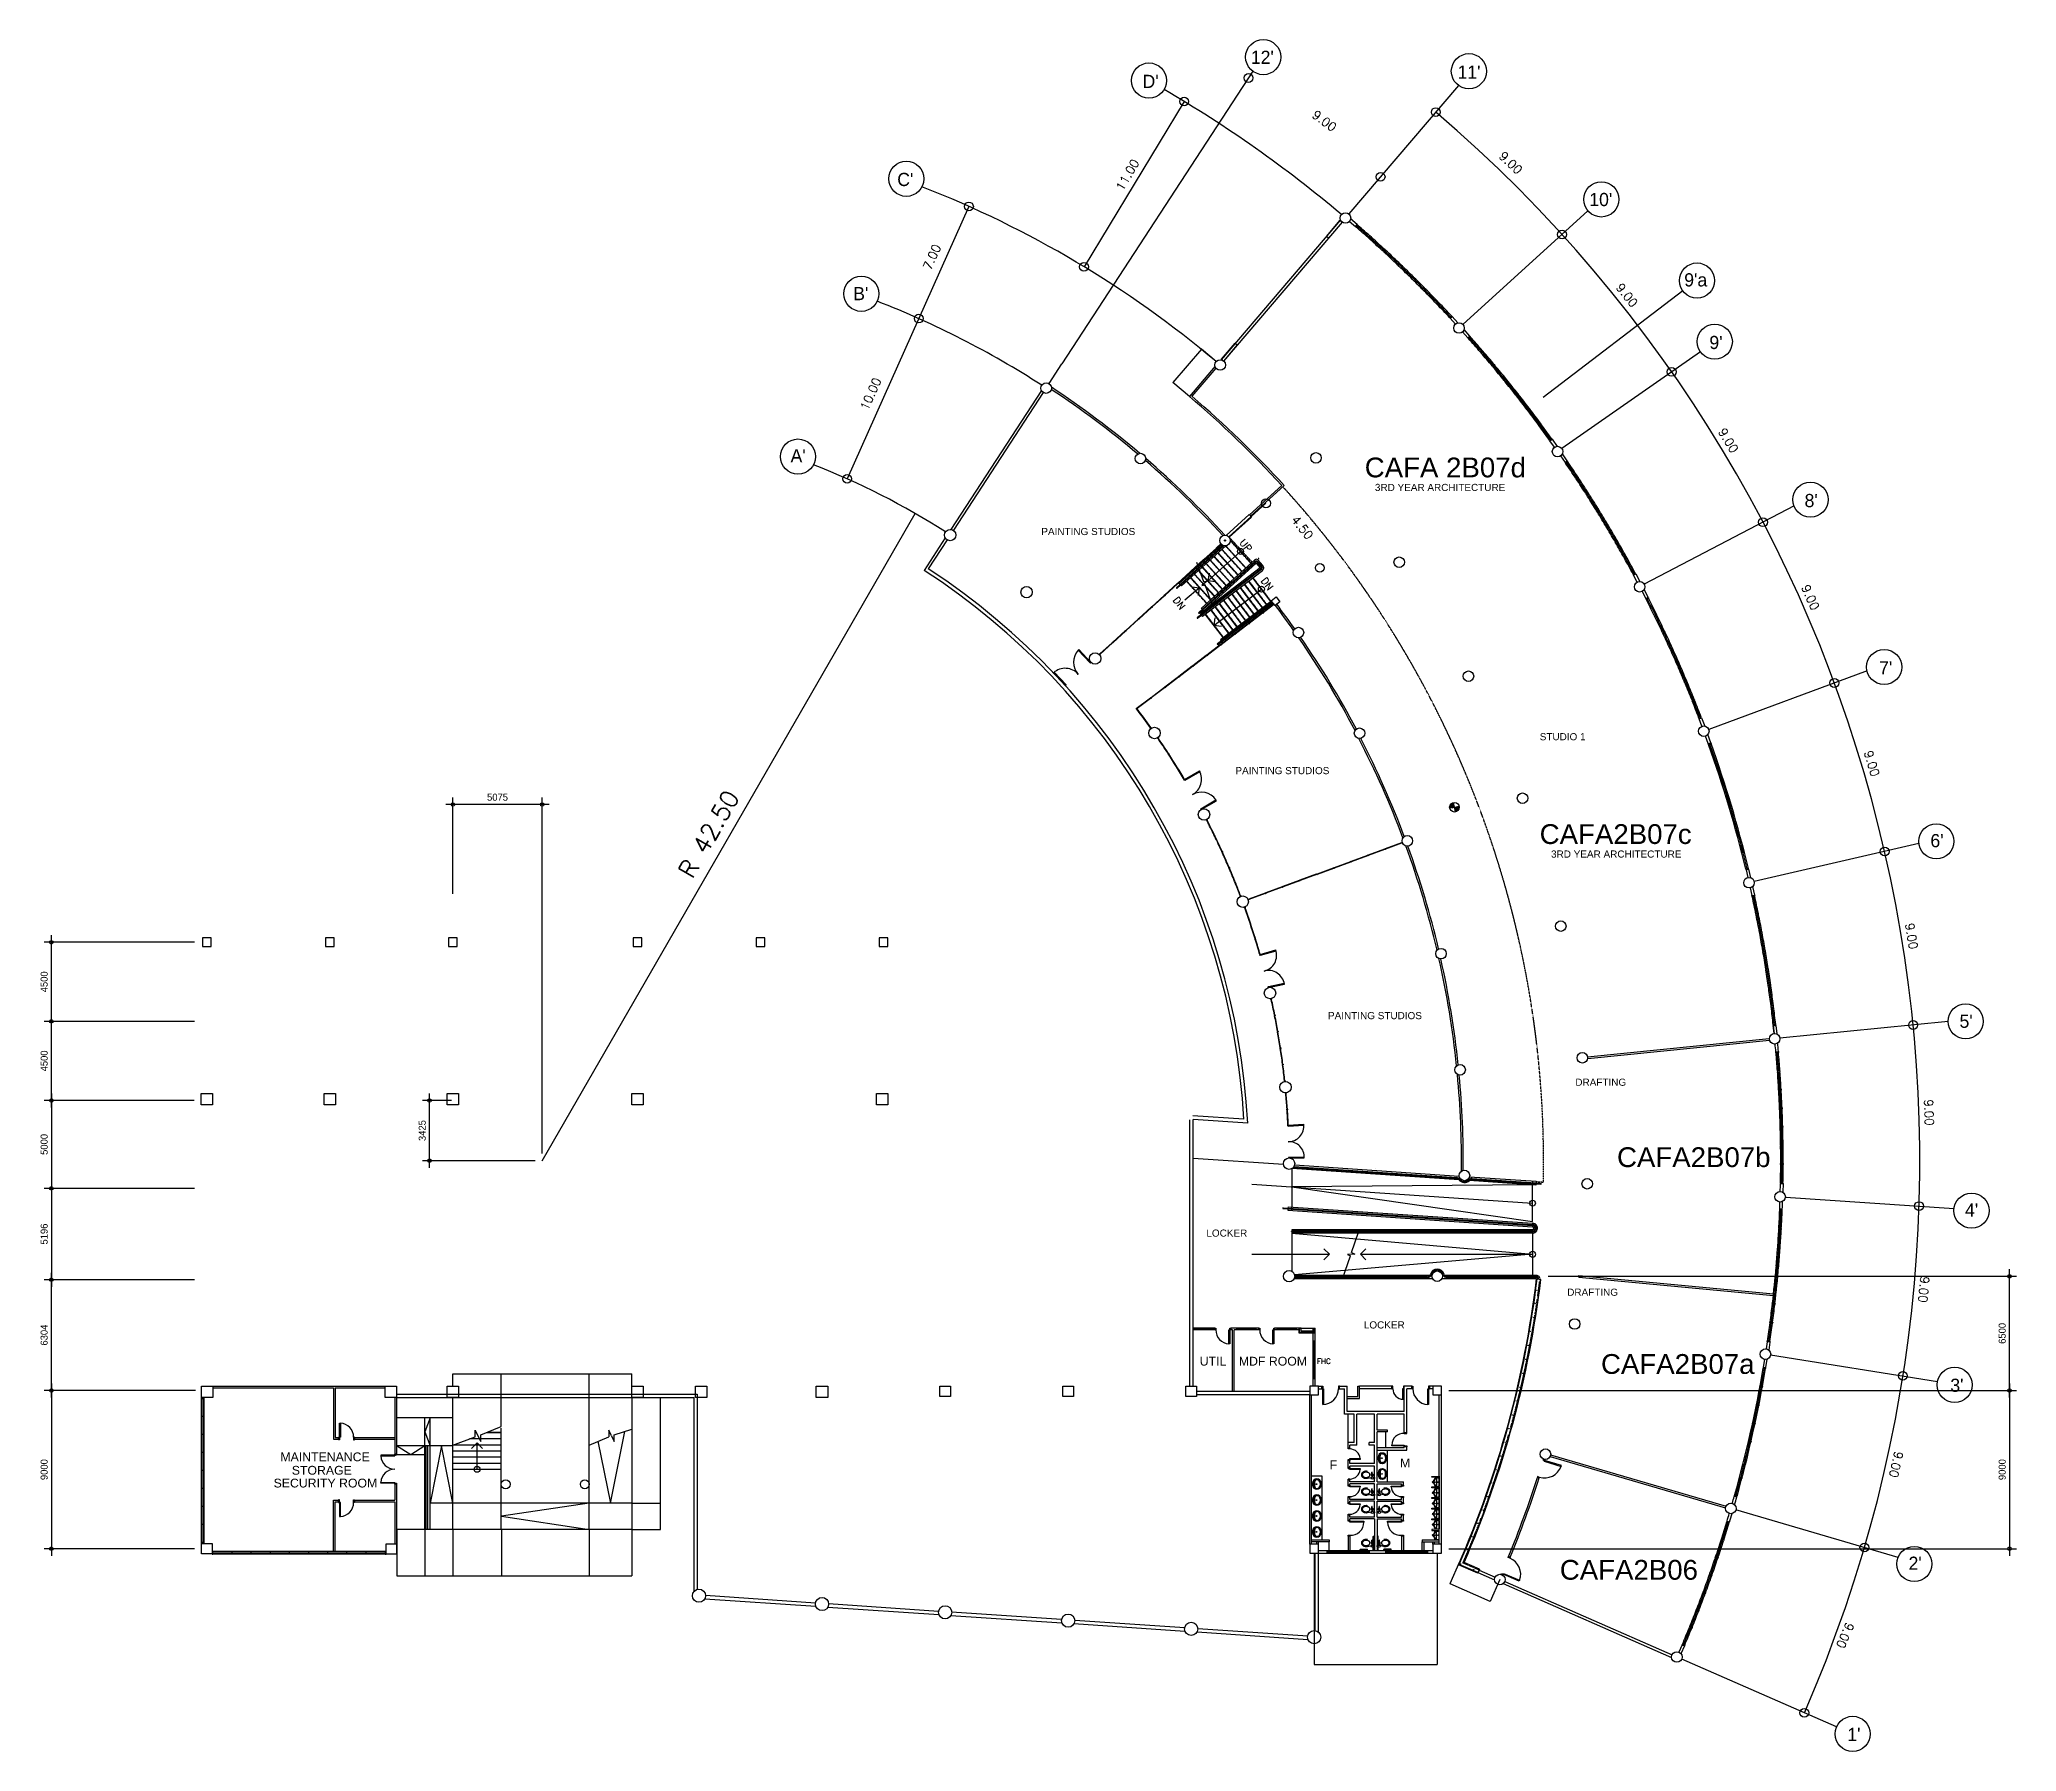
# Model space of a CAD drawing. Header units: millimetres. Extents: x -616979 to 2364082, y 43054 to 1637649.
# Drawn here: x 303920 to 416390, y 52228 to 149616 of the extents above; entities that cross this region are included whole.
import ezdxf

# ---------------------------------------------------------------- set-up
doc = ezdxf.new("R2010")
doc.units = ezdxf.units.MM
doc.linetypes.add('HIDDEN', pattern=[0.375, 0.25, -0.125])
for name, color, linetype in [('a-column', 7, 'Continuous'), ('a-dimension', 1, 'Continuous'), ('a-door', 1, 'Continuous'), ('a-fixtures', 7, 'Continuous'), ('a-label', 9, 'Continuous'), ('a-railing', 254, 'Continuous'), ('a-ramps', 254, 'Continuous'), ('a-stairs', 8, 'Continuous'), ('A-TEXT', 7, 'Continuous'), ('a-wall', 5, 'Continuous'), ('a-windows', 7, 'Continuous'), ('a_text', 255, 'Continuous'), ('WALLS', 7, 'Continuous')]:
    doc.layers.add(name, color=color, linetype=linetype)
doc.styles.add('-kitz', font='arial.ttf')
doc.styles.add('100scale@80cl', font='romans.shx', dxfattribs={"height": 0.2})
doc.styles.add('200scale@100cl', font='ROMANS.shx', dxfattribs={"height": 0.5})
doc.styles.add('200scale@60cl', font='ROMANS.shx', dxfattribs={"height": 0.3})
doc.styles.add('500scale@80cl', font='romans.shx', dxfattribs={"height": 1})
doc.styles.add('arial', font='arial.ttf')
doc.styles.add('Century Gothic', font='GOTHIC.TTF')
doc.styles.add('romans', font='romans.shx')
doc.styles.add('style1', font='arial.ttf')
doc.dimstyles.new('100', dxfattribs={"dimtxt": 0.2, "dimasz": 0.2, "dimexe": 0.2, "dimexo": 0.2, "dimgap": 0.125, "dimtad": 1, "dimzin": 1, "dimdsep": 46, "dimtxsty": 'romans', "dimblk": 'OPEN30', "dimcen": 0.2, "dimclrd": 256, "dimclre": 256, "dimclrt": 7, "dimadec": 0, "dimazin": 0, "dimtfac": 1, "dimtix": 1, "dimtmove": 2, "dimatfit": 3, "dimldrblk": 'OPEN90', "dimfxl": 1, "dimarcsym": 0})
doc.dimstyles.new('500', dxfattribs={"dimtxt": 0.2, "dimasz": 0.5, "dimexe": 0.2, "dimexo": 0.2, "dimgap": 0.2, "dimtad": 1, "dimzin": 1, "dimdsep": 46, "dimtxsty": '500scale@80cl', "dimblk": 'ORIGIN', "dimcen": 0.2, "dimclrd": 8, "dimclre": 8, "dimclrt": 5, "dimadec": 0, "dimazin": 0, "dimtfac": 1, "dimtmove": 0, "dimatfit": 3, "dimldrblk": 'DOTBLANK', "dimfxl": 1, "dimlwd": -1, "dimlwe": -1, "dimarcsym": 0})
doc.dimstyles.new('scale 200', dxfattribs={"dimtxt": 400, "dimasz": 400, "dimexe": 400, "dimexo": 400, "dimgap": 200, "dimtad": 1, "dimdec": 0, "dimzin": 0, "dimdsep": 46, "dimtxsty": 'Century Gothic', "dimblk": 'SMALL', "dimcen": 400, "dimdle": 400, "dimclrd": 1, "dimclre": 1, "dimadec": 0, "dimazin": 0, "dimtfac": 1, "dimtdec": 0, "dimtofl": 0, "dimtmove": 0, "dimatfit": 3, "dimldrblk": 'OPEN90', "dimfxl": 1, "dimtolj": 1, "dimtzin": 0, "dimarcsym": 1})

msp = doc.modelspace()

# ---------------------------------------------------------------- texts
at = {"color": 0, "style": 'style1'}
for s, p in [('CAFA 2B07d', (379312.749, 124709.639)), ('CAFA2B07c', (389265.165, 103853.267)), ('CAFA2B07b', (393664.897, 85473.304)), ('CAFA2B07a', (392754.663, 73708.535)), ('CAFA2B06', (390410.796, 61998.603))]:
    msp.add_text(s, height=1125, dxfattribs=at).set_placement(p)
at = {"attachment_point": 5, "style": '500scale@80cl'}
for s, insert, char_height, rotation in [('9.00', (377017.068, 144991.709), 500, 323.31842428), ('9.00', (387615.891, 142602.723), 500, 316.52424189), ('11.00', (365817.387, 141917.717), 500, 60.23142442), ('7.00', (354694.343, 137243.272), 500, 65.90044049), ('9.00', (394227.715, 135073.195), 500, 308.68157572), ('9.00', (399996.839, 126810.627), 500, 301.36315145), ('9.00', (404666.45, 117880.477), 500, 294.04472717), ('9.00', (408160.466, 108428.246), 500, 286.7263029), ('R 42.50', (341990.679, 104421.682), 1000, 60.02298783), ('9.00', (410421.959, 98607.936), 500, 279.40787862), ('9.00', (411414.083, 88579.55), 500, 272.08945434), ('9.00', (411120.673, 78506.48), 500, 264.77103007), ('9.00', (409546.51, 68552.845), 500, 257.45260579), ('9.00', (406644.38, 58827.725), 500, 246.79457209)]:
    msp.add_mtext(s, dxfattribs=dict(at, insert=insert, char_height=char_height, rotation=rotation))
at = {"layer": 'a-dimension', "color": 5, "char_height": 500, "attachment_point": 5, "style": '500scale@80cl'}
for s, insert, rotation in [('10.00', (351210.087, 129453.958), 66), ('4.50', (375764.255, 121856.185), 309)]:
    msp.add_mtext(s, dxfattribs=dict(at, insert=insert, rotation=rotation))
at = {"layer": 'a-label', "linetype": 'Continuous', "style": '100scale@80cl'}
msp.add_text('UP', height=400, rotation=310.07896906, dxfattribs=at).set_placement((372155.964, 120980.803))
at = {"layer": 'a-label', "style": '-kitz'}
for s, p in [('UTIL', (369925.033, 74180.291)), ('MDF ROOM', (372150.707, 74180.291)), ('MAINTENANCE', (317621.89, 68736.876)), ('F ', (377318.33, 68282.311)), ('M', (381320.511, 68387.248)), ('SECURITY ROOM', (317236.455, 67246.232)), ('STORAGE', (318270.84, 67973.748))]:
    msp.add_text(s, height=500, dxfattribs=at).set_placement(p)
at = {"layer": 'a-label', "linetype": 'Continuous', "insert": (377381.329, 74277.707), "char_height": 300, "width": 1758.28612, "attachment_point": 9, "style": '200scale@60cl'}
msp.add_mtext('FHC', dxfattribs=at)
at = {"layer": 'a-stairs', "linetype": 'Continuous', "style": '100scale@80cl'}
for p in [(373382.543, 118826.458), (368381.2, 117729.375)]:
    msp.add_text('DN', height=400, rotation=306.77499673, dxfattribs=at).set_placement(p)
at = {"layer": 'A-TEXT', "linetype": 'Continuous', "style": 'arial'}
for s, p in [('3RD YEAR ARCHITECTURE', (379890.805, 123934.648)), ('PAINTING STUDIOS', (360913.813, 121426.401)), ('STUDIO 1', (389269.5, 109754.535)), ('PAINTING STUDIOS', (371956.621, 107824.317)), ('3RD YEAR ARCHITECTURE', (389911.781, 103078.275)), ('PAINTING STUDIOS', (377223.414, 93886.865)), ('DRAFTING', (391295.145, 90097.377)), ('LOCKER', (370303.542, 81514.902)), ('DRAFTING', (390831.782, 78152.016)), ('LOCKER', (379259.725, 76291.035))]:
    msp.add_text(s, height=405, dxfattribs=at).set_placement(p)
at = {"layer": 'a_text', "lineweight": 9, "style": 'Century Gothic'}
for s, p in [("12'", (372833.343, 148230.399)), ("D'", (366672.073, 146861.937)), ("11'", (384591.403, 147387.391)), ("C'", (352716.719, 141282.597)), ("10'", (392087.668, 140140.376)), ("9'a", (397489.963, 135569.893)), ("B'", (350210.776, 134787.758)), ("9'", (398920.234, 132009.108)), ("A'", (346647.047, 125561.186)), ("8'", (404336.697, 123015.066)), ("7'", (408575.049, 113499.098)), ("6'", (411494.373, 103669.68)), ("5'", (413150.598, 93395.786)), ("4'", (413463.853, 82651.445)), ("3'", (412627.197, 72685.229)), ("2'", (410252.026, 62560.991)), ("1'", (406768.058, 52822.987))]:
    msp.add_text(s, height=750, dxfattribs=at).set_placement(p)

# ---------------------------------------------------------------- blocks, each defined once
blk = doc.blocks.new('_Origin')
at = {"color": 0, "linetype": 'ByBlock', "lineweight": -2}
blk.add_line((0, 0), (-1, 0), dxfattribs=at)
blk.add_circle((0, 0), 0.5, dxfattribs=at)
blk = doc.blocks.new('*D23')
at = {"layer": 'a-dimension', "color": 8, "transparency": 16777216}
for p, q in [((370017, 132006), (368404, 130101)), ((370859, 131293), (370017, 132006)), ((369334, 129312), (368403, 130101))]:
    blk.add_line(p, q, dxfattribs=at)
at = {"layer": 'Defpoints', "color": 0, "transparency": 16777216}
for p in [(370859, 131293), (368403, 130101), (369335, 129312)]:
    blk.add_point(p, dxfattribs=at)
at = {"layer": 'a-dimension', "color": 8, "transparency": 16777216, "xscale": 0.5, "yscale": 0.5, "zscale": 0.5}
for p, rotation in [((370017, 132006), 49.73651301769898), ((368403, 130101), 229.7365130176989)]:
    blk.add_blockref('_Origin', p, dxfattribs=dict(at, rotation=rotation))
at = {"layer": 'a-dimension', "color": 5, "transparency": 16777216, "insert": (369210, 131054), "char_height": 0.5, "attachment_point": 5, "rotation": 49.73651, "style": '200scale@100cl'}
blk.add_mtext('2497.21', dxfattribs=at)
blk = doc.blocks.new('_DotBlank')
at = {"color": 0, "linetype": 'ByBlock', "lineweight": -2}
blk.add_line((-0.5, 0), (-1, 0), dxfattribs=at)
blk.add_circle((0, 0), 0.5, dxfattribs=at)
blk = doc.blocks.new('_Small')
at = {"color": 0, "lineweight": -2}
blk.add_circle((0, 0), 0.25, dxfattribs=at)
blk = doc.blocks.new('*D21')
at = {"color": 1, "lineweight": -2, "transparency": 16777216}
for p, q in [((389755, 79262), (416390, 79262)), ((415990, 72362), (415990, 79662)), ((384088, 72762), (416390, 72762))]:
    blk.add_line(p, q, dxfattribs=at)
at = {"layer": 'Defpoints', "color": 0, "transparency": 16777216}
for p in [(389355, 79262), (415990, 79262), (383688, 72762)]:
    blk.add_point(p, dxfattribs=at)
at = {"color": 1, "lineweight": -2, "transparency": 16777216, "xscale": 400, "yscale": 400, "zscale": 400}
for p, rotation in [((415990, 79262), 90), ((415990, 72762), 270)]:
    blk.add_blockref('_Small', p, dxfattribs=dict(at, rotation=rotation))
at = {"color": 0, "transparency": 16777216, "insert": (415580, 76012), "char_height": 400, "attachment_point": 5, "rotation": 90, "style": 'Century Gothic'}
blk.add_mtext('\\A1;6500', dxfattribs=at)
blk = doc.blocks.new('_Open90')
at = {"color": 0, "linetype": 'ByBlock', "lineweight": -2}
for p, q in [((0, 0), (-1, 0)), ((-0.5, 0.5), (0, 0)), ((0, 0), (-0.5, -0.5))]:
    blk.add_line(p, q, dxfattribs=at)
blk = doc.blocks.new('*D22')
at = {"color": 1, "lineweight": -2, "transparency": 16777216}
for p, q in [((415990, 73162), (415990, 63362)), ((384088, 72762), (416390, 72762)), ((384088, 63762), (416390, 63762))]:
    blk.add_line(p, q, dxfattribs=at)
at = {"layer": 'Defpoints', "color": 0, "transparency": 16777216}
for p in [(383688, 72762), (383688, 63762), (415990, 63762)]:
    blk.add_point(p, dxfattribs=at)
at = {"color": 1, "lineweight": -2, "transparency": 16777216, "xscale": 400, "yscale": 400, "zscale": 400}
for p, rotation in [((415990, 72762), 90), ((415990, 63762), 270)]:
    blk.add_blockref('_Small', p, dxfattribs=dict(at, rotation=rotation))
at = {"color": 0, "transparency": 16777216, "insert": (415580, 68262), "char_height": 400, "attachment_point": 5, "rotation": 90, "style": 'Century Gothic'}
blk.add_mtext('\\A1;9000', dxfattribs=at)
blk = doc.blocks.new('*D20')
at = {"layer": 'a-dimension', "color": 8, "transparency": 16777216}
for p, q in [((376438, 63512), (376438, 57178)), ((383438, 63512), (383438, 57178)), ((376438, 57178), (383437, 57178))]:
    blk.add_line(p, q, dxfattribs=at)
at = {"layer": 'Defpoints', "color": 0, "transparency": 16777216}
for p in [(376438, 63512), (383438, 63512), (383438, 57178)]:
    blk.add_point(p, dxfattribs=at)
at = {"layer": 'a-dimension', "color": 8, "transparency": 16777216, "xscale": 0.5, "yscale": 0.5, "zscale": 0.5, "rotation": 180}
blk.add_blockref('_Origin', (376438, 57178), dxfattribs=at)
at = {"layer": 'a-dimension', "color": 8, "transparency": 16777216, "xscale": 0.5, "yscale": 0.5, "zscale": 0.5}
blk.add_blockref('_Origin', (383438, 57178), dxfattribs=at)
at = {"layer": 'a-dimension', "color": 5, "transparency": 16777216, "insert": (379938, 57178), "char_height": 0.5, "attachment_point": 5, "style": '200scale@100cl'}
blk.add_mtext('7000.00', dxfattribs=at)
blk = doc.blocks.new('*D11')
at = {"layer": 'a-dimension', "color": 8, "transparency": 16777216}
for p, q in [((384709, 63007), (384163, 61760)), ((386999, 62005), (386454, 60759)), ((386454, 60759), (384164, 61760))]:
    blk.add_line(p, q, dxfattribs=at)
at = {"layer": 'Defpoints', "color": 0, "transparency": 16777216}
for p in [(384709, 63007), (386999, 62006), (384163, 61761)]:
    blk.add_point(p, dxfattribs=at)
at = {"layer": 'a-dimension', "color": 8, "transparency": 16777216, "xscale": 0.5, "yscale": 0.5, "zscale": 0.5}
for p, rotation in [((384163, 61761), 156.3762784457353), ((386454, 60759), 336.3762784457353)]:
    blk.add_blockref('_Origin', p, dxfattribs=dict(at, rotation=rotation))
at = {"layer": 'a-dimension', "color": 5, "transparency": 16777216, "insert": (385309, 61260), "char_height": 0.5, "attachment_point": 5, "rotation": 336.37628, "style": '200scale@100cl'}
blk.add_mtext('2500.00', dxfattribs=at)
blk = doc.blocks.new('*D12')
at = {"color": 1, "lineweight": -2, "transparency": 16777216}
for p, q in [((332913, 106100), (327038, 106100)), ((327438, 101015), (327438, 106500)), ((332513, 86237), (332513, 106500))]:
    blk.add_line(p, q, dxfattribs=at)
at = {"layer": 'Defpoints', "color": 0, "transparency": 16777216}
for p in [(327438, 106100), (327438, 100615), (332513, 85837)]:
    blk.add_point(p, dxfattribs=at)
at = {"color": 1, "lineweight": -2, "transparency": 16777216, "xscale": 400, "yscale": 400, "zscale": 400, "rotation": 180}
blk.add_blockref('_Small', (327438, 106100), dxfattribs=at)
at = {"color": 1, "lineweight": -2, "transparency": 16777216, "xscale": 400, "yscale": 400, "zscale": 400}
blk.add_blockref('_Small', (332513, 106100), dxfattribs=at)
at = {"color": 0, "transparency": 16777216, "insert": (329975, 106510), "char_height": 400, "attachment_point": 5, "style": 'Century Gothic'}
blk.add_mtext('\\A1;5075', dxfattribs=at)
blk = doc.blocks.new('*D13')
at = {"color": 1, "lineweight": -2, "transparency": 16777216}
for p, q in [((327363, 89262), (325705, 89262)), ((326105, 85437), (326105, 89662)), ((332113, 85837), (325705, 85837))]:
    blk.add_line(p, q, dxfattribs=at)
at = {"layer": 'Defpoints', "color": 0, "transparency": 16777216}
for p in [(326105, 89262), (327763, 89262), (332513, 85837)]:
    blk.add_point(p, dxfattribs=at)
at = {"color": 1, "lineweight": -2, "transparency": 16777216, "xscale": 400, "yscale": 400, "zscale": 400}
for p, rotation in [((326105, 89262), 90), ((326105, 85837), 270)]:
    blk.add_blockref('_Small', p, dxfattribs=dict(at, rotation=rotation))
at = {"color": 0, "transparency": 16777216, "insert": (325695, 87550), "char_height": 400, "attachment_point": 5, "rotation": 90, "style": 'Century Gothic'}
blk.add_mtext('\\A1;3425', dxfattribs=at)
blk = doc.blocks.new('*D14')
at = {"color": 1, "lineweight": -2, "transparency": 16777216}
for p, q in [((312738, 93762), (304193, 93762)), ((304593, 88862), (304593, 94162)), ((312713, 89262), (304193, 89262))]:
    blk.add_line(p, q, dxfattribs=at)
at = {"layer": 'Defpoints', "color": 0, "transparency": 16777216}
for p in [(304593, 93762), (313138, 93762), (313113, 89262)]:
    blk.add_point(p, dxfattribs=at)
at = {"color": 1, "lineweight": -2, "transparency": 16777216, "xscale": 400, "yscale": 400, "zscale": 400}
for p, rotation in [((304593, 93762), 90), ((304593, 89262), 270)]:
    blk.add_blockref('_Small', p, dxfattribs=dict(at, rotation=rotation))
at = {"color": 0, "transparency": 16777216, "insert": (304183, 91512), "char_height": 400, "attachment_point": 5, "rotation": 90, "style": 'Century Gothic'}
blk.add_mtext('\\A1;4500', dxfattribs=at)
blk = doc.blocks.new('*D15')
at = {"color": 1, "lineweight": -2, "transparency": 16777216}
for p, q in [((312738, 98262), (304193, 98262)), ((304593, 93362), (304593, 98662)), ((312738, 93762), (304193, 93762))]:
    blk.add_line(p, q, dxfattribs=at)
at = {"layer": 'Defpoints', "color": 0, "transparency": 16777216}
for p in [(304593, 98262), (313138, 98262), (313138, 93762)]:
    blk.add_point(p, dxfattribs=at)
at = {"color": 1, "lineweight": -2, "transparency": 16777216, "xscale": 400, "yscale": 400, "zscale": 400}
for p, rotation in [((304593, 98262), 90), ((304593, 93762), 270)]:
    blk.add_blockref('_Small', p, dxfattribs=dict(at, rotation=rotation))
at = {"color": 0, "transparency": 16777216, "insert": (304183, 96012), "char_height": 400, "attachment_point": 5, "rotation": 90, "style": 'Century Gothic'}
blk.add_mtext('\\A1;4500', dxfattribs=at)
blk = doc.blocks.new('*D16')
at = {"color": 1, "lineweight": -2, "transparency": 16777216}
for p, q in [((312713, 89262), (304193, 89262)), ((304593, 89662), (304593, 83862)), ((312738, 84262), (304193, 84262))]:
    blk.add_line(p, q, dxfattribs=at)
at = {"layer": 'Defpoints', "color": 0, "transparency": 16777216}
for p in [(313113, 89262), (304593, 84262), (313138, 84262)]:
    blk.add_point(p, dxfattribs=at)
at = {"color": 1, "lineweight": -2, "transparency": 16777216, "xscale": 400, "yscale": 400, "zscale": 400}
for p, rotation in [((304593, 89262), 90), ((304593, 84262), 270)]:
    blk.add_blockref('_Small', p, dxfattribs=dict(at, rotation=rotation))
at = {"color": 0, "transparency": 16777216, "insert": (304183, 86762), "char_height": 400, "attachment_point": 5, "rotation": 90, "style": 'Century Gothic'}
blk.add_mtext('\\A1;5000', dxfattribs=at)
blk = doc.blocks.new('*D17')
at = {"color": 1, "lineweight": -2, "transparency": 16777216}
for p, q in [((304593, 84662), (304593, 78666)), ((312738, 84262), (304193, 84262)), ((312738, 79066), (304193, 79066))]:
    blk.add_line(p, q, dxfattribs=at)
at = {"layer": 'Defpoints', "color": 0, "transparency": 16777216}
for p in [(313138, 84262), (304593, 79066), (313138, 79066)]:
    blk.add_point(p, dxfattribs=at)
at = {"color": 1, "lineweight": -2, "transparency": 16777216, "xscale": 400, "yscale": 400, "zscale": 400}
for p, rotation in [((304593, 84262), 90), ((304593, 79066), 270)]:
    blk.add_blockref('_Small', p, dxfattribs=dict(at, rotation=rotation))
at = {"color": 0, "transparency": 16777216, "insert": (304183, 81664), "char_height": 400, "attachment_point": 5, "rotation": 90, "style": 'Century Gothic'}
blk.add_mtext('\\A1;5196', dxfattribs=at)
blk = doc.blocks.new('*D18')
at = {"color": 1, "lineweight": -2, "transparency": 16777216}
for p, q in [((304593, 73162), (304593, 63362)), ((312788, 72762), (304193, 72762)), ((312738, 63762), (304193, 63762))]:
    blk.add_line(p, q, dxfattribs=at)
at = {"layer": 'Defpoints', "color": 0, "transparency": 16777216}
for p in [(313188, 72762), (304593, 63762), (313138, 63762)]:
    blk.add_point(p, dxfattribs=at)
at = {"color": 1, "lineweight": -2, "transparency": 16777216, "xscale": 400, "yscale": 400, "zscale": 400}
for p, rotation in [((304593, 72762), 90), ((304593, 63762), 270)]:
    blk.add_blockref('_Small', p, dxfattribs=dict(at, rotation=rotation))
at = {"color": 0, "transparency": 16777216, "insert": (304183, 68262), "char_height": 400, "attachment_point": 5, "rotation": 90, "style": 'Century Gothic'}
blk.add_mtext('\\A1;9000', dxfattribs=at)
blk = doc.blocks.new('*D19')
at = {"color": 1, "lineweight": -2, "transparency": 16777216}
for p, q in [((312738, 79066), (304193, 79066)), ((304593, 72362), (304593, 79466)), ((312788, 72762), (304193, 72762))]:
    blk.add_line(p, q, dxfattribs=at)
at = {"layer": 'Defpoints', "color": 0, "transparency": 16777216}
for p in [(304593, 79066), (313138, 79066), (313188, 72762)]:
    blk.add_point(p, dxfattribs=at)
at = {"color": 1, "lineweight": -2, "transparency": 16777216, "xscale": 400, "yscale": 400, "zscale": 400}
for p, rotation in [((304593, 79066), 90), ((304593, 72762), 270)]:
    blk.add_blockref('_Small', p, dxfattribs=dict(at, rotation=rotation))
at = {"color": 0, "transparency": 16777216, "insert": (304183, 75914), "char_height": 400, "attachment_point": 5, "rotation": 90, "style": 'Century Gothic'}
blk.add_mtext('\\A1;6304', dxfattribs=at)
blk = doc.blocks.new('_Open30')
at = {"color": 0, "linetype": 'ByBlock', "lineweight": -2}
for p, q in [((-1, 0), (0, 0)), ((0, 0), (-1, 0)), ((0, 0), (-1, 0))]:
    blk.add_line(p, q, dxfattribs=at)
blk = doc.blocks.new('*D26')
at = {"layer": 'a-dimension', "lineweight": -2, "transparency": 16777216}
for p, q in [((324238, 64862), (324238, 62216)), ((325838, 64862), (325838, 62216)), ((324238, 62216), (325838, 62216))]:
    blk.add_line(p, q, dxfattribs=at)
at = {"layer": 'Defpoints', "color": 0, "transparency": 16777216}
for p in [(324238, 64862), (325838, 64862), (325838, 62216)]:
    blk.add_point(p, dxfattribs=at)
at = {"layer": 'a-dimension', "lineweight": -2, "transparency": 16777216, "xscale": 0.2, "yscale": 0.2, "zscale": 0.2, "rotation": 180}
blk.add_blockref('_Open30', (324238, 62216), dxfattribs=at)
at = {"layer": 'a-dimension', "lineweight": -2, "transparency": 16777216, "xscale": 0.2, "yscale": 0.2, "zscale": 0.2}
blk.add_blockref('_Open30', (325838, 62216), dxfattribs=at)
at = {"layer": 'a-dimension', "color": 7, "transparency": 16777216, "insert": (325038, 62216), "char_height": 0.2, "attachment_point": 5, "style": 'romans'}
blk.add_mtext('1600.00', dxfattribs=at)
blk = doc.blocks.new('*D27')
at = {"layer": 'a-dimension', "lineweight": -2, "transparency": 16777216}
for p, q in [((325838, 64862), (325838, 62216)), ((327438, 64862), (327438, 62216)), ((325838, 62216), (327438, 62216))]:
    blk.add_line(p, q, dxfattribs=at)
at = {"layer": 'Defpoints', "color": 0, "transparency": 16777216}
for p in [(325838, 64862), (327438, 64862), (327438, 62216)]:
    blk.add_point(p, dxfattribs=at)
at = {"layer": 'a-dimension', "lineweight": -2, "transparency": 16777216, "xscale": 0.2, "yscale": 0.2, "zscale": 0.2, "rotation": 180}
blk.add_blockref('_Open30', (325838, 62216), dxfattribs=at)
at = {"layer": 'a-dimension', "lineweight": -2, "transparency": 16777216, "xscale": 0.2, "yscale": 0.2, "zscale": 0.2}
blk.add_blockref('_Open30', (327438, 62216), dxfattribs=at)
at = {"layer": 'a-dimension', "color": 7, "transparency": 16777216, "insert": (326638, 62216), "char_height": 0.2, "attachment_point": 5, "style": 'romans'}
blk.add_mtext('1600.00', dxfattribs=at)
blk = doc.blocks.new('*D28')
at = {"layer": 'a-dimension', "lineweight": -2, "transparency": 16777216}
for p, q in [((327438, 64862), (327438, 62216)), ((330202, 64861), (330202, 62216)), ((327438, 62216), (330202, 62216))]:
    blk.add_line(p, q, dxfattribs=at)
at = {"layer": 'Defpoints', "color": 0, "transparency": 16777216}
for p in [(327438, 64862), (330202, 64861), (330202, 62216)]:
    blk.add_point(p, dxfattribs=at)
at = {"layer": 'a-dimension', "lineweight": -2, "transparency": 16777216, "xscale": 0.2, "yscale": 0.2, "zscale": 0.2, "rotation": 180}
blk.add_blockref('_Open30', (327438, 62216), dxfattribs=at)
at = {"layer": 'a-dimension', "lineweight": -2, "transparency": 16777216, "xscale": 0.2, "yscale": 0.2, "zscale": 0.2}
blk.add_blockref('_Open30', (330202, 62216), dxfattribs=at)
at = {"layer": 'a-dimension', "color": 7, "transparency": 16777216, "insert": (328820, 62216), "char_height": 0.2, "attachment_point": 5, "style": 'romans'}
blk.add_mtext('2764.21', dxfattribs=at)
blk = doc.blocks.new('*D29')
at = {"layer": 'a-dimension', "lineweight": -2, "transparency": 16777216}
for p, q in [((330202, 64861), (330202, 62216)), ((335188, 64862), (335188, 62216)), ((330202, 62216), (335188, 62216))]:
    blk.add_line(p, q, dxfattribs=at)
at = {"layer": 'Defpoints', "color": 0, "transparency": 16777216}
for p in [(330202, 64861), (335188, 64862), (335188, 62216)]:
    blk.add_point(p, dxfattribs=at)
at = {"layer": 'a-dimension', "lineweight": -2, "transparency": 16777216, "xscale": 0.2, "yscale": 0.2, "zscale": 0.2, "rotation": 180}
blk.add_blockref('_Open30', (330202, 62216), dxfattribs=at)
at = {"layer": 'a-dimension', "lineweight": -2, "transparency": 16777216, "xscale": 0.2, "yscale": 0.2, "zscale": 0.2}
blk.add_blockref('_Open30', (335188, 62216), dxfattribs=at)
at = {"layer": 'a-dimension', "color": 7, "transparency": 16777216, "insert": (332695, 62216), "char_height": 0.2, "attachment_point": 5, "style": 'romans'}
blk.add_mtext('4985.79', dxfattribs=at)
blk = doc.blocks.new('*D30')
at = {"layer": 'a-dimension', "lineweight": -2, "transparency": 16777216}
for p, q in [((335188, 64862), (335188, 62216)), ((337613, 64862), (337613, 62216)), ((335188, 62216), (337613, 62216))]:
    blk.add_line(p, q, dxfattribs=at)
at = {"layer": 'Defpoints', "color": 0, "transparency": 16777216}
for p in [(335188, 64862), (337613, 64862), (337613, 62216)]:
    blk.add_point(p, dxfattribs=at)
at = {"layer": 'a-dimension', "lineweight": -2, "transparency": 16777216, "xscale": 0.2, "yscale": 0.2, "zscale": 0.2, "rotation": 180}
blk.add_blockref('_Open30', (335188, 62216), dxfattribs=at)
at = {"layer": 'a-dimension', "lineweight": -2, "transparency": 16777216, "xscale": 0.2, "yscale": 0.2, "zscale": 0.2}
blk.add_blockref('_Open30', (337613, 62216), dxfattribs=at)
at = {"layer": 'a-dimension', "color": 7, "transparency": 16777216, "insert": (336400, 62216), "char_height": 0.2, "attachment_point": 5, "style": 'romans'}
blk.add_mtext('2425.00', dxfattribs=at)
blk = doc.blocks.new('*D31')
at = {"layer": 'a-dimension', "lineweight": -2, "transparency": 16777216}
for p, q in [((337613, 66362), (339239, 66362)), ((339239, 64862), (339239, 66362)), ((337613, 64862), (339239, 64862))]:
    blk.add_line(p, q, dxfattribs=at)
at = {"layer": 'Defpoints', "color": 0, "transparency": 16777216}
for p in [(337613, 66362), (339239, 66362), (337613, 64862)]:
    blk.add_point(p, dxfattribs=at)
at = {"layer": 'a-dimension', "lineweight": -2, "transparency": 16777216, "xscale": 0.2, "yscale": 0.2, "zscale": 0.2}
for p, rotation in [((339239, 66362), 90), ((339239, 64862), 270)]:
    blk.add_blockref('_Open30', p, dxfattribs=dict(at, rotation=rotation))
at = {"layer": 'a-dimension', "color": 7, "transparency": 16777216, "insert": (339239, 65612), "char_height": 0.2, "attachment_point": 5, "rotation": 90, "style": 'romans'}
blk.add_mtext('1500.00', dxfattribs=at)
blk = doc.blocks.new('*D32')
at = {"layer": 'a-dimension', "lineweight": -2, "transparency": 16777216}
for p, q in [((338263, 72362), (339239, 72362)), ((339239, 66362), (339239, 72362)), ((337613, 66362), (339239, 66362))]:
    blk.add_line(p, q, dxfattribs=at)
at = {"layer": 'Defpoints', "color": 0, "transparency": 16777216}
for p in [(338263, 72362), (339239, 72362), (337613, 66362)]:
    blk.add_point(p, dxfattribs=at)
at = {"layer": 'a-dimension', "lineweight": -2, "transparency": 16777216, "xscale": 0.2, "yscale": 0.2, "zscale": 0.2}
for p, rotation in [((339239, 72362), 90), ((339239, 66362), 270)]:
    blk.add_blockref('_Open30', p, dxfattribs=dict(at, rotation=rotation))
at = {"layer": 'a-dimension', "color": 7, "transparency": 16777216, "insert": (339239, 69362), "char_height": 0.2, "attachment_point": 5, "rotation": 90, "style": 'romans'}
blk.add_mtext('6000.00', dxfattribs=at)
blk = doc.blocks.new('*D24')
at = {"layer": 'a-dimension', "lineweight": -2, "transparency": 16777216}
for p, q in [((327438, 73012), (327438, 73704)), ((327438, 73704), (330188, 73704)), ((330188, 70711), (330188, 73704))]:
    blk.add_line(p, q, dxfattribs=at)
at = {"layer": 'Defpoints', "color": 0, "transparency": 16777216}
for p in [(330188, 73704), (327438, 73012), (330188, 70711)]:
    blk.add_point(p, dxfattribs=at)
at = {"layer": 'a-dimension', "lineweight": -2, "transparency": 16777216, "xscale": 0.2, "yscale": 0.2, "zscale": 0.2, "rotation": 180}
blk.add_blockref('_Open30', (327438, 73704), dxfattribs=at)
at = {"layer": 'a-dimension', "lineweight": -2, "transparency": 16777216, "xscale": 0.2, "yscale": 0.2, "zscale": 0.2}
blk.add_blockref('_Open30', (330188, 73704), dxfattribs=at)
at = {"layer": 'a-dimension', "color": 7, "transparency": 16777216, "insert": (328813, 73704), "char_height": 0.2, "attachment_point": 5, "style": 'romans'}
blk.add_mtext('2750.00', dxfattribs=at)
blk = doc.blocks.new('*D25')
at = {"layer": 'a-dimension', "lineweight": -2, "transparency": 16777216}
for p, q in [((330188, 70711), (330188, 73704)), ((330188, 73704), (335188, 73704)), ((335188, 69662), (335188, 73704))]:
    blk.add_line(p, q, dxfattribs=at)
at = {"layer": 'Defpoints', "color": 0, "transparency": 16777216}
for p in [(335188, 73704), (330188, 70711), (335188, 69662)]:
    blk.add_point(p, dxfattribs=at)
at = {"layer": 'a-dimension', "lineweight": -2, "transparency": 16777216, "xscale": 0.2, "yscale": 0.2, "zscale": 0.2, "rotation": 180}
blk.add_blockref('_Open30', (330188, 73704), dxfattribs=at)
at = {"layer": 'a-dimension', "lineweight": -2, "transparency": 16777216, "xscale": 0.2, "yscale": 0.2, "zscale": 0.2}
blk.add_blockref('_Open30', (335188, 73704), dxfattribs=at)
at = {"layer": 'a-dimension', "color": 7, "transparency": 16777216, "insert": (332688, 73704), "char_height": 0.2, "attachment_point": 5, "style": 'romans'}
blk.add_mtext('5000.00', dxfattribs=at)
blk = doc.blocks.new('*D33')
at = {"layer": 'a-dimension', "lineweight": -2, "transparency": 16777216}
for p, q in [((335188, 69662), (335188, 73704)), ((335188, 73704), (337613, 73704)), ((337613, 73012), (337613, 73704))]:
    blk.add_line(p, q, dxfattribs=at)
at = {"layer": 'Defpoints', "color": 0, "transparency": 16777216}
for p in [(337613, 73704), (337613, 73012), (335188, 69662)]:
    blk.add_point(p, dxfattribs=at)
at = {"layer": 'a-dimension', "lineweight": -2, "transparency": 16777216, "xscale": 0.2, "yscale": 0.2, "zscale": 0.2, "rotation": 180}
blk.add_blockref('_Open30', (335188, 73704), dxfattribs=at)
at = {"layer": 'a-dimension', "lineweight": -2, "transparency": 16777216, "xscale": 0.2, "yscale": 0.2, "zscale": 0.2}
blk.add_blockref('_Open30', (337613, 73704), dxfattribs=at)
at = {"layer": 'a-dimension', "color": 7, "transparency": 16777216, "insert": (336400, 73704), "char_height": 0.2, "attachment_point": 5, "style": 'romans'}
blk.add_mtext('2425.00', dxfattribs=at)

# ---------------------------------------------------------------- dimensions: what is measured, and where the dimension line sits
dim = msp.add_linear_dim(base=(327437.787, 106099.801), p1=(332512.787, 85836.991), p2=(327437.787, 100615.157), dimstyle='scale 200')
dim.commit()
dim.dimension.update_dxf_attribs({"geometry": '*D12', "text_midpoint": (329975.287, 106099.801), "dimtype": 160})
for base, p1, p2, picture, middle in [((304592.9, 98262.161), (313137.786, 93762.161), (313137.786, 98262.161), '*D15', (304182.839, 96012.161)), ((304592.9, 93762.161), (313112.787, 89262.161), (313137.786, 93762.161), '*D14', (304182.839, 91512.161)), ((304592.9, 84262.161), (313112.787, 89262.161), (313137.786, 84262.161), '*D16', (304182.839, 86762.161)), ((304592.9, 79065.738), (313137.786, 84262.161), (313137.786, 79065.738), '*D17', (304182.839, 81663.95)), ((304592.9, 79065.738), (313187.787, 72762.161), (313137.786, 79065.738), '*D19', (304182.839, 75913.95)), ((415990.302, 79262.161), (383687.787, 72762.161), (389354.855, 79262.161), '*D21', (415580.24, 76012.161)), ((304592.9, 63762.161), (313187.787, 72762.161), (313137.786, 63762.161), '*D18', (304182.839, 68262.161)), ((415990.302, 63762.161), (383687.787, 72762.161), (383687.787, 63762.161), '*D22', (415580.24, 68262.161))]:
    dim = msp.add_linear_dim(base=base, p1=p1, p2=p2, angle=90, dimstyle='scale 200')
    dim.commit()
    dim.dimension.update_dxf_attribs({"geometry": picture, "text_midpoint": middle})
dim = msp.add_linear_dim(base=(326104.577, 89262.161), p1=(332512.787, 85836.991), p2=(327762.787, 89262.161), angle=90, dimstyle='scale 200')
dim.commit()
dim.dimension.update_dxf_attribs({"geometry": '*D13', "text_midpoint": (326104.577, 87549.576), "dimtype": 160})
at = {"layer": 'a-dimension'}
for base, p1, p2, angle, picture, middle in [((368403.309, 130100.745), (370859.053, 131293.354), (369334.627, 129311.95), 49.73651302, '*D23', (369209.944, 131053.823)), ((384163.49, 61760.611), (386999.294, 62005.552), (384708.802, 63007.373), 336.37627845, '*D11', (385308.917, 61260.113))]:
    dim = msp.add_linear_dim(base=base, p1=p1, p2=p2, angle=angle, dimstyle='500', override={"dimtxsty": '200scale@100cl'}, dxfattribs=at)
    dim.commit()
    dim.dimension.update_dxf_attribs({"geometry": picture, "text_midpoint": middle})
at = {"layer": 'a-dimension', "color": 1}
for base, p1, p2, picture, middle in [((330187.787, 73703.817), (327437.787, 73012.161), (330187.787, 70711.166), '*D24', (328812.787, 73704.042)), ((335187.787, 73703.817), (330187.787, 70711.166), (335187.787, 69662.161), '*D25', (332687.787, 73704.042)), ((337612.787, 73703.817), (335187.787, 69662.161), (337612.787, 73012.161), '*D33', (336400.287, 73704.042)), ((325837.787, 62215.956), (324237.787, 64862.161), (325837.787, 64862.161), '*D26', (325037.787, 62216.181)), ((327437.787, 62215.956), (325837.787, 64862.161), (327437.787, 64862.161), '*D27', (326637.787, 62216.181)), ((330201.994, 62215.956), (327437.787, 64862.161), (330201.994, 64861.166), '*D28', (328819.89, 62216.181)), ((335187.787, 62215.956), (330201.994, 64861.166), (335187.787, 64862.161), '*D29', (332694.89, 62216.181)), ((337612.787, 62215.956), (335187.787, 64862.161), (337612.787, 64862.161), '*D30', (336400.287, 62216.181))]:
    dim = msp.add_linear_dim(base=base, p1=p1, p2=p2, dimstyle='100', dxfattribs=at)
    dim.commit()
    dim.dimension.update_dxf_attribs({"geometry": picture, "text_midpoint": middle})
for base, p1, p2, picture, middle in [((339239.06, 72362.161), (337612.787, 66362.161), (338262.787, 72362.161), '*D32', (339238.835, 69362.161)), ((339239.06, 66362.161), (337612.787, 64862.161), (337612.787, 66362.161), '*D31', (339238.835, 65612.161))]:
    dim = msp.add_linear_dim(base=base, p1=p1, p2=p2, angle=90, dimstyle='100', dxfattribs=at)
    dim.commit()
    dim.dimension.update_dxf_attribs({"geometry": picture, "text_midpoint": middle})
at = {"layer": 'a-dimension'}
dim = msp.add_linear_dim(base=(383437.787, 57177.904), p1=(376437.787, 63512.161), p2=(383437.787, 63512.161), dimstyle='500', override={"dimtxsty": '200scale@100cl'}, dxfattribs=at)
dim.commit()
dim.dimension.update_dxf_attribs({"geometry": '*D20', "text_midpoint": (379937.787, 57178.354)})

# ---------------------------------------------------------------- hatches: boundary and pattern name
at = {"layer": 'a-label'}
h = msp.add_hatch(color=256, dxfattribs=at)
h.paths.add_polyline_path([(384691.598, 105928.923, 0.0748131578), (384684.613, 106010.202), (384418.021, 105946.354), (384481.869, 105679.762, 0.3291989809)])
h.paths.add_polyline_path([(384418.021, 105946.354), (384354.174, 106212.946, 0.3291989809), (384144.445, 105963.785, 0.0748131578), (384151.429, 105882.506)])
at = {"layer": 'a-windows'}
for points in [[(377167.787, 63602.161), (377162.787, 63602.161), (377162.787, 63572.161), (377192.787, 63572.161), (377192.787, 63577.161), (377167.787, 63577.161)], [(377590.287, 63572.161), (377590.287, 63577.161), (377565.287, 63577.161), (377565.287, 63602.161), (377560.287, 63602.161), (377560.287, 63577.161), (377530.287, 63577.161), (377530.287, 63572.161)], [(377990.287, 63572.161), (377990.287, 63577.161), (377965.287, 63577.161), (377965.287, 63602.161), (377960.287, 63602.161), (377960.287, 63577.161), (377930.287, 63577.161), (377930.287, 63572.161)], [(378390.287, 63572.161), (378390.287, 63577.161), (378365.287, 63577.161), (378365.287, 63602.161), (378360.287, 63602.161), (378360.287, 63577.161), (378330.287, 63577.161), (378330.287, 63572.161)], [(378790.287, 63572.161), (378790.287, 63577.161), (378765.287, 63577.161), (378765.287, 63602.161), (378760.287, 63602.161), (378760.287, 63577.161), (378730.287, 63577.161), (378730.287, 63572.161)], [(379190.287, 63572.161), (379190.287, 63577.161), (379165.287, 63577.161), (379165.287, 63602.161), (379160.287, 63602.161), (379160.287, 63577.161), (379130.287, 63577.161), (379130.287, 63572.161)], [(379557.787, 63577.161), (379532.787, 63577.161), (379532.787, 63572.161), (379562.787, 63572.161), (379562.787, 63602.161), (379557.787, 63602.161)], [(380492.787, 63602.161), (380487.787, 63602.161), (380487.787, 63572.161), (380517.787, 63572.161), (380517.787, 63577.161), (380492.787, 63577.161)], [(380915.287, 63572.161), (380915.287, 63577.161), (380890.287, 63577.161), (380890.287, 63602.161), (380885.287, 63602.161), (380885.287, 63577.161), (380855.287, 63577.161), (380855.287, 63572.161)], [(381315.287, 63572.161), (381315.287, 63577.161), (381290.287, 63577.161), (381290.287, 63602.161), (381285.287, 63602.161), (381285.287, 63577.161), (381255.287, 63577.161), (381255.287, 63572.161)], [(381715.287, 63572.161), (381715.287, 63577.161), (381690.287, 63577.161), (381690.287, 63602.161), (381685.287, 63602.161), (381685.287, 63577.161), (381655.287, 63577.161), (381655.287, 63572.161)], [(382115.287, 63572.161), (382115.287, 63577.161), (382090.287, 63577.161), (382090.287, 63602.161), (382085.287, 63602.161), (382085.287, 63577.161), (382055.287, 63577.161), (382055.287, 63572.161)], [(382515.287, 63572.161), (382515.287, 63577.161), (382490.287, 63577.161), (382490.287, 63602.161), (382485.287, 63602.161), (382485.287, 63577.161), (382455.287, 63577.161), (382455.287, 63572.161)], [(382882.787, 63577.161), (382857.787, 63577.161), (382857.787, 63572.161), (382887.787, 63572.161), (382887.787, 63602.161), (382882.787, 63602.161)]]:
    msp.add_hatch(color=256, dxfattribs=at).paths.add_polyline_path(points)

# ---------------------------------------------------------------- linework, layer by layer
for p, q in [((372945.115, 147810.265), (362089.087, 131170.522)), ((384646.609, 147008.578), (378411.387, 139692.437)), ((369040.341, 146090.305), (363342.775, 136691.97)), ((356795.906, 140123.704), (349864.357, 124627.712)), ((392014.157, 139869.254), (384897.774, 133406.978)), ((397414.434, 135314.046), (389462.364, 129251.874)), ((398412.253, 131849.585), (390530.656, 126346.464)), ((332512.787, 85836.991), (353745.355, 122646.977)), ((403739.104, 123081.518), (395218.256, 118625.932)), ((407888.124, 113699.471), (398884.2, 110371.172)), ((410836.272, 103873.898), (401468.759, 101716.679)), ((412495.818, 93749.837), (402929.822, 92803.458)), ((403243.033, 83765.289), (412840.285, 83118.283)), ((402404.936, 74783.576), (411899.627, 73281.995)), ((406150.732, 53629.051), (397343.61, 57481.13))]:
    msp.add_line(p, q)
at = {"color": 1}
for p, q in [((363054.987, 114909.049), (363017.203, 114875.761)), ((363695.421, 114151.36), (363017.203, 114875.761)), ((363732.113, 114185.7), (363054.97, 114909.034)), ((361604.491, 113591.062), (361640.998, 113625.23)), ((362318.351, 112901.672), (361640.998, 113625.23)), ((362281.658, 112867.332), (361604.491, 113591.062)), ((369050.267, 107519.838), (369905.89, 108020.091)), ((369075.638, 107476.457), (369931.133, 107976.928)), ((369905.89, 108020.091), (369931.133, 107976.928)), ((369989.663, 105857.013), (370846.171, 106358.141)), ((370015.034, 105813.632), (370870.264, 106313.948)), ((370870.264, 106313.948), (370845.925, 106358.032)), ((373365.177, 97570.212), (374250.118, 97826.76)), ((373379.177, 97521.946), (374265.404, 97779.111)), ((373831.235, 95736.845), (374733.042, 95932.491)), ((373841.896, 95687.734), (374742.277, 95883.311)), ((374951.51, 87858.946), (375846.556, 87905.042)), ((374954.101, 87808.757), (375850.512, 87855.153)), ((374999.716, 85992.835), (375872.595, 85992.184)), ((374999.76, 86043.09), (375874.042, 86042.215))]:
    msp.add_line(p, q, dxfattribs=at)
for centre, radius in [((373536.858, 148616.392), 1000), ((385238.352, 147814.705), 1000), ((367036.163, 147284.44), 1000), ((372697.01, 147429.979), 250), ((369040.341, 146090.305), 250), ((383352.281, 145489.87), 250), ((353229.177, 141694.569), 1000), ((392772.941, 140520.596), 1000), ((356795.906, 140123.704), 250), ((350675.327, 135153.164), 1000), ((363340.906, 136687.791), 250), ((398220.336, 135906.095), 1000), ((353940.958, 133741.257), 250), ((399226.344, 132430.322), 1000), ((396776.165, 130707.229), 250), ((347068.233, 125892.982), 1000), ((349864.357, 124627.712), 250), ((404671.397, 123443.222), 1000), ((401968.376, 122155.598), 250), ((408863.771, 113918.815), 1000), ((406028.952, 113012.229), 250), ((411827.5, 104006.063), 1000), ((408891.734, 103426.096), 250), ((413495.736, 93762.659), 1000), ((410510.078, 93553.385), 250), ((410848.225, 83252.58), 250), ((413832.792, 82996.095), 1000), ((409928.689, 73593.698), 250), ((412879.711, 73083.411), 1000), ((410579.598, 62894.155), 1000), ((407066.929, 53228.322), 1000)]:
    msp.add_circle(centre, radius)
for centre, radius in [((370893.888, 120690.271), 25), ((369413.267, 119345.741), 25), ((370153.577, 120018.006), 25), ((368672.956, 118673.477), 25), ((367192.334, 117328.947), 25), ((367932.645, 118001.212), 25), ((373507.573, 116997.26), 25), ((374131.924, 117472.26), 25), ((365711.712, 115984.418), 25), ((366452.023, 116656.682), 25), ((372711.744, 116391.738), 25), ((364971.401, 115312.153), 25), ((371120.086, 115180.695), 25), ((371915.915, 115786.216), 25), ((363712.84, 114169.521), 25), ((364231.091, 114639.888), 25), ((369528.429, 113969.652), 25), ((370324.257, 114575.173), 25), ((362299.077, 112885.493), 25), ((367936.771, 112758.608), 25), ((368732.6, 113364.13), 25), ((366345.113, 111547.565), 25), ((367140.942, 112153.087), 25), ((367149.225, 110448.135), 25), ((367550.08, 109874.275), 25), ((368137.859, 108992.888), 25), ((369065.104, 107499.568), 25), ((370002.348, 105835.322), 25), ((370326.621, 105215.137), 25), ((370771.939, 104319.883), 25), ((380460.889, 103560.999), 25), ((381431.068, 103919.625), 25), ((381431.068, 103919.625), 25), ((371195.431, 103416.41), 25), ((371598.433, 102501.104), 25), ((377550.352, 102485.121), 25), ((378520.531, 102843.747), 25), ((379490.71, 103202.373), 25), ((371970.206, 101601.005), 25), ((374639.059, 101408.963), 25), ((375609.994, 101767.868), 25), ((376580.173, 102126.494), 25), ((372244.314, 100896.629), 25), ((372487.026, 100240.44), 25), ((372699.457, 100691.99), 25), ((373669.636, 101050.616), 25), ((373088.261, 98447.736), 25), ((373358.812, 97541.794), 25), ((373839.111, 95712.974), 25), ((373996.077, 95031.374), 25), ((374190.377, 94106.017), 25), ((374364.065, 93176.57), 25), ((374517.055, 92243.493), 25), ((374649.271, 91307.246), 25), ((374760.649, 90368.292), 25), ((374829.375, 89671.783), 25), ((374902.554, 88753.737), 25), ((374955.816, 87834.32), 25), ((375002.371, 86018.089), 24.304)]:
    msp.add_circle(centre, radius, dxfattribs=at)
for radius, start, end in [(70460.798, 49.80446887, 59.85829423), (78378.059, 336.37627845, 49.56052121), (59470.304, 49.84955205, 68.69399536), (52478.427, 57.20648498, 68.69399536), (42494.671, 57.31714569, 68.69399536)]:
    msp.add_arc((332512.787, 85836.991), radius, start, end)
for centre, radius, start, end in [((363738.642, 114189.864), 995.454, 136.44671723, 223.56022938), ((362267.757, 112857.052), 990.038, 40.79351772, 131.65657861), ((369043.317, 107535.67), 990.038, 298.0105315, 28.8735924), ((370017.65, 105806.343), 995.454, 33.66373101, 120.77724316), ((373381.604, 97521.859), 920.479, 283.27538444, 19.34415101), ((373833.328, 95738.077), 920.479, 9.07808892, 105.14685548), ((374955.816, 87809.32), 895.868, 270.53240401, 6.13367767), ((375002.371, 86042.394), 871.671, 356.69783265, 92.51328348)]:
    msp.add_arc(centre, radius, start, end, dxfattribs=at)
at = {"layer": 'a-column'}
for p, q in [((384244.48, 133896.493), (384134.699, 133794.287)), ((394577.738, 119193.638), (394709.871, 119264.619)), ((398321.217, 111015.843), (398461.304, 111069.442)), ((313687.787, 98512.161), (313187.787, 98512.161)), ((313187.787, 98512.161), (313187.787, 98012.161)), ((313187.787, 98012.161), (313687.787, 98012.161)), ((313687.787, 98012.161), (313687.787, 98512.161)), ((320687.787, 98512.161), (320187.787, 98512.161)), ((320187.787, 98512.161), (320187.787, 98012.161)), ((320187.787, 98012.161), (320687.787, 98012.161)), ((320687.787, 98012.161), (320687.787, 98512.161))]:
    msp.add_line(p, q, dxfattribs=at)
for points in [[(373996.608, 117692.518), (374274.951, 117904.709), (374487.143, 117626.367), (374208.8, 117414.175)], [(327187.787, 98512.161), (327187.787, 98012.161), (327687.787, 98012.161), (327687.787, 98512.161)], [(337687.787, 98512.161), (337687.787, 98012.161), (338187.787, 98012.161), (338187.787, 98512.161)], [(345187.787, 98512.161), (344687.787, 98512.161), (344687.787, 98012.161), (345187.787, 98012.161)], [(351687.787, 98512.161), (351687.787, 98012.161), (352187.787, 98012.161), (352187.787, 98512.161)], [(313112.787, 89662.161), (313762.787, 89662.161), (313762.787, 89012.161), (313112.787, 89012.161)], [(320112.787, 89662.132), (320762.787, 89662.132), (320762.787, 89012.132), (320112.787, 89012.132)], [(327112.787, 89662.161), (327762.787, 89662.161), (327762.787, 89012.161), (327112.787, 89012.161)], [(337612.787, 89662.161), (338262.787, 89662.161), (338262.787, 89012.161), (337612.787, 89012.161)], [(351537.787, 89662.161), (352187.787, 89662.161), (352187.787, 89012.161), (351537.787, 89012.161)], [(313137.786, 73012.161), (313787.787, 73012.161), (313787.787, 72362.161), (313137.786, 72362.161)], [(323587.787, 73012.161), (324237.787, 73012.161), (324237.787, 72362.161), (323587.787, 72362.161)], [(327112.787, 73012.161), (327762.787, 73012.161), (327762.787, 72362.161), (327112.787, 72362.161)], [(337612.787, 73012.161), (338262.787, 73012.161), (338262.787, 72362.161), (337612.787, 72362.161)], [(341237.699, 73012.161), (341887.699, 73012.161), (341887.699, 72362.161), (341237.699, 72362.161)], [(348112.787, 73012.161), (348762.787, 73012.161), (348762.787, 72362.161), (348112.787, 72362.161)], [(355137.787, 73012.161), (355737.787, 73012.161), (355737.787, 72412.161), (355137.787, 72412.161)], [(362137.787, 73012.161), (362737.787, 73012.161), (362737.787, 72412.161), (362137.787, 72412.161)], [(369137.787, 73012.161), (369737.787, 73012.161), (369737.787, 72412.161), (369137.787, 72412.161)], [(376687.787, 73012.161), (376187.787, 73012.161), (376187.787, 72512.161), (376687.787, 72512.161)], [(383687.787, 73012.161), (383187.787, 73012.161), (383187.787, 72512.161), (383687.787, 72512.161)], [(313137.786, 64062.161), (313737.787, 64062.161), (313737.787, 63462.161), (313137.786, 63462.161)], [(323637.787, 64045.435), (324237.787, 64045.435), (324237.787, 63445.435), (323637.787, 63445.435)], [(376687.787, 64012.161), (376187.787, 64012.161), (376187.787, 63512.161), (376687.787, 63512.161)], [(383687.787, 64012.161), (383187.787, 64012.161), (383187.787, 63512.161), (383687.787, 63512.161)]]:
    msp.add_lwpolyline(points, close=True, dxfattribs=at)
for centre, radius in [((378216.794, 139464.109), 300), ((384675.681, 133205.298), 300), ((371087.87, 131099.337), 300), ((361187.511, 129788.617), 300), ((366552.628, 125777.878), 300), ((376539.298, 125816.777), 300), ((390284.681, 126174.719), 300), ((355732.289, 121427.042), 325), ((371363.136, 121116.385), 300), ((381273.405, 119882.829), 300), ((360076.72, 118179.326), 325), ((394952.407, 118486.919), 300), ((375540.658, 115880.087), 300), ((363972.053, 114404.658), 325), ((385213.059, 113394.175), 300), ((367354.822, 110164.539), 325), ((379017.129, 110154.298), 300), ((398602.809, 110267.156), 300), ((370169.912, 105528.053), 325), ((388294.07, 106456.533), 300), ((381735.908, 104032.309), 300), ((401176.41, 101649.355), 300), ((372371.457, 100570.742), 325), ((390466.24, 99182.938), 300), ((383652.698, 97613.865), 300), ((373923.588, 95373.374), 325), ((402631.279, 92773.923), 300), ((384736.268, 91003.541), 300), ((391694.178, 91691.898), 300), ((374801.014, 90020.631), 325), ((375007.125, 85668.834), 325), ((384984.477, 84996.203), 300), ((391968.624, 84525.362), 300), ((402943.712, 83785.468), 300), ((375007.125, 79262.161), 325), ((383437.787, 79262.161), 300), ((391253.042, 76547.244), 300), ((402108.619, 74830.439), 300), ((389591.155, 69140.379), 300), ((330437.787, 67425.435), 250), ((330437.787, 67425.435), 250), ((334937.787, 67425.435), 250), ((400139.605, 66054.738), 300), ((386999.294, 62005.552), 300), ((341437.787, 61087.161), 375), ((348437.787, 60615.251), 375), ((355437.787, 60143.341), 375), ((362437.787, 59671.431), 375), ((369437.787, 59199.521), 375), ((376437.787, 58727.611), 375), ((397068.751, 57601.349), 300), ((397068.751, 57601.349), 300)]:
    msp.add_circle(centre, radius, dxfattribs=at)
at = {"layer": 'a-dimension', "color": 8}
for p, q in [((361351.434, 130039.873), (362089.087, 131170.522)), ((409653.605, 63271.695), (400427.539, 65970.512))]:
    msp.add_line(p, q, dxfattribs=at)
at = {"layer": 'a-dimension', "color": 5}
for p, q in [((372733.031, 122596.753), (371425.881, 121409.75)), ((372733.031, 122596.753), (372867.484, 122448.69)), ((372867.484, 122448.69), (371601.263, 121298.855))]:
    msp.add_line(p, q, dxfattribs=at)
at = {"layer": 'a-dimension', "color": 1}
for p, q in [((371408.435, 120819.825), (368894.866, 118535.202)), ((370000.648, 119811.592), (368769.354, 118693.473)), ((325925.287, 64862.161), (325925.287, 69612.161))]:
    msp.add_line(p, q, dxfattribs=at)
at = {"layer": 'a-dimension', "color": 8}
for centre in [(380215.593, 141809.414), (390536.915, 138527.793), (373695.115, 123234.019), (376752.14, 119562.374), (407738.428, 63831.924), (404322.521, 54428.678)]:
    msp.add_circle(centre, 250, dxfattribs=at)
at = {"layer": 'a-door'}
for p, q in [((379913.264, 85380.066), (379913.242, 85378.741)), ((371587.83, 75415.1), (371587.83, 76215.1)), ((371587.83, 76215.1), (371637.83, 76215.1)), ((371637.83, 75415.1), (371587.83, 75415.1)), ((371637.83, 76215.1), (371637.83, 75415.1)), ((374087.787, 75412.161), (374087.787, 76212.161)), ((374087.787, 76212.161), (374137.787, 76212.161)), ((374137.787, 75412.161), (374087.787, 75412.161)), ((374137.787, 76212.161), (374137.787, 75412.161)), ((381998.591, 72862.161), (381998.591, 73012.161)), ((382998.591, 73012.161), (382998.591, 72862.161)), ((320987.787, 70112.161), (320987.787, 70912.161)), ((320987.787, 70912.161), (321037.787, 70912.161)), ((321037.787, 70912.161), (321037.787, 70112.161)), ((321037.787, 70112.161), (320987.787, 70112.161)), ((323337.787, 69087.161), (323337.787, 69037.161)), ((324137.787, 69087.161), (323337.787, 69087.161)), ((323337.787, 69037.161), (324137.787, 69037.161)), ((324137.787, 69087.161), (324137.787, 69037.161)), ((323337.787, 67487.161), (323337.787, 67537.161)), ((323337.787, 67537.161), (324137.787, 67537.161)), ((324137.787, 67487.161), (323337.787, 67487.161)), ((378361.091, 68374.661), (378361.091, 68324.661)), ((378461.091, 68374.661), (378361.091, 68374.661)), ((378361.091, 68324.661), (378461.091, 68324.661)), ((378361.091, 67724.661), (378361.091, 67674.661)), ((378461.091, 67724.661), (378361.091, 67724.661)), ((378361.091, 67674.661), (378461.091, 67674.661)), ((378461.091, 68324.661), (378461.091, 68374.661)), ((320987.787, 66395.435), (320987.787, 65595.435)), ((321037.787, 66395.435), (320987.787, 66395.435)), ((321037.787, 65595.435), (321037.787, 66395.435)), ((320987.787, 65595.435), (321037.787, 65595.435)), ((378461.091, 65374.661), (378361.091, 65374.661))]:
    msp.add_line(p, q, dxfattribs=at)
for points in [[(370787.83, 76315.1), (370837.83, 76315.1), (370837.83, 76215.1), (370787.83, 76215.1)], [(371637.83, 76315.1), (371687.83, 76315.1), (371687.83, 76215.1), (371637.83, 76215.1)], [(373287.787, 76312.161), (373337.787, 76312.161), (373337.787, 76212.161), (373287.787, 76212.161)], [(374137.787, 76312.161), (374187.787, 76312.161), (374187.787, 76212.161), (374137.787, 76212.161)], [(376873.591, 73012.161), (376923.591, 73012.161), (376923.591, 72862.161), (376873.591, 72862.161)], [(376923.591, 72862.161), (376971.896, 72862.161), (376971.896, 71962.161), (376923.591, 71962.161)], [(377823.591, 72862.161), (377873.591, 72862.161), (377873.591, 73012.161), (377823.591, 73012.161)], [(380861.091, 72862.161), (380911.091, 72862.161), (380911.091, 73012.161), (380861.091, 73012.161)], [(381462.787, 72262.161), (381511.091, 72262.161), (381511.091, 72862.161), (381462.787, 72862.161)], [(381511.091, 72862.161), (381561.091, 72862.161), (381561.091, 73012.161), (381511.091, 73012.161)], [(381998.591, 73012.161), (382048.591, 73012.161), (382048.591, 72862.161), (381998.591, 72862.161)], [(382898.591, 72862.161), (382948.591, 72862.161), (382948.591, 71962.161), (382898.591, 71962.161)], [(382948.591, 72862.161), (382998.591, 72862.161), (382998.591, 73012.161), (382948.591, 73012.161)], [(381561.091, 70312.161), (381711.091, 70312.161), (381711.091, 70362.161), (381561.091, 70362.161)], [(378361.091, 69487.161), (378461.091, 69487.161), (378461.091, 69437.161), (378361.091, 69437.161)], [(378361.091, 68837.161), (378461.091, 68837.161), (378461.091, 68787.161), (378361.091, 68787.161)], [(378461.091, 68887.161), (379061.091, 68887.161), (379061.091, 68837.161), (378461.091, 68837.161)], [(380861.091, 69662.161), (381561.091, 69662.161), (381561.091, 69612.161), (380861.091, 69612.161)], [(381561.091, 69612.161), (381711.091, 69612.161), (381711.091, 69562.161), (381561.091, 69562.161)], [(389458.285, 68866.94), (389443.984, 68819.038), (389539.376, 68788.981), (389553.662, 68836.841)], [(389525.023, 68741.042), (390484.026, 68448.115), (390498.633, 68495.934), (389539.363, 68788.937)], [(378361.091, 68374.661), (378461.091, 68374.661), (378461.091, 68324.661), (378361.091, 68324.661)], [(378361.091, 67724.661), (378461.091, 67724.661), (378461.091, 67674.661), (378361.091, 67674.661)], [(378461.091, 68324.661), (379061.091, 68324.661), (379061.091, 68274.661), (378461.091, 68274.661)], [(389149.537, 67863.388), (389134.49, 67815.706), (389229.858, 67785.609), (389244.905, 67833.291)], [(378361.091, 67374.661), (378461.091, 67374.661), (378461.091, 67324.661), (378361.091, 67324.661)], [(378361.091, 66724.661), (378461.091, 66724.661), (378461.091, 66674.661), (378361.091, 66674.661)], [(378361.091, 66374.661), (378461.091, 66374.661), (378461.091, 66324.661), (378361.091, 66324.661)], [(378461.091, 67324.661), (379061.091, 67324.661), (379061.091, 67274.661), (378461.091, 67274.661)], [(380811.091, 67324.661), (381411.091, 67324.661), (381411.091, 67274.661), (380811.091, 67274.661)], [(381411.091, 67374.661), (381511.091, 67374.661), (381511.091, 67324.661), (381411.091, 67324.661)], [(381411.091, 66724.661), (381511.091, 66724.661), (381511.091, 66674.661), (381411.091, 66674.661)], [(381411.091, 66374.661), (381511.091, 66374.661), (381511.091, 66324.661), (381411.091, 66324.661)], [(378361.091, 65724.661), (378461.091, 65724.661), (378461.091, 65674.661), (378361.091, 65674.661)], [(378361.091, 65374.661), (378461.091, 65374.661), (378461.091, 65324.661), (378361.091, 65324.661)], [(378461.091, 66324.661), (379061.091, 66324.661), (379061.091, 66274.661), (378461.091, 66274.661)], [(378461.091, 65324.661), (379259.396, 65324.661), (379259.396, 65274.661), (378461.091, 65274.661)], [(380611.091, 65324.661), (381411.091, 65324.661), (381411.091, 65274.661), (380611.091, 65274.661)], [(380811.091, 66324.661), (381411.091, 66324.661), (381411.091, 66274.661), (380811.091, 66274.661)], [(381411.091, 65724.661), (381511.091, 65724.661), (381511.091, 65674.661), (381411.091, 65674.661)], [(381411.091, 65374.661), (381511.091, 65374.661), (381511.091, 65324.661), (381411.091, 65324.661)], [(378361.091, 64524.661), (378461.091, 64524.661), (378461.091, 64474.661), (378361.091, 64474.661)], [(381411.091, 64524.661), (381511.091, 64524.661), (381511.091, 64474.661), (381411.091, 64474.661)], [(387480.144, 63268.376), (387499.265, 63314.575), (387591.668, 63276.332), (387572.547, 63230.132)], [(387073.733, 62300.177), (387093.494, 62346.082), (387185.101, 62308.187), (387164.92, 62262.437)], [(387204.847, 62354.123), (388124.008, 61963.729), (388104.462, 61917.708), (387185.101, 62308.187)]]:
    msp.add_lwpolyline(points, close=True, dxfattribs=at)
for centre, radius, start, end in [((371640.715, 76216.243), 802.886, 180.0815471, 266.22323236), ((374140.672, 76213.304), 802.886, 180.0815471, 266.22323236), ((376923.591, 72862.161), 900, 270, 0), ((381511.091, 72862.161), 600, 180, 270), ((382951.133, 72863.173), 902.542, 180.06422553, 266.66262038), ((381496.186, 69680.136), 635.349, 84.1366337, 181.62117351), ((378459.549, 68833.206), 603.958, 5.1254488, 89.85365704), ((332512.787, 85836.991), 59520.304, 343.30787536, 343.4098342), ((378459.549, 68328.617), 603.958, 270.14634296, 354.8745512), ((389542.023, 68790.566), 1002.318, 252.75677933, 340.02203374), ((378456.588, 67331.858), 607.203, 270.26496652, 354.59491923), ((381412.634, 67328.617), 603.958, 185.1254488, 269.85365704), ((378456.588, 66331.858), 607.203, 270.26496652, 354.59491923), ((378503.461, 65279.326), 755.95, 266.65830526, 359.64647421), ((381367.027, 65279.326), 755.95, 180.35352579, 273.34169474), ((381412.634, 66328.617), 603.958, 185.1254488, 269.85365704), ((387182.222, 62306.875), 1002.353, 339.98049202, 67.0828063)]:
    msp.add_arc(centre, radius, start, end, dxfattribs=at)
at = {"layer": 'a-fixtures'}
for p, q in [((380071.091, 68848.032), (380071.091, 68972.032)), ((380111.091, 68848.032), (380111.091, 68972.032)), ((380199.091, 68925.032), (380155.718, 68930.032)), ((380199.091, 68895.032), (380155.718, 68890.032)), ((380189.091, 68926.184), (380189.091, 69055.314)), ((380189.091, 68764.749), (380189.091, 68893.879)), ((380306.091, 69207.032), (380316.091, 69207.032)), ((380306.091, 69167.032), (380316.091, 69167.032)), ((380306.091, 69157.032), (380316.091, 69157.032)), ((380316.091, 68663.032), (380306.091, 68663.032)), ((380316.091, 68653.032), (380306.091, 68653.032)), ((380316.091, 68613.032), (380306.091, 68613.032)), ((380501.091, 68972.032), (380501.091, 68848.032)), ((380511.091, 68972.032), (380511.091, 68848.032)), ((380551.091, 68972.032), (380551.091, 68848.032)), ((376347.787, 67376.411), (376347.787, 67500.411)), ((376387.787, 67376.411), (376387.787, 67500.411)), ((376465.787, 67454.564), (376465.787, 67583.694)), ((376582.787, 67735.411), (376592.787, 67735.411)), ((376582.787, 67695.411), (376592.787, 67695.411)), ((376582.787, 67685.411), (376592.787, 67685.411)), ((376777.787, 67500.411), (376777.787, 67376.411)), ((376787.787, 67500.411), (376787.787, 67376.411)), ((376827.787, 67500.411), (376827.787, 67376.411)), ((379465.291, 67773.753), (379690.847, 67817.716)), ((379657.391, 67808.295), (379657.391, 67758.295)), ((379657.391, 67808.295), (379669.891, 67808.295)), ((379657.391, 67758.295), (379669.891, 67758.295)), ((379669.891, 67808.295), (379669.891, 67758.295)), ((379694.891, 68016.803), (379694.891, 68029.303)), ((379725.641, 68029.303), (379694.891, 68029.303)), ((379725.641, 68016.803), (379694.891, 68016.803)), ((379694.891, 67916.803), (379694.891, 67904.303)), ((379694.891, 67916.803), (379769.891, 67916.803)), ((379694.891, 67904.303), (379769.891, 67904.303)), ((379698.959, 68003.981), (379698.959, 68016.803)), ((379698.959, 67929.624), (379698.959, 67916.803)), ((379707.391, 67904.303), (379707.391, 67822.203)), ((379725.641, 68016.803), (379725.641, 68116.803)), ((379739.141, 68016.803), (379739.141, 68116.803)), ((379739.141, 68029.303), (379769.891, 68029.303)), ((379739.141, 68016.803), (379769.891, 68016.803)), ((379757.391, 67904.303), (379757.391, 67822.203)), ((379765.824, 68003.981), (379765.824, 68016.803)), ((379765.824, 67929.624), (379765.824, 67916.803)), ((379769.891, 68016.803), (379769.891, 68029.303)), ((379769.891, 67916.803), (379769.891, 67904.303)), ((379794.891, 67808.295), (379794.891, 67758.295)), ((379794.891, 67808.295), (379807.391, 67808.295)), ((379794.891, 67758.295), (379807.391, 67758.295)), ((379807.391, 67808.295), (379807.391, 67758.295)), ((379807.391, 67808.295), (379842.341, 67808.295)), ((379807.391, 67758.295), (379842.341, 67758.295)), ((379848.591, 67811.42), (379842.341, 67811.42)), ((379842.341, 67811.42), (379842.341, 67755.17)), ((379848.591, 67755.17), (379842.341, 67755.17)), ((379848.591, 67752.045), (379848.591, 67814.545)), ((379848.591, 67814.545), (379861.091, 67814.545)), ((379848.591, 67814.545), (379848.591, 67808.295)), ((379848.591, 67808.295), (379848.591, 67811.42)), ((379848.591, 67758.295), (379848.591, 67755.17)), ((379848.591, 67752.045), (379848.591, 67758.295)), ((379848.591, 67752.045), (379861.091, 67752.045)), ((379861.091, 67814.545), (379861.091, 67752.045)), ((380071.091, 68076.291), (380071.091, 67952.291)), ((380111.091, 68076.291), (380111.091, 67952.291)), ((380199.091, 68029.291), (380155.718, 68034.291)), ((380199.091, 67999.291), (380155.718, 67994.291)), ((380189.091, 68159.574), (380189.091, 68030.444)), ((380189.091, 67998.138), (380189.091, 67869.008)), ((380316.091, 68311.291), (380306.091, 68311.291)), ((380316.091, 68271.291), (380306.091, 68271.291)), ((380316.091, 68261.291), (380306.091, 68261.291)), ((380306.091, 67767.291), (380316.091, 67767.291)), ((380306.091, 67757.291), (380316.091, 67757.291)), ((380306.091, 67717.291), (380316.091, 67717.291)), ((380501.091, 67952.291), (380501.091, 68076.291)), ((380511.091, 67952.291), (380511.091, 68076.291)), ((380551.091, 67952.291), (380551.091, 68076.291)), ((376347.787, 66468.911), (376347.787, 66592.911)), ((376387.787, 66468.911), (376387.787, 66592.911)), ((376475.787, 67453.411), (376432.413, 67458.411)), ((376475.787, 67423.411), (376432.413, 67418.411)), ((376475.787, 66545.911), (376432.413, 66550.911)), ((376475.787, 66515.911), (376432.413, 66510.911)), ((376465.787, 67293.129), (376465.787, 67422.259)), ((376465.787, 66547.064), (376465.787, 66676.194)), ((376465.787, 66385.629), (376465.787, 66514.759)), ((376592.787, 67191.411), (376582.787, 67191.411)), ((376592.787, 67181.411), (376582.787, 67181.411)), ((376592.787, 67141.411), (376582.787, 67141.411)), ((376582.787, 66827.911), (376592.787, 66827.911)), ((376582.787, 66787.911), (376592.787, 66787.911)), ((376582.787, 66777.911), (376592.787, 66777.911)), ((376777.787, 66592.911), (376777.787, 66468.911)), ((376787.787, 66592.911), (376787.787, 66468.911)), ((376827.787, 66592.911), (376827.787, 66468.911)), ((379465.291, 66819.505), (379690.847, 66863.468)), ((379657.391, 66854.048), (379657.391, 66804.048)), ((379657.391, 66854.048), (379669.891, 66854.048)), ((379657.391, 66804.048), (379669.891, 66804.048)), ((379669.891, 66854.048), (379669.891, 66804.048)), ((379694.891, 67062.555), (379694.891, 67075.055)), ((379725.641, 67075.055), (379694.891, 67075.055)), ((379725.641, 67062.555), (379694.891, 67062.555)), ((379694.891, 66962.555), (379694.891, 66950.055)), ((379694.891, 66962.555), (379769.891, 66962.555)), ((379694.891, 66950.055), (379769.891, 66950.055)), ((379698.959, 67049.734), (379698.959, 67062.555)), ((379698.959, 66975.377), (379698.959, 66962.555)), ((379707.391, 66950.055), (379707.391, 66867.956)), ((379725.641, 67062.555), (379725.641, 67162.555)), ((379739.141, 67062.555), (379739.141, 67162.555)), ((379739.141, 67075.055), (379769.891, 67075.055)), ((379739.141, 67062.555), (379769.891, 67062.555)), ((379757.391, 66950.055), (379757.391, 66867.956)), ((379765.824, 67049.734), (379765.824, 67062.555)), ((379765.824, 66975.377), (379765.824, 66962.555)), ((379769.891, 67062.555), (379769.891, 67075.055)), ((379769.891, 66962.555), (379769.891, 66950.055)), ((379794.891, 66854.048), (379794.891, 66804.048)), ((379794.891, 66854.048), (379807.391, 66854.048)), ((379794.891, 66804.048), (379807.391, 66804.048)), ((379807.391, 66854.048), (379807.391, 66804.048)), ((379807.391, 66854.048), (379842.341, 66854.048)), ((379807.391, 66804.048), (379842.341, 66804.048)), ((379848.591, 66857.173), (379842.341, 66857.173)), ((379842.341, 66857.173), (379842.341, 66800.923)), ((379848.591, 66800.923), (379842.341, 66800.923)), ((379848.591, 66797.798), (379848.591, 66860.298)), ((379848.591, 66860.298), (379861.091, 66860.298)), ((379848.591, 66860.298), (379848.591, 66854.048)), ((379848.591, 66854.048), (379848.591, 66857.173)), ((379848.591, 66804.048), (379848.591, 66800.923)), ((379848.591, 66797.798), (379848.591, 66804.048)), ((379848.591, 66797.798), (379861.091, 66797.798)), ((379861.091, 66860.298), (379861.091, 66797.798)), ((380023.591, 66860.298), (380011.091, 66860.298)), ((380011.091, 66860.298), (380011.091, 66797.798)), ((380023.591, 66797.798), (380011.091, 66797.798)), ((380023.591, 66797.798), (380023.591, 66860.298)), ((380023.591, 66860.298), (380023.591, 66854.048)), ((380023.591, 66854.048), (380023.591, 66857.173)), ((380023.591, 66857.173), (380029.841, 66857.173)), ((380023.591, 66804.048), (380023.591, 66800.923)), ((380023.591, 66797.798), (380023.591, 66804.048)), ((380023.591, 66800.923), (380029.841, 66800.923)), ((380029.841, 66857.173), (380029.841, 66800.923)), ((380064.791, 66854.048), (380029.841, 66854.048)), ((380064.791, 66804.048), (380029.841, 66804.048)), ((380064.791, 66854.048), (380064.791, 66804.048)), ((380077.291, 66854.048), (380064.791, 66854.048)), ((380077.291, 66804.048), (380064.791, 66804.048)), ((380077.291, 66854.048), (380077.291, 66804.048)), ((380102.291, 67062.555), (380102.291, 67075.055)), ((380133.041, 67075.055), (380102.291, 67075.055)), ((380133.041, 67062.555), (380102.291, 67062.555)), ((380102.291, 66962.555), (380102.291, 66950.055)), ((380177.291, 66962.555), (380102.291, 66962.555)), ((380177.291, 66950.055), (380102.291, 66950.055)), ((380106.359, 67049.734), (380106.359, 67062.555)), ((380106.359, 66975.377), (380106.359, 66962.555)), ((380114.791, 66950.055), (380114.791, 66867.956)), ((380133.041, 67062.555), (380133.041, 67162.555)), ((380146.541, 67062.555), (380146.541, 67162.555)), ((380146.541, 67075.055), (380177.291, 67075.055)), ((380146.541, 67062.555), (380177.291, 67062.555)), ((380164.791, 66950.055), (380164.791, 66867.956)), ((380173.224, 67049.734), (380173.224, 67062.555)), ((380173.224, 66975.377), (380173.224, 66962.555)), ((380177.291, 67062.555), (380177.291, 67075.055)), ((380177.291, 66962.555), (380177.291, 66950.055)), ((380406.891, 66819.505), (380181.336, 66863.468)), ((380202.291, 66854.048), (380202.291, 66804.048)), ((380214.791, 66854.048), (380202.291, 66854.048)), ((380214.791, 66804.048), (380202.291, 66804.048)), ((380214.791, 66854.048), (380214.791, 66804.048)), ((376347.787, 65561.411), (376347.787, 65685.411)), ((376387.787, 65561.411), (376387.787, 65685.411)), ((376475.787, 65638.411), (376432.413, 65643.411)), ((376475.787, 65608.411), (376432.413, 65603.411)), ((376465.787, 65639.564), (376465.787, 65768.694)), ((376465.787, 65478.129), (376465.787, 65607.259)), ((376592.787, 66283.911), (376582.787, 66283.911)), ((376592.787, 66273.911), (376582.787, 66273.911)), ((376592.787, 66233.911), (376582.787, 66233.911)), ((376582.787, 65920.411), (376592.787, 65920.411)), ((376582.787, 65880.411), (376592.787, 65880.411)), ((376582.787, 65870.411), (376592.787, 65870.411)), ((376592.787, 65376.411), (376582.787, 65376.411)), ((376592.787, 65366.411), (376582.787, 65366.411)), ((376592.787, 65326.411), (376582.787, 65326.411)), ((376777.787, 65685.411), (376777.787, 65561.411)), ((376787.787, 65685.411), (376787.787, 65561.411)), ((376827.787, 65685.411), (376827.787, 65561.411)), ((379465.291, 65819.505), (379690.847, 65863.468)), ((379657.391, 65854.048), (379657.391, 65804.048)), ((379657.391, 65854.048), (379669.891, 65854.048)), ((379657.391, 65804.048), (379669.891, 65804.048)), ((379669.891, 65854.048), (379669.891, 65804.048)), ((379694.891, 66062.555), (379694.891, 66075.055)), ((379725.641, 66075.055), (379694.891, 66075.055)), ((379725.641, 66062.555), (379694.891, 66062.555)), ((379694.891, 65962.555), (379694.891, 65950.055)), ((379694.891, 65962.555), (379769.891, 65962.555)), ((379694.891, 65950.055), (379769.891, 65950.055)), ((379698.959, 66049.734), (379698.959, 66062.555)), ((379698.959, 65975.377), (379698.959, 65962.555)), ((379707.391, 65950.055), (379707.391, 65867.956)), ((379725.641, 66062.555), (379725.641, 66162.555)), ((379739.141, 66062.555), (379739.141, 66162.555)), ((379739.141, 66075.055), (379769.891, 66075.055)), ((379739.141, 66062.555), (379769.891, 66062.555)), ((379757.391, 65950.055), (379757.391, 65867.956)), ((379765.824, 66049.734), (379765.824, 66062.555)), ((379765.824, 65975.377), (379765.824, 65962.555)), ((379769.891, 66062.555), (379769.891, 66075.055)), ((379769.891, 65962.555), (379769.891, 65950.055)), ((379794.891, 65854.048), (379794.891, 65804.048)), ((379794.891, 65854.048), (379807.391, 65854.048)), ((379794.891, 65804.048), (379807.391, 65804.048)), ((379807.391, 65854.048), (379807.391, 65804.048)), ((379807.391, 65854.048), (379842.341, 65854.048)), ((379807.391, 65804.048), (379842.341, 65804.048)), ((379848.591, 65857.173), (379842.341, 65857.173)), ((379842.341, 65857.173), (379842.341, 65800.923)), ((379848.591, 65800.923), (379842.341, 65800.923)), ((379848.591, 65797.798), (379848.591, 65860.298)), ((379848.591, 65860.298), (379861.091, 65860.298)), ((379848.591, 65860.298), (379848.591, 65854.048)), ((379848.591, 65854.048), (379848.591, 65857.173)), ((379848.591, 65804.048), (379848.591, 65800.923)), ((379848.591, 65797.798), (379848.591, 65804.048)), ((379848.591, 65797.798), (379861.091, 65797.798)), ((379861.091, 65860.298), (379861.091, 65797.798)), ((380023.591, 65860.298), (380011.091, 65860.298)), ((380011.091, 65860.298), (380011.091, 65797.798)), ((380023.591, 65797.798), (380011.091, 65797.798)), ((380023.591, 65797.798), (380023.591, 65860.298)), ((380023.591, 65860.298), (380023.591, 65854.048)), ((380023.591, 65854.048), (380023.591, 65857.173)), ((380023.591, 65857.173), (380029.841, 65857.173)), ((380023.591, 65804.048), (380023.591, 65800.923)), ((380023.591, 65797.798), (380023.591, 65804.048)), ((380023.591, 65800.923), (380029.841, 65800.923)), ((380029.841, 65857.173), (380029.841, 65800.923)), ((380064.791, 65854.048), (380029.841, 65854.048)), ((380064.791, 65804.048), (380029.841, 65804.048)), ((380064.791, 65854.048), (380064.791, 65804.048)), ((380077.291, 65854.048), (380064.791, 65854.048)), ((380077.291, 65804.048), (380064.791, 65804.048)), ((380077.291, 65854.048), (380077.291, 65804.048)), ((380102.291, 66062.555), (380102.291, 66075.055)), ((380133.041, 66075.055), (380102.291, 66075.055)), ((380133.041, 66062.555), (380102.291, 66062.555)), ((380102.291, 65962.555), (380102.291, 65950.055)), ((380177.291, 65962.555), (380102.291, 65962.555)), ((380177.291, 65950.055), (380102.291, 65950.055)), ((380106.359, 66049.734), (380106.359, 66062.555)), ((380106.359, 65975.377), (380106.359, 65962.555)), ((380114.791, 65950.055), (380114.791, 65867.956)), ((380133.041, 66062.555), (380133.041, 66162.555)), ((380146.541, 66062.555), (380146.541, 66162.555)), ((380146.541, 66075.055), (380177.291, 66075.055)), ((380146.541, 66062.555), (380177.291, 66062.555)), ((380164.791, 65950.055), (380164.791, 65867.956)), ((380173.224, 66049.734), (380173.224, 66062.555)), ((380173.224, 65975.377), (380173.224, 65962.555)), ((380177.291, 66062.555), (380177.291, 66075.055)), ((380177.291, 65962.555), (380177.291, 65950.055)), ((380406.891, 65819.505), (380181.336, 65863.468)), ((380202.291, 65854.048), (380202.291, 65804.048)), ((380214.791, 65854.048), (380202.291, 65854.048)), ((380214.791, 65804.048), (380202.291, 65804.048)), ((380214.791, 65854.048), (380214.791, 65804.048)), ((376347.787, 64653.911), (376347.787, 64777.911)), ((376387.787, 64653.911), (376387.787, 64777.911)), ((376475.787, 64730.911), (376432.413, 64735.911)), ((376475.787, 64700.911), (376432.413, 64695.911)), ((376465.787, 64732.064), (376465.787, 64861.194)), ((376465.787, 64570.629), (376465.787, 64699.759)), ((376582.787, 65012.911), (376592.787, 65012.911)), ((376582.787, 64972.911), (376592.787, 64972.911)), ((376582.787, 64962.911), (376592.787, 64962.911)), ((376592.787, 64468.911), (376582.787, 64468.911)), ((376592.787, 64458.911), (376582.787, 64458.911)), ((376592.787, 64418.911), (376582.787, 64418.911)), ((376777.787, 64777.911), (376777.787, 64653.911)), ((376787.787, 64777.911), (376787.787, 64653.911)), ((376827.787, 64777.911), (376827.787, 64653.911)), ((379694.891, 64139.074), (379694.891, 64151.574)), ((379725.641, 64151.574), (379694.891, 64151.574)), ((379725.641, 64139.074), (379694.891, 64139.074)), ((379698.959, 64126.252), (379698.959, 64139.074)), ((379725.641, 64139.074), (379725.641, 64239.074)), ((379739.141, 64139.074), (379739.141, 64239.074)), ((379739.141, 64151.574), (379769.891, 64151.574)), ((379739.141, 64139.074), (379769.891, 64139.074)), ((379765.824, 64126.252), (379765.824, 64139.074)), ((379769.891, 64139.074), (379769.891, 64151.574)), ((379786.091, 63662.161), (379786.091, 64462.161)), ((379798.591, 64474.661), (379861.091, 64474.661)), ((379811.091, 63662.161), (379811.091, 64437.161)), ((379823.591, 64449.661), (379861.091, 64449.661)), ((380073.591, 64474.661), (380011.091, 64474.661)), ((380048.591, 64449.661), (380011.091, 64449.661)), ((380061.091, 63662.161), (380061.091, 64437.161)), ((380086.091, 63662.161), (380086.091, 64462.161)), ((380102.291, 64139.074), (380102.291, 64151.574)), ((380133.041, 64151.574), (380102.291, 64151.574)), ((380133.041, 64139.074), (380102.291, 64139.074)), ((380106.359, 64126.252), (380106.359, 64139.074)), ((380133.041, 64139.074), (380133.041, 64239.074)), ((380146.541, 64139.074), (380146.541, 64239.074)), ((380146.541, 64151.574), (380177.291, 64151.574)), ((380146.541, 64139.074), (380177.291, 64139.074)), ((380173.224, 64126.252), (380173.224, 64139.074)), ((380177.291, 64139.074), (380177.291, 64151.574)), ((379048.591, 63662.161), (379048.591, 63724.661)), ((379061.091, 63737.161), (379461.091, 63737.161)), ((379073.591, 63662.161), (379073.591, 63699.661)), ((379086.091, 63712.161), (379436.091, 63712.161)), ((379448.591, 63662.161), (379448.591, 63699.661)), ((379465.291, 63896.024), (379690.847, 63939.987)), ((379473.591, 63662.161), (379473.591, 63724.661)), ((379657.391, 63930.566), (379657.391, 63880.566)), ((379657.391, 63930.566), (379669.891, 63930.566)), ((379657.391, 63880.566), (379669.891, 63880.566)), ((379669.891, 63930.566), (379669.891, 63880.566)), ((379694.891, 64039.074), (379694.891, 64026.574)), ((379694.891, 64039.074), (379769.891, 64039.074)), ((379694.891, 64026.574), (379769.891, 64026.574)), ((379698.959, 64051.895), (379698.959, 64039.074)), ((379707.391, 64026.574), (379707.391, 63944.474)), ((379757.391, 64026.574), (379757.391, 63944.474)), ((379765.824, 64051.895), (379765.824, 64039.074)), ((379769.891, 64039.074), (379769.891, 64026.574)), ((379811.091, 63930.566), (379842.341, 63930.566)), ((379811.091, 63880.566), (379842.341, 63880.566)), ((379848.591, 63933.691), (379842.341, 63933.691)), ((379842.341, 63933.691), (379842.341, 63877.441)), ((379848.591, 63877.441), (379842.341, 63877.441)), ((379848.591, 63874.316), (379848.591, 63936.816)), ((379848.591, 63936.816), (379861.091, 63936.816)), ((379848.591, 63936.816), (379848.591, 63930.566)), ((379848.591, 63930.566), (379848.591, 63933.691)), ((379848.591, 63880.566), (379848.591, 63877.441)), ((379848.591, 63874.316), (379848.591, 63880.566)), ((379848.591, 63874.316), (379861.091, 63874.316)), ((379861.091, 63936.816), (379861.091, 63874.316)), ((380023.591, 63936.816), (380011.091, 63936.816)), ((380011.091, 63936.816), (380011.091, 63874.316)), ((380023.591, 63874.316), (380011.091, 63874.316)), ((380023.591, 63874.316), (380023.591, 63936.816)), ((380023.591, 63936.816), (380023.591, 63930.566)), ((380023.591, 63930.566), (380023.591, 63933.691)), ((380023.591, 63933.691), (380029.841, 63933.691)), ((380023.591, 63880.566), (380023.591, 63877.441)), ((380023.591, 63874.316), (380023.591, 63880.566)), ((380023.591, 63877.441), (380029.841, 63877.441)), ((380029.841, 63933.691), (380029.841, 63877.441)), ((380061.091, 63930.566), (380029.841, 63930.566)), ((380061.091, 63880.566), (380029.841, 63880.566)), ((380102.291, 64039.074), (380102.291, 64026.574)), ((380177.291, 64039.074), (380102.291, 64039.074)), ((380177.291, 64026.574), (380102.291, 64026.574)), ((380106.359, 64051.895), (380106.359, 64039.074)), ((380114.791, 64026.574), (380114.791, 63944.474)), ((380164.791, 64026.574), (380164.791, 63944.474)), ((380173.224, 64051.895), (380173.224, 64039.074)), ((380177.291, 64039.074), (380177.291, 64026.574)), ((380406.891, 63896.024), (380181.336, 63939.987)), ((380202.291, 63930.566), (380202.291, 63880.566)), ((380214.791, 63930.566), (380202.291, 63930.566)), ((380214.791, 63880.566), (380202.291, 63880.566)), ((380214.791, 63930.566), (380214.791, 63880.566)), ((380398.591, 63662.161), (380398.591, 63724.661)), ((380811.091, 63737.161), (380411.091, 63737.161)), ((380423.591, 63662.161), (380423.591, 63699.661)), ((380786.091, 63712.161), (380436.091, 63712.161)), ((380798.591, 63662.161), (380798.591, 63699.661)), ((380823.591, 63662.161), (380823.591, 63724.661))]:
    msp.add_line(p, q, dxfattribs=at)
at = {"layer": 'a-fixtures', "linetype": 'Continuous'}
for p, q in [((383307.787, 67777.161), (383307.787, 67747.161)), ((383307.787, 67747.161), (383367.787, 67747.161)), ((383317.787, 67787.161), (383537.787, 67787.161)), ((383367.787, 67787.161), (383367.787, 67747.161)), ((383397.787, 67717.161), (383397.787, 67387.161)), ((383447.787, 67553.161), (383462.888, 67553.161)), ((383447.787, 67551.161), (383462.888, 67551.161)), ((383466.787, 67572.161), (383466.787, 67557.06)), ((383466.787, 67547.262), (383466.787, 67532.161)), ((383468.787, 67572.161), (383468.787, 67557.06)), ((383468.787, 67547.262), (383468.787, 67532.161)), ((383472.685, 67553.161), (383487.787, 67553.161)), ((383472.685, 67551.161), (383487.787, 67551.161)), ((383537.787, 67787.161), (383537.787, 67317.161)), ((383307.787, 67357.161), (383367.787, 67357.161)), ((383307.787, 67357.161), (383307.787, 67327.161)), ((383307.787, 67172.161), (383307.787, 67142.161)), ((383307.787, 67142.161), (383367.787, 67142.161)), ((383307.787, 66752.161), (383367.787, 66752.161)), ((383307.787, 66752.161), (383307.787, 66722.161)), ((383307.787, 66567.161), (383307.787, 66537.161)), ((383307.787, 66537.161), (383367.787, 66537.161)), ((383317.787, 67317.161), (383537.787, 67317.161)), ((383317.787, 67182.161), (383537.787, 67182.161)), ((383317.787, 66712.161), (383537.787, 66712.161)), ((383317.787, 66577.161), (383537.787, 66577.161)), ((383367.787, 67357.161), (383367.787, 67317.161)), ((383367.787, 67182.161), (383367.787, 67142.161)), ((383367.787, 66752.161), (383367.787, 66712.161)), ((383367.787, 66577.161), (383367.787, 66537.161)), ((383397.787, 67112.161), (383397.787, 66782.161)), ((383397.787, 66507.161), (383397.787, 66177.161)), ((383447.787, 66948.161), (383462.888, 66948.161)), ((383447.787, 66946.161), (383462.888, 66946.161)), ((383466.787, 66967.161), (383466.787, 66952.06)), ((383466.787, 66942.262), (383466.787, 66927.161)), ((383466.787, 66362.161), (383466.787, 66347.06)), ((383468.787, 66967.161), (383468.787, 66952.06)), ((383468.787, 66942.262), (383468.787, 66927.161)), ((383468.787, 66362.161), (383468.787, 66347.06)), ((383472.685, 66948.161), (383487.787, 66948.161)), ((383472.685, 66946.161), (383487.787, 66946.161)), ((383537.787, 67182.161), (383537.787, 66712.161)), ((383537.787, 66577.161), (383537.787, 66107.161)), ((383307.787, 66147.161), (383367.787, 66147.161)), ((383307.787, 66147.161), (383307.787, 66117.161)), ((383307.787, 65962.161), (383307.787, 65932.161)), ((383307.787, 65932.161), (383367.787, 65932.161)), ((383307.787, 65542.161), (383367.787, 65542.161)), ((383307.787, 65542.161), (383307.787, 65512.161)), ((383307.787, 65357.161), (383307.787, 65327.161)), ((383307.787, 65327.161), (383367.787, 65327.161)), ((383317.787, 66107.161), (383537.787, 66107.161)), ((383317.787, 65972.161), (383537.787, 65972.161)), ((383317.787, 65502.161), (383537.787, 65502.161)), ((383317.787, 65367.161), (383537.787, 65367.161)), ((383367.787, 66147.161), (383367.787, 66107.161)), ((383367.787, 65972.161), (383367.787, 65932.161)), ((383367.787, 65542.161), (383367.787, 65502.161)), ((383367.787, 65367.161), (383367.787, 65327.161)), ((383397.787, 65902.161), (383397.787, 65572.161)), ((383397.787, 65297.161), (383397.787, 64967.161)), ((383447.787, 66343.161), (383462.888, 66343.161)), ((383447.787, 66341.161), (383462.888, 66341.161)), ((383447.787, 65738.161), (383462.888, 65738.161)), ((383447.787, 65736.161), (383462.888, 65736.161)), ((383466.787, 66337.262), (383466.787, 66322.161)), ((383466.787, 65757.161), (383466.787, 65742.06)), ((383466.787, 65732.262), (383466.787, 65717.161)), ((383468.787, 66337.262), (383468.787, 66322.161)), ((383468.787, 65757.161), (383468.787, 65742.06)), ((383468.787, 65732.262), (383468.787, 65717.161)), ((383472.685, 66343.161), (383487.787, 66343.161)), ((383472.685, 66341.161), (383487.787, 66341.161)), ((383472.685, 65738.161), (383487.787, 65738.161)), ((383472.685, 65736.161), (383487.787, 65736.161)), ((383537.787, 65972.161), (383537.787, 65502.161)), ((383537.787, 65367.161), (383537.787, 64897.161)), ((383307.787, 64937.161), (383307.787, 64907.161)), ((383307.787, 64937.161), (383367.787, 64937.161)), ((383307.787, 64722.161), (383307.787, 64752.161)), ((383307.787, 64722.161), (383367.787, 64722.161)), ((383307.787, 64332.161), (383367.787, 64332.161)), ((383307.787, 64302.161), (383307.787, 64332.161)), ((383317.787, 64897.161), (383537.787, 64897.161)), ((383317.787, 64762.161), (383537.787, 64762.161)), ((383317.787, 64292.161), (383537.787, 64292.161)), ((383367.787, 64937.161), (383367.787, 64897.161)), ((383367.787, 64722.161), (383367.787, 64762.161)), ((383367.787, 64292.161), (383367.787, 64332.161)), ((383397.787, 64362.161), (383397.787, 64692.161)), ((383447.787, 65133.161), (383462.888, 65133.161)), ((383447.787, 65131.161), (383462.888, 65131.161)), ((383447.787, 64528.161), (383462.888, 64528.161)), ((383447.787, 64526.161), (383462.888, 64526.161)), ((383466.787, 65152.161), (383466.787, 65137.06)), ((383466.787, 65127.262), (383466.787, 65112.161)), ((383466.787, 64532.06), (383466.787, 64547.161)), ((383466.787, 64507.161), (383466.787, 64522.262)), ((383468.787, 65152.161), (383468.787, 65137.06)), ((383468.787, 65127.262), (383468.787, 65112.161)), ((383468.787, 64532.06), (383468.787, 64547.161)), ((383468.787, 64507.161), (383468.787, 64522.262)), ((383472.685, 65133.161), (383487.787, 65133.161)), ((383472.685, 65131.161), (383487.787, 65131.161)), ((383472.685, 64528.161), (383487.787, 64528.161)), ((383472.685, 64526.161), (383487.787, 64526.161)), ((383537.787, 64292.161), (383537.787, 64762.161))]:
    msp.add_line(p, q, dxfattribs=at)
at = {"layer": 'a-fixtures', "const_width": 0.05}
for points in [[(379465.291, 68158.753), (379725.641, 68108.836)], [(379739.141, 68106.248), (379811.091, 68092.453), (379811.091, 67841.153)], [(379757.391, 67830.686), (379811.091, 67841.153)], [(379465.291, 67204.505), (379725.641, 67154.589)], [(379739.141, 67152), (379811.091, 67138.205), (379811.091, 66886.905)], [(379757.391, 66876.439), (379811.091, 66886.905)], [(380133.041, 67152), (380061.091, 67138.205), (380061.091, 66886.905)], [(380114.791, 66876.439), (380061.091, 66886.905)], [(380406.891, 67204.505), (380146.541, 67154.589)], [(379465.291, 66204.505), (379725.641, 66154.589)], [(379739.141, 66152), (379811.091, 66138.205), (379811.091, 65886.905)], [(379757.391, 65876.439), (379811.091, 65886.905)], [(380133.041, 66152), (380061.091, 66138.205), (380061.091, 65886.905)], [(380114.791, 65876.439), (380061.091, 65886.905)], [(380406.891, 66204.505), (380146.541, 66154.589)], [(379465.291, 64281.024), (379725.641, 64231.107)], [(379739.141, 64228.519), (379786.091, 64219.517)], [(379811.091, 64214.724), (379811.091, 63963.424)], [(380061.091, 64214.724), (380061.091, 63963.424)], [(380133.041, 64228.519), (380086.091, 64219.517)], [(380406.891, 64281.024), (380146.541, 64231.107)], [(379757.391, 63952.957), (379786.091, 63958.551)], [(380114.791, 63952.957), (380086.091, 63958.551)]]:
    msp.add_lwpolyline(points, dxfattribs=at)
for points in [[(379725.641, 68073.679, 0.7260189859), (379725.641, 68032.227, 0.7260189859)], [(379739.141, 68032.227, 0.7260189858), (379739.141, 68073.679)], [(379725.641, 67119.431, 0.7260189859), (379725.641, 67077.979, 0.7260189859)], [(379739.141, 67077.979, 0.7260189858), (379739.141, 67119.431)], [(380133.041, 67077.979, -0.7260189858), (380133.041, 67119.431)], [(380146.541, 67119.431, -0.7260189859), (380146.541, 67077.979, -0.7260189859)], [(379725.641, 66119.431, 0.7260189859), (379725.641, 66077.979, 0.7260189859)], [(379739.141, 66077.979, 0.7260189858), (379739.141, 66119.431)], [(380133.041, 66077.979, -0.7260189858), (380133.041, 66119.431)], [(380146.541, 66119.431, -0.7260189859), (380146.541, 66077.979, -0.7260189859)], [(379725.641, 64195.95, 0.7260189859), (379725.641, 64154.498, 0.7260189859)], [(379739.141, 64154.498, 0.7260189858), (379739.141, 64195.95)], [(380133.041, 64154.498, -0.7260189858), (380133.041, 64195.95)], [(380146.541, 64195.95, -0.7260189859), (380146.541, 64154.498, -0.7260189859)]]:
    msp.add_lwpolyline(points, format="xyb", dxfattribs=at)
at = {"layer": 'a-fixtures'}
for centre, radius in [((380151.961, 69010.032), 20), ((380151.961, 68810.032), 20), ((380151.961, 69010.032), 15), ((380151.961, 68810.032), 15), ((380155.718, 68910.032), 6.243), ((380291.091, 68910.032), 20), ((380291.091, 68910.032), 15), ((376428.656, 67538.411), 20), ((376428.656, 67538.411), 15), ((379732.391, 67966.803), 50), ((379732.391, 67966.803), 37.5), ((380151.961, 68114.291), 20), ((380151.961, 67914.291), 20), ((380151.961, 68114.291), 15), ((380151.961, 67914.291), 15), ((380155.718, 68014.291), 6.243), ((380291.091, 68014.291), 20), ((380291.091, 68014.291), 15), ((376428.656, 67338.411), 20), ((376428.656, 66630.911), 20), ((376428.656, 66430.911), 20), ((376428.656, 67338.411), 15), ((376428.656, 66630.911), 15), ((376428.656, 66430.911), 15), ((376432.413, 67438.411), 6.243), ((376432.413, 66530.911), 6.243), ((376567.787, 67438.411), 20), ((376567.787, 66530.911), 20), ((376567.787, 67438.411), 15), ((376567.787, 66530.911), 15), ((379732.391, 67012.555), 50), ((379732.391, 67012.555), 37.5), ((380139.791, 67012.555), 50), ((380139.791, 67012.555), 37.5), ((376428.656, 65723.411), 20), ((376428.656, 65523.411), 20), ((376428.656, 65723.411), 15), ((376428.656, 65523.411), 15), ((376432.413, 65623.411), 6.243), ((376567.787, 65623.411), 20), ((376567.787, 65623.411), 15), ((379732.391, 66012.555), 50), ((379732.391, 66012.555), 37.5), ((380139.791, 66012.555), 50), ((380139.791, 66012.555), 37.5), ((376428.656, 64815.911), 20), ((376428.656, 64615.911), 20), ((376428.656, 64815.911), 15), ((376428.656, 64615.911), 15), ((376432.413, 64715.911), 6.243), ((376567.787, 64715.911), 20), ((376567.787, 64715.911), 15), ((379732.391, 64089.074), 50), ((379732.391, 64089.074), 37.5), ((380139.791, 64089.074), 50), ((380139.791, 64089.074), 37.5)]:
    msp.add_circle(centre, radius, dxfattribs=at)
at = {"layer": 'a-fixtures', "linetype": 'Continuous'}
for centre in [(383299.007, 67552.161), (383467.787, 67552.161), (383299.007, 66947.161), (383299.007, 66342.161), (383467.787, 66947.161), (383467.787, 66342.161), (383299.007, 65737.161), (383467.787, 65737.161), (383299.007, 65132.161), (383299.007, 64527.161), (383467.787, 65132.161), (383467.787, 64527.161)]:
    msp.add_circle(centre, 20, dxfattribs=at)
at = {"layer": 'a-fixtures'}
for centre, radius, start, end in [((380306.091, 68972.032), 235, 90, 180), ((380306.091, 68848.032), 235, 180, 270), ((380306.091, 68972.032), 195, 90, 180), ((380306.091, 68848.032), 195, 180, 270), ((380155.718, 68910.032), 20, 90, 270), ((380289.091, 69055.314), 100, 101.53695903, 180), ((380289.091, 68764.749), 100, 180, 258.46304097), ((380199.091, 68910.032), 15, 270, 90), ((380306.091, 68972.032), 185, 90, 101.53695903), ((380306.091, 68848.032), 185, 258.46304097, 270), ((380316.091, 68972.032), 235, 360, 90), ((380316.091, 68972.032), 195, 360, 90), ((380316.091, 68972.032), 185, 0, 90), ((380316.091, 68848.032), 185, 270, 0), ((380316.091, 68848.032), 195, 270, 0), ((380316.091, 68848.032), 235, 270, 0), ((376582.787, 67500.411), 235, 90, 180), ((376582.787, 67500.411), 195, 90, 180), ((376565.787, 67583.694), 100, 101.53695903, 180), ((376582.787, 67500.411), 185, 90, 101.53695903), ((376592.787, 67500.411), 235, 360, 90), ((376592.787, 67500.411), 195, 360, 90), ((376592.787, 67500.411), 185, 0, 90), ((379270.554, 67966.253), 148.721, 172.50531547, 187.4993945), ((379277.242, 67965.082), 155.504, 157.8433287, 172.3991788), ((379277.246, 67967.424), 155.508, 187.60552276, 202.16110939), ((379295.622, 67957.395), 175.426, 144.34836222, 157.7820774), ((379295.629, 67975.114), 175.434, 202.22234331, 215.65564182), ((379321.143, 67939.05), 206.856, 132.3026186, 144.33951137), ((379321.151, 67993.463), 206.868, 215.66447866, 227.70093145), ((379276.343, 67966.093), 104.512, 163.64826185, 179.91224049), ((379276.343, 67966.413), 104.512, 180.08775951, 196.35173814), ((379289.077, 67962.088), 117.858, 148.50768586, 163.52294138), ((379289.077, 67970.417), 117.858, 196.47705862, 211.49231414), ((379347.797, 67909.915), 246.344, 121.61351786, 132.32686527), ((379347.805, 68022.601), 246.357, 227.67667798, 238.3896451), ((379311.309, 67948.376), 143.979, 135.3343881, 148.47629205), ((379311.309, 67984.13), 143.979, 211.52370796, 224.66561192), ((379337.549, 67922.579), 180.776, 124.07373736, 135.36572227), ((379337.549, 68009.927), 180.776, 224.63427773, 235.92626264), ((379370.013, 67874.179), 288.422, 112.00724075, 121.65070097), ((379370.019, 68058.337), 288.435, 238.35246017, 247.99563274), ((379361.801, 67887.09), 223.759, 114.33236232, 124.12635189), ((379361.801, 68045.415), 223.759, 235.87364811, 245.66763768), ((379384.398, 67839.182), 326.259, 103.16445039, 112.04629771), ((379384.401, 68093.333), 326.27, 247.95657602, 256.83823341), ((379379.503, 67848.537), 266.182, 105.66261636, 114.38485099), ((379379.503, 68083.969), 266.182, 245.61514899, 254.33738362), ((379388.951, 67815.741), 300.31, 97.66196132, 105.70916526), ((379388.951, 68116.764), 300.31, 254.29083474, 262.33803868), ((379390.722, 67813.151), 353.047, 94.77560983, 103.20170953), ((379390.723, 68119.361), 353.053, 256.80097496, 265.22697814), ((379391.721, 67796.896), 319.356, 89.98010417, 97.70355301), ((379391.721, 68135.609), 319.356, 262.29644699, 270.01989583), ((379391.831, 67802.592), 363.662, 86.55007694, 94.81118087), ((379391.831, 68129.914), 363.662, 265.19140744, 273.4525041), ((379391.942, 67796.896), 319.356, 82.29644699, 90.01989583), ((379391.942, 68135.609), 319.356, 269.98010417, 277.70355301), ((379392.511, 67810.215), 356.012, 78.20630783, 86.58550149), ((379392.512, 68122.285), 356.007, 273.4170793, 281.79635457), ((379394.711, 67815.741), 300.31, 74.29083474, 82.33803868), ((379394.711, 68116.764), 300.31, 277.66196132, 285.70916526), ((379404.16, 67848.537), 266.182, 65.61514901, 74.33738363), ((379404.16, 68083.969), 266.182, 285.66261639, 294.38485101), ((379421.862, 67887.09), 223.759, 55.87364811, 65.66763768), ((379421.862, 68045.415), 223.759, 294.33236232, 304.12635189), ((379446.113, 67922.579), 180.776, 44.63427773, 55.92626264), ((379446.113, 68009.927), 180.776, 304.07373736, 315.36572227), ((379472.354, 67948.376), 143.979, 31.52370797, 44.66561192), ((379472.354, 67984.13), 143.979, 315.33438806, 328.47629202), ((379494.586, 67962.088), 117.858, 16.47705862, 31.49231414), ((379494.586, 67970.417), 117.858, 328.50768586, 343.52294138), ((379507.319, 67966.093), 104.512, 0.08775951, 16.35173815), ((379507.319, 67966.413), 104.512, 343.64826186, 359.91224049), ((379732.391, 67697.283), 127.397, 60.62055683, 119.37944318), ((379732.391, 67869.308), 127.397, 240.62055682, 299.37944317), ((379732.391, 68116.803), 6.75, 0, 180), ((380306.091, 68076.291), 235, 90, 180), ((380306.091, 67952.291), 235, 180, 270), ((380306.091, 68076.291), 195, 90, 180), ((380306.091, 67952.291), 195, 180, 270), ((380155.718, 68014.291), 20, 90, 270), ((380289.091, 68159.574), 100, 101.53695903, 180), ((380289.091, 67869.008), 100, 180, 258.46304097), ((380199.091, 68014.291), 15, 270, 90), ((380306.091, 68076.291), 185, 90, 101.53695903), ((380306.091, 67952.291), 185, 258.46304097, 270), ((380316.091, 68076.291), 235, 360, 90), ((380316.091, 68076.291), 195, 360, 90), ((380316.091, 68076.291), 185, 360, 90), ((380316.091, 67952.291), 185, 270, 360), ((380316.091, 67952.291), 195, 270, 0), ((380316.091, 67952.291), 235, 270, 0), ((376582.787, 67376.411), 235, 180, 270), ((376582.787, 66592.911), 235, 90, 180), ((376582.787, 66468.911), 235, 180, 270), ((376582.787, 67376.411), 195, 180, 270), ((376582.787, 66592.911), 195, 90, 180), ((376582.787, 66468.911), 195, 180, 270), ((376432.413, 67438.411), 20, 90, 270), ((376432.413, 66530.911), 20, 90, 270), ((376565.787, 67293.129), 100, 180, 258.46304097), ((376565.787, 66676.194), 100, 101.53695903, 180), ((376565.787, 66385.629), 100, 180, 258.46304097), ((376475.787, 67438.411), 15, 270, 90), ((376475.787, 66530.911), 15, 270, 90), ((376582.787, 67376.411), 185, 258.46304097, 270), ((376582.787, 66592.911), 185, 90, 101.53695903), ((376592.787, 67376.411), 195, 270, 0), ((376592.787, 67376.411), 235, 270, 0), ((376592.787, 67376.411), 185, 270, 0), ((376592.787, 66592.911), 235, 360, 90), ((376592.787, 66592.911), 195, 360, 90), ((376592.787, 66592.911), 185, 0, 90), ((376592.787, 66468.911), 235, 270, 0), ((376592.787, 66468.911), 195, 270, 0), ((376592.787, 66468.911), 185, 270, 0), ((379270.554, 67012.005), 148.721, 172.50531547, 187.4993945), ((379277.242, 67010.835), 155.504, 157.8433287, 172.3991788), ((379277.246, 67013.177), 155.508, 187.60552276, 202.16110939), ((379295.622, 67003.148), 175.426, 144.34836222, 157.7820774), ((379295.629, 67020.867), 175.434, 202.22234331, 215.65564182), ((379321.143, 66984.803), 206.856, 132.3026186, 144.33951137), ((379321.151, 67039.216), 206.868, 215.66447866, 227.70093145), ((379276.343, 67011.845), 104.512, 163.64826185, 179.91224049), ((379276.343, 67012.165), 104.512, 180.08775951, 196.35173814), ((379289.077, 67007.841), 117.858, 148.50768586, 163.52294138), ((379289.077, 67016.17), 117.858, 196.47705862, 211.49231414), ((379347.797, 66955.668), 246.344, 121.61351786, 132.32686527), ((379347.805, 67068.353), 246.357, 227.67667798, 238.3896451), ((379311.309, 66994.128), 143.979, 135.3343881, 148.47629205), ((379311.309, 67029.882), 143.979, 211.52370796, 224.66561192), ((379337.549, 66968.331), 180.776, 124.07373736, 135.36572227), ((379337.549, 67055.679), 180.776, 224.63427773, 235.92626264), ((379370.013, 66919.932), 288.422, 112.00724075, 121.65070097), ((379370.019, 67104.09), 288.435, 238.35246017, 247.99563274), ((379361.801, 66932.843), 223.759, 114.33236232, 124.12635189), ((379361.801, 67091.168), 223.759, 235.87364811, 245.66763768), ((379384.398, 66884.935), 326.259, 103.16445039, 112.04629771), ((379384.401, 67139.085), 326.27, 247.95657602, 256.83823341), ((379379.503, 66894.289), 266.182, 105.66261636, 114.38485099), ((379379.503, 67129.721), 266.182, 245.61514899, 254.33738362), ((379388.951, 66861.494), 300.31, 97.66196132, 105.70916526), ((379388.951, 67162.517), 300.31, 254.29083474, 262.33803868), ((379390.722, 66858.903), 353.047, 94.77560983, 103.20170953), ((379390.723, 67165.113), 353.053, 256.80097496, 265.22697814), ((379391.721, 66842.649), 319.356, 89.98010417, 97.70355301), ((379391.721, 67181.362), 319.356, 262.29644699, 270.01989583), ((379391.831, 66848.345), 363.662, 86.55007694, 94.81118087), ((379391.831, 67175.666), 363.662, 265.19140744, 273.4525041), ((379391.942, 66842.649), 319.356, 82.29644699, 90.01989583), ((379391.942, 67181.362), 319.356, 269.98010417, 277.70355301), ((379392.511, 66855.968), 356.012, 78.20630783, 86.58550149), ((379392.512, 67168.038), 356.007, 273.4170793, 281.79635457), ((379394.711, 66861.494), 300.31, 74.29083474, 82.33803868), ((379394.711, 67162.517), 300.31, 277.66196132, 285.70916526), ((379404.16, 66894.289), 266.182, 65.61514901, 74.33738363), ((379404.16, 67129.721), 266.182, 285.66261639, 294.38485101), ((379421.862, 66932.843), 223.759, 55.87364811, 65.66763768), ((379421.862, 67091.168), 223.759, 294.33236232, 304.12635189), ((379446.113, 66968.331), 180.776, 44.63427773, 55.92626264), ((379446.113, 67055.679), 180.776, 304.07373736, 315.36572227), ((379472.354, 66994.128), 143.979, 31.52370797, 44.66561192), ((379472.354, 67029.882), 143.979, 315.33438806, 328.47629202), ((379494.586, 67007.841), 117.858, 16.47705862, 31.49231414), ((379494.586, 67016.17), 117.858, 328.50768586, 343.52294138), ((379507.319, 67011.845), 104.512, 0.08775951, 16.35173815), ((379507.319, 67012.165), 104.512, 343.64826186, 359.91224049), ((379732.391, 66743.035), 127.397, 60.62055683, 119.37944318), ((379732.391, 66915.061), 127.397, 240.62055682, 299.37944317), ((379732.391, 67162.555), 6.75, 0, 180), ((380139.791, 66743.035), 127.397, 60.62055682, 119.37944317), ((380139.791, 66915.061), 127.397, 240.62055683, 299.37944318), ((380139.791, 67162.555), 6.75, 0, 180), ((380364.863, 67011.845), 104.512, 163.64826185, 179.91224049), ((380364.863, 67012.165), 104.512, 180.08775951, 196.35173814), ((380377.597, 67007.841), 117.858, 148.50768586, 163.52294138), ((380377.597, 67016.17), 117.858, 196.47705862, 211.49231414), ((380399.829, 66994.128), 143.979, 135.33438808, 148.47629203), ((380399.829, 67029.882), 143.979, 211.52370798, 224.66561194), ((380426.069, 66968.331), 180.776, 124.07373736, 135.36572227), ((380426.069, 67055.679), 180.776, 224.63427773, 235.92626264), ((380450.321, 66932.843), 223.759, 114.33236232, 124.12635189), ((380450.321, 67091.168), 223.759, 235.87364811, 245.66763768), ((380468.023, 66894.289), 266.182, 105.66261637, 114.38485099), ((380468.023, 67129.721), 266.182, 245.61514899, 254.33738361), ((380477.471, 66861.494), 300.31, 97.66196132, 105.70916526), ((380477.471, 67162.517), 300.31, 254.29083474, 262.33803868), ((380479.671, 67168.038), 356.007, 258.20364543, 266.5829207), ((380479.672, 66855.968), 356.012, 93.41449851, 101.79369217), ((380480.241, 66842.649), 319.356, 89.98010417, 97.70355301), ((380480.241, 67181.362), 319.356, 262.29644699, 270.01989583), ((380480.352, 67175.666), 363.662, 266.5474959, 274.80859256), ((380480.352, 66848.345), 363.662, 85.18881913, 93.44992306), ((380480.462, 66842.649), 319.356, 82.29644699, 90.01989583), ((380480.462, 67181.362), 319.356, 269.98010417, 277.70355301), ((380481.46, 67165.113), 353.053, 274.77302186, 283.19902504), ((380481.461, 66858.903), 353.047, 76.79829047, 85.22439017), ((380483.231, 66861.494), 300.31, 74.29083474, 82.33803868), ((380483.231, 67162.517), 300.31, 277.66196132, 285.70916526), ((380487.782, 67139.085), 326.27, 283.16176659, 292.04342398), ((380487.785, 66884.935), 326.259, 67.95370229, 76.83554961), ((380492.68, 66894.289), 266.182, 65.61514901, 74.33738364), ((380492.68, 67129.721), 266.182, 285.66261638, 294.38485101), ((380510.382, 66932.843), 223.759, 55.87364811, 65.66763768), ((380510.382, 67091.168), 223.759, 294.33236232, 304.12635189), ((380502.164, 67104.09), 288.435, 292.00436726, 301.64753983), ((380502.17, 66919.932), 288.422, 58.34929903, 67.99275925), ((380534.633, 66968.331), 180.776, 44.63427773, 55.92626264), ((380534.633, 67055.679), 180.776, 304.07373736, 315.36572227), ((380524.378, 67068.353), 246.357, 301.6103549, 312.32332202), ((380524.386, 66955.668), 246.344, 47.67313473, 58.38648214), ((380560.874, 66994.128), 143.979, 31.52370795, 44.6656119), ((380560.874, 67029.882), 143.979, 315.33438808, 328.47629204), ((380583.106, 67007.841), 117.858, 16.47705862, 31.49231414), ((380583.106, 67016.17), 117.858, 328.50768586, 343.52294138), ((380551.031, 67039.216), 206.868, 312.29906855, 324.33552134), ((380551.04, 66984.803), 206.856, 35.66048863, 47.6973814), ((380595.839, 67011.845), 104.512, 0.08775951, 16.35173815), ((380595.839, 67012.165), 104.512, 343.64826186, 359.91224049), ((380576.554, 67020.867), 175.434, 324.34435818, 337.77765669), ((380576.561, 67003.148), 175.426, 22.2179226, 35.65163778), ((380594.937, 67013.177), 155.508, 337.83889061, 352.39447724), ((380594.941, 67010.835), 155.504, 7.6008212, 22.1566713), ((380601.628, 67012.005), 148.721, 352.5006055, 7.49468453), ((376582.787, 65685.411), 235, 90, 180), ((376582.787, 65561.411), 235, 180, 270), ((376582.787, 65685.411), 195, 90, 180), ((376582.787, 65561.411), 195, 180, 270), ((376432.413, 65623.411), 20, 90, 270), ((376565.787, 65768.694), 100, 101.53695903, 180), ((376565.787, 65478.129), 100, 180, 258.46304097), ((376475.787, 65623.411), 15, 270, 90), ((376582.787, 66468.911), 185, 258.46304097, 270), ((376582.787, 65685.411), 185, 90, 101.53695903), ((376582.787, 65561.411), 185, 258.46304097, 270), ((376592.787, 65685.411), 235, 360, 90), ((376592.787, 65685.411), 195, 360, 90), ((376592.787, 65685.411), 185, 0, 90), ((376592.787, 65561.411), 235, 270, 0), ((376592.787, 65561.411), 195, 270, 0), ((376592.787, 65561.411), 185, 270, 0), ((379270.554, 66012.005), 148.721, 172.50531547, 187.4993945), ((379277.242, 66010.835), 155.504, 157.8433287, 172.3991788), ((379277.246, 66013.177), 155.508, 187.60552276, 202.16110939), ((379295.622, 66003.148), 175.426, 144.34836222, 157.7820774), ((379295.629, 66020.867), 175.434, 202.22234331, 215.65564182), ((379321.143, 65984.803), 206.856, 132.3026186, 144.33951137), ((379321.151, 66039.216), 206.868, 215.66447866, 227.70093145), ((379276.343, 66011.845), 104.512, 163.64826185, 179.91224049), ((379276.343, 66012.165), 104.512, 180.08775951, 196.35173814), ((379289.077, 66007.841), 117.858, 148.50768586, 163.52294138), ((379289.077, 66016.17), 117.858, 196.47705862, 211.49231414), ((379347.797, 65955.668), 246.344, 121.61351786, 132.32686527), ((379347.805, 66068.353), 246.357, 227.67667798, 238.3896451), ((379311.309, 65994.128), 143.979, 135.3343881, 148.47629205), ((379311.309, 66029.882), 143.979, 211.52370796, 224.66561192), ((379337.549, 65968.331), 180.776, 124.07373736, 135.36572227), ((379337.549, 66055.679), 180.776, 224.63427773, 235.92626264), ((379370.013, 65919.932), 288.422, 112.00724075, 121.65070097), ((379370.019, 66104.09), 288.435, 238.35246017, 247.99563274), ((379361.801, 65932.843), 223.759, 114.33236232, 124.12635189), ((379361.801, 66091.168), 223.759, 235.87364811, 245.66763768), ((379384.398, 65884.935), 326.259, 103.16445039, 112.04629771), ((379384.401, 66139.085), 326.27, 247.95657602, 256.83823341), ((379379.503, 65894.289), 266.182, 105.66261636, 114.38485099), ((379379.503, 66129.721), 266.182, 245.61514899, 254.33738362), ((379388.951, 65861.494), 300.31, 97.66196132, 105.70916526), ((379388.951, 66162.517), 300.31, 254.29083474, 262.33803868), ((379390.722, 65858.903), 353.047, 94.77560983, 103.20170953), ((379390.723, 66165.113), 353.053, 256.80097496, 265.22697814), ((379391.721, 65842.649), 319.356, 89.98010417, 97.70355301), ((379391.721, 66181.362), 319.356, 262.29644699, 270.01989583), ((379391.831, 65848.345), 363.662, 86.55007694, 94.81118087), ((379391.831, 66175.666), 363.662, 265.19140744, 273.4525041), ((379391.942, 65842.649), 319.356, 82.29644699, 90.01989583), ((379391.942, 66181.362), 319.356, 269.98010417, 277.70355301), ((379392.511, 65855.968), 356.012, 78.20630783, 86.58550149), ((379392.512, 66168.038), 356.007, 273.4170793, 281.79635457), ((379394.711, 65861.494), 300.31, 74.29083474, 82.33803868), ((379394.711, 66162.517), 300.31, 277.66196132, 285.70916526), ((379404.16, 65894.289), 266.182, 65.61514901, 74.33738363), ((379404.16, 66129.721), 266.182, 285.66261639, 294.38485101), ((379421.862, 65932.843), 223.759, 55.87364811, 65.66763768), ((379421.862, 66091.168), 223.759, 294.33236232, 304.12635189), ((379446.113, 65968.331), 180.776, 44.63427773, 55.92626264), ((379446.113, 66055.679), 180.776, 304.07373736, 315.36572227), ((379472.354, 65994.128), 143.979, 31.52370797, 44.66561192), ((379472.354, 66029.882), 143.979, 315.33438806, 328.47629202), ((379494.586, 66007.841), 117.858, 16.47705862, 31.49231414), ((379494.586, 66016.17), 117.858, 328.50768586, 343.52294138), ((379507.319, 66011.845), 104.512, 0.08775951, 16.35173815), ((379507.319, 66012.165), 104.512, 343.64826186, 359.91224049), ((379732.391, 65743.035), 127.397, 60.62055683, 119.37944318), ((379732.391, 65915.061), 127.397, 240.62055682, 299.37944317), ((379732.391, 66162.555), 6.75, 0, 180), ((380139.791, 65743.035), 127.397, 60.62055682, 119.37944317), ((380139.791, 65915.061), 127.397, 240.62055683, 299.37944318), ((380139.791, 66162.555), 6.75, 0, 180), ((380364.863, 66011.845), 104.512, 163.64826185, 179.91224049), ((380364.863, 66012.165), 104.512, 180.08775951, 196.35173814), ((380377.597, 66007.841), 117.858, 148.50768586, 163.52294138), ((380377.597, 66016.17), 117.858, 196.47705862, 211.49231414), ((380399.829, 65994.128), 143.979, 135.33438808, 148.47629203), ((380399.829, 66029.882), 143.979, 211.52370798, 224.66561194), ((380426.069, 65968.331), 180.776, 124.07373736, 135.36572227), ((380426.069, 66055.679), 180.776, 224.63427773, 235.92626264), ((380450.321, 65932.843), 223.759, 114.33236232, 124.12635189), ((380450.321, 66091.168), 223.759, 235.87364811, 245.66763768), ((380468.023, 65894.289), 266.182, 105.66261637, 114.38485099), ((380468.023, 66129.721), 266.182, 245.61514899, 254.33738361), ((380477.471, 65861.494), 300.31, 97.66196132, 105.70916526), ((380477.471, 66162.517), 300.31, 254.29083474, 262.33803868), ((380479.671, 66168.038), 356.007, 258.20364543, 266.5829207), ((380479.672, 65855.968), 356.012, 93.41449851, 101.79369217), ((380480.241, 65842.649), 319.356, 89.98010417, 97.70355301), ((380480.241, 66181.362), 319.356, 262.29644699, 270.01989583), ((380480.352, 66175.666), 363.662, 266.5474959, 274.80859256), ((380480.352, 65848.345), 363.662, 85.18881913, 93.44992306), ((380480.462, 65842.649), 319.356, 82.29644699, 90.01989583), ((380480.462, 66181.362), 319.356, 269.98010417, 277.70355301), ((380481.46, 66165.113), 353.053, 274.77302186, 283.19902504), ((380481.461, 65858.903), 353.047, 76.79829047, 85.22439017), ((380483.231, 65861.494), 300.31, 74.29083474, 82.33803868), ((380483.231, 66162.517), 300.31, 277.66196132, 285.70916526), ((380487.782, 66139.085), 326.27, 283.16176659, 292.04342398), ((380487.785, 65884.935), 326.259, 67.95370229, 76.83554961), ((380492.68, 65894.289), 266.182, 65.61514901, 74.33738364), ((380492.68, 66129.721), 266.182, 285.66261638, 294.38485101), ((380510.382, 65932.843), 223.759, 55.87364811, 65.66763768), ((380510.382, 66091.168), 223.759, 294.33236232, 304.12635189), ((380502.164, 66104.09), 288.435, 292.00436726, 301.64753983), ((380502.17, 65919.932), 288.422, 58.34929903, 67.99275925), ((380534.633, 65968.331), 180.776, 44.63427773, 55.92626264), ((380534.633, 66055.679), 180.776, 304.07373736, 315.36572227), ((380524.378, 66068.353), 246.357, 301.6103549, 312.32332202), ((380524.386, 65955.668), 246.344, 47.67313473, 58.38648214), ((380560.874, 65994.128), 143.979, 31.52370795, 44.6656119), ((380560.874, 66029.882), 143.979, 315.33438808, 328.47629204), ((380583.106, 66007.841), 117.858, 16.47705862, 31.49231414), ((380583.106, 66016.17), 117.858, 328.50768586, 343.52294138), ((380551.031, 66039.216), 206.868, 312.29906855, 324.33552134), ((380551.04, 65984.803), 206.856, 35.66048863, 47.6973814), ((380595.839, 66011.845), 104.512, 0.08775951, 16.35173815), ((380595.839, 66012.165), 104.512, 343.64826186, 359.91224049), ((380576.554, 66020.867), 175.434, 324.34435818, 337.77765669), ((380576.561, 66003.148), 175.426, 22.2179226, 35.65163778), ((380594.937, 66013.177), 155.508, 337.83889061, 352.39447724), ((380594.941, 66010.835), 155.504, 7.6008212, 22.1566713), ((380601.628, 66012.005), 148.721, 352.5006055, 7.49468453), ((376582.787, 64777.911), 235, 90, 180), ((376582.787, 64653.911), 235, 180, 270), ((376582.787, 64777.911), 195, 90, 180), ((376582.787, 64653.911), 195, 180, 270), ((376432.413, 64715.911), 20, 90, 270), ((376565.787, 64861.194), 100, 101.53695903, 180), ((376565.787, 64570.629), 100, 180, 258.46304097), ((376475.787, 64715.911), 15, 270, 90), ((376582.787, 64777.911), 185, 90, 101.53695903), ((376582.787, 64653.911), 185, 258.46304097, 270), ((376592.787, 64777.911), 235, 360, 90), ((376592.787, 64777.911), 195, 360, 90), ((376592.787, 64777.911), 185, 0, 90), ((376592.787, 64653.911), 235, 270, 0), ((376592.787, 64653.911), 195, 270, 0), ((376592.787, 64653.911), 185, 270, 0), ((379270.554, 64088.524), 148.721, 172.50531547, 187.4993945), ((379277.242, 64087.353), 155.504, 157.8433287, 172.3991788), ((379295.622, 64079.666), 175.426, 144.34836222, 157.7820774), ((379321.143, 64061.321), 206.856, 132.3026186, 144.33951137), ((379276.343, 64088.364), 104.512, 163.64826185, 179.91224049), ((379289.077, 64084.359), 117.858, 148.50768586, 163.52294138), ((379347.797, 64032.186), 246.344, 121.61351786, 132.32686527), ((379311.309, 64070.647), 143.979, 135.3343881, 148.47629205), ((379337.549, 64044.85), 180.776, 124.07373736, 135.36572227), ((379370.013, 63996.45), 288.422, 112.00724075, 121.65070097), ((379361.801, 64009.361), 223.759, 114.33236232, 124.12635189), ((379384.398, 63961.453), 326.259, 103.16445039, 112.04629771), ((379379.503, 63970.808), 266.182, 105.66261636, 114.38485099), ((379388.951, 63938.012), 300.31, 97.66196132, 105.70916526), ((379390.722, 63935.422), 353.047, 94.77560983, 103.20170953), ((379391.721, 63919.167), 319.356, 89.98010417, 97.70355301), ((379391.831, 63924.863), 363.662, 86.55007694, 94.81118087), ((379391.942, 63919.167), 319.356, 82.29644699, 90.01989583), ((379392.511, 63932.486), 356.012, 78.20630783, 86.58550149), ((379394.711, 63938.012), 300.31, 74.29083474, 82.33803868), ((379404.16, 63970.808), 266.182, 65.61514901, 74.33738363), ((379421.862, 64009.361), 223.759, 55.87364811, 65.66763768), ((379446.113, 64044.85), 180.776, 44.63427773, 55.92626264), ((379472.354, 64070.647), 143.979, 31.52370797, 44.66561192), ((379494.586, 64084.359), 117.858, 16.47705862, 31.49231414), ((379507.319, 64088.364), 104.512, 0.08775951, 16.35173815), ((379732.391, 64239.074), 6.75, 0, 180), ((379798.591, 64462.161), 12.5, 90, 180), ((379823.591, 64437.161), 12.5, 90, 180), ((380048.591, 64437.161), 12.5, 0, 90), ((380073.591, 64462.161), 12.5, 0, 90), ((380139.791, 64239.074), 6.75, 0, 180), ((380364.863, 64088.364), 104.512, 163.64826185, 179.91224049), ((380377.597, 64084.359), 117.858, 148.50768586, 163.52294138), ((380399.829, 64070.647), 143.979, 135.33438808, 148.47629203), ((380426.069, 64044.85), 180.776, 124.07373736, 135.36572227), ((380450.321, 64009.361), 223.759, 114.33236232, 124.12635189), ((380468.023, 63970.808), 266.182, 105.66261637, 114.38485099), ((380477.471, 63938.012), 300.31, 97.66196132, 105.70916526), ((380479.672, 63932.486), 356.012, 93.41449851, 101.79369217), ((380480.241, 63919.167), 319.356, 89.98010417, 97.70355301), ((380480.352, 63924.863), 363.662, 85.18881913, 93.44992306), ((380480.462, 63919.167), 319.356, 82.29644699, 90.01989583), ((380481.461, 63935.422), 353.047, 76.79829047, 85.22439017), ((380483.231, 63938.012), 300.31, 74.29083474, 82.33803868), ((380487.785, 63961.453), 326.259, 67.95370229, 76.83554961), ((380492.68, 63970.808), 266.182, 65.61514901, 74.33738364), ((380510.382, 64009.361), 223.759, 55.87364811, 65.66763768), ((380502.17, 63996.45), 288.422, 58.34929903, 67.99275925), ((380534.633, 64044.85), 180.776, 44.63427773, 55.92626264), ((380524.386, 64032.186), 246.344, 47.67313473, 58.38648214), ((380560.874, 64070.647), 143.979, 31.52370795, 44.6656119), ((380583.106, 64084.359), 117.858, 16.47705862, 31.49231414), ((380551.04, 64061.321), 206.856, 35.66048863, 47.6973814), ((380595.839, 64088.364), 104.512, 0.08775951, 16.35173815), ((380576.561, 64079.666), 175.426, 22.2179226, 35.65163778), ((380594.941, 64087.353), 155.504, 7.6008212, 22.1566713), ((380601.628, 64088.524), 148.721, 352.5006055, 7.49468453), ((379061.091, 63724.661), 12.5, 90, 180), ((379086.091, 63699.661), 12.5, 90, 180), ((379277.246, 64089.695), 155.508, 187.60552276, 202.16110939), ((379295.629, 64097.385), 175.434, 202.22234331, 215.65564182), ((379321.151, 64115.734), 206.868, 215.66447866, 227.70093145), ((379276.343, 64088.684), 104.512, 180.08775951, 196.35173814), ((379289.077, 64092.688), 117.858, 196.47705862, 211.49231414), ((379347.805, 64144.872), 246.357, 227.67667798, 238.3896451), ((379311.309, 64106.401), 143.979, 211.52370796, 224.66561192), ((379337.549, 64132.198), 180.776, 224.63427773, 235.92626264), ((379370.019, 64180.608), 288.435, 238.35246017, 247.99563274), ((379361.801, 64167.686), 223.759, 235.87364811, 245.66763768), ((379384.401, 64215.604), 326.27, 247.95657602, 256.83823341), ((379379.503, 64206.24), 266.182, 245.61514899, 254.33738362), ((379388.951, 64239.035), 300.31, 254.29083474, 262.33803868), ((379390.723, 64241.631), 353.053, 256.80097496, 265.22697814), ((379391.721, 64257.88), 319.356, 262.29644699, 270.01989583), ((379391.831, 64252.185), 363.662, 265.19140744, 273.4525041), ((379391.942, 64257.88), 319.356, 269.98010417, 277.70355301), ((379392.512, 64244.556), 356.007, 273.4170793, 281.79635457), ((379394.711, 64239.035), 300.31, 277.66196132, 285.70916526), ((379436.091, 63699.661), 12.5, 0, 90), ((379461.091, 63724.661), 12.5, 360, 90), ((379404.16, 64206.24), 266.182, 285.66261639, 294.38485101), ((379421.862, 64167.686), 223.759, 294.33236232, 304.12635189), ((379446.113, 64132.198), 180.776, 304.07373736, 315.36572227), ((379472.354, 64106.401), 143.979, 315.33438806, 328.47629202), ((379494.586, 64092.688), 117.858, 328.50768586, 343.52294138), ((379507.319, 64088.684), 104.512, 343.64826186, 359.91224049), ((379732.391, 63819.554), 127.397, 65.06966965, 119.37944318), ((379732.391, 63991.579), 127.397, 240.62055682, 294.93033035), ((380139.791, 63819.554), 127.397, 60.62055682, 114.93033035), ((380139.791, 63991.579), 127.397, 245.06966965, 299.37944318), ((380364.863, 64088.684), 104.512, 180.08775951, 196.35173814), ((380377.597, 64092.688), 117.858, 196.47705862, 211.49231414), ((380399.829, 64106.401), 143.979, 211.52370798, 224.66561194), ((380426.069, 64132.198), 180.776, 224.63427773, 235.92626264), ((380450.321, 64167.686), 223.759, 235.87364811, 245.66763768), ((380468.023, 64206.24), 266.182, 245.61514899, 254.33738361), ((380477.471, 64239.035), 300.31, 254.29083474, 262.33803868), ((380411.091, 63724.661), 12.5, 90, 180), ((380479.671, 64244.556), 356.007, 258.20364543, 266.5829207), ((380436.091, 63699.661), 12.5, 90, 180), ((380480.241, 64257.88), 319.356, 262.29644699, 270.01989583), ((380480.352, 64252.185), 363.662, 266.5474959, 274.80859256), ((380480.462, 64257.88), 319.356, 269.98010417, 277.70355301), ((380481.46, 64241.631), 353.053, 274.77302186, 283.19902504), ((380483.231, 64239.035), 300.31, 277.66196132, 285.70916526), ((380487.782, 64215.604), 326.27, 283.16176659, 292.04342398), ((380492.68, 64206.24), 266.182, 285.66261638, 294.38485101), ((380510.382, 64167.686), 223.759, 294.33236232, 304.12635189), ((380502.164, 64180.608), 288.435, 292.00436726, 301.64753983), ((380534.633, 64132.198), 180.776, 304.07373736, 315.36572227), ((380524.378, 64144.872), 246.357, 301.6103549, 312.32332202), ((380560.874, 64106.401), 143.979, 315.33438808, 328.47629204), ((380583.106, 64092.688), 117.858, 328.50768586, 343.52294138), ((380551.031, 64115.734), 206.868, 312.29906855, 324.33552134), ((380595.839, 64088.684), 104.512, 343.64826186, 359.91224049), ((380576.554, 64097.385), 175.434, 324.34435818, 337.77765669), ((380594.937, 64089.695), 155.508, 337.83889061, 352.39447724), ((380786.091, 63699.661), 12.5, 0, 90), ((380811.091, 63724.661), 12.5, 0, 90)]:
    msp.add_arc(centre, radius, start, end, dxfattribs=at)
at = {"layer": 'a-fixtures', "linetype": 'Continuous'}
for centre, radius, start, end in [((383190.287, 67552.161), 32.5, 112.61986495, 247.38013505), ((383034.018, 67829.146), 285.781, 300.20354679, 343.32880286), ((383190.287, 67552.161), 12.5, 108.05857791, 251.94142209), ((383034.018, 67275.177), 285.781, 16.67119714, 59.79645321), ((383034.018, 67829.146), 305.781, 299.89262751, 338.51703025), ((383034.018, 67275.177), 305.781, 21.48296975, 60.10737249), ((383317.787, 67777.161), 10, 90, 180), ((383348.555, 67717.161), 30, 90, 180), ((383367.787, 67717.161), 30, 0, 90), ((383467.787, 67552.161), 5, 101.53695903, 168.46304097), ((383467.787, 67552.161), 5, 191.53695903, 258.46304097), ((383467.787, 67552.161), 5, 11.53695903, 78.46304097), ((383467.787, 67552.161), 5, 281.53695903, 348.46304097), ((383190.287, 66947.161), 32.5, 112.61986495, 247.38013505), ((383190.287, 66342.161), 32.5, 112.61986495, 247.38013505), ((383034.018, 67224.146), 285.781, 300.20354679, 343.32880286), ((383190.287, 66947.161), 12.5, 108.05857791, 251.94142209), ((383034.018, 66670.177), 285.781, 16.67119714, 59.79645321), ((383034.018, 66619.146), 285.781, 300.20354679, 343.32880286), ((383034.018, 67224.146), 305.781, 299.89262751, 338.51703025), ((383034.018, 66670.177), 305.781, 21.48296975, 60.10737249), ((383034.018, 66619.146), 305.781, 299.89262751, 338.51703025), ((383317.787, 67327.161), 10, 180, 270), ((383317.787, 67172.161), 10, 90, 180), ((383317.787, 66722.161), 10, 180, 270), ((383317.787, 66567.161), 10, 90, 180), ((383348.555, 67387.161), 30, 180, 270), ((383348.555, 67112.161), 30, 90, 180), ((383348.555, 66782.161), 30, 180, 270), ((383348.555, 66507.161), 30, 90, 180), ((383367.787, 67387.161), 30, 270, 0), ((383367.787, 67112.161), 30, 0, 90), ((383367.787, 66782.161), 30, 270, 0), ((383367.787, 66507.161), 30, 0, 90), ((383467.787, 66947.161), 5, 101.53695903, 168.46304097), ((383467.787, 66947.161), 5, 191.53695903, 258.46304097), ((383467.787, 66947.161), 5, 11.53695903, 78.46304097), ((383467.787, 66947.161), 5, 281.53695903, 348.46304097), ((383190.287, 65737.161), 32.5, 112.61986495, 247.38013505), ((383190.287, 66342.161), 12.5, 108.05857791, 251.94142209), ((383034.018, 66065.177), 285.781, 16.67119714, 59.79645321), ((383034.018, 66014.146), 285.781, 300.20354679, 343.32880286), ((383190.287, 65737.161), 12.5, 108.05857791, 251.94142209), ((383034.018, 65460.177), 285.781, 16.67119714, 59.79645321), ((383034.018, 65409.146), 285.781, 300.20354679, 343.32880286), ((383034.018, 66065.177), 305.781, 21.48296975, 60.10737249), ((383034.018, 66014.146), 305.781, 299.89262751, 338.51703025), ((383034.018, 65460.177), 305.781, 21.48296975, 60.10737249), ((383034.018, 65409.146), 305.781, 299.89262751, 338.51703025), ((383317.787, 66117.161), 10, 180, 270), ((383317.787, 65962.161), 10, 90, 180), ((383317.787, 65512.161), 10, 180, 270), ((383317.787, 65357.161), 10, 90, 180), ((383348.555, 66177.161), 30, 180, 270), ((383348.555, 65902.161), 30, 90, 180), ((383348.555, 65572.161), 30, 180, 270), ((383348.555, 65297.161), 30, 90, 180), ((383367.787, 66177.161), 30, 270, 0), ((383367.787, 65902.161), 30, 0, 90), ((383367.787, 65572.161), 30, 270, 0), ((383367.787, 65297.161), 30, 0, 90), ((383467.787, 66342.161), 5, 101.53695903, 168.46304097), ((383467.787, 66342.161), 5, 191.53695903, 258.46304097), ((383467.787, 65737.161), 5, 101.53695903, 168.46304097), ((383467.787, 65737.161), 5, 191.53695903, 258.46304097), ((383467.787, 66342.161), 5, 11.53695903, 78.46304097), ((383467.787, 66342.161), 5, 281.53695903, 348.46304097), ((383467.787, 65737.161), 5, 11.53695903, 78.46304097), ((383467.787, 65737.161), 5, 281.53695903, 348.46304097), ((383190.287, 65132.161), 32.5, 112.61986495, 247.38013505), ((383190.287, 64527.161), 32.5, 112.61986495, 247.38013505), ((383190.287, 65132.161), 12.5, 108.05857791, 251.94142209), ((383034.018, 64855.177), 285.781, 16.67119714, 59.79645321), ((383034.018, 64804.146), 285.781, 300.20354679, 343.32880286), ((383190.287, 64527.161), 12.5, 108.05857791, 251.94142209), ((383034.018, 64250.177), 285.781, 16.67119714, 59.79645321), ((383034.018, 64855.177), 305.781, 21.48296975, 60.10737249), ((383034.018, 64804.146), 305.781, 299.89262751, 338.51703025), ((383034.018, 64250.177), 305.781, 21.48296975, 60.10737249), ((383317.787, 64907.161), 10, 180, 270), ((383317.787, 64752.161), 10, 90, 180), ((383317.787, 64302.161), 10, 180, 270), ((383348.555, 64967.161), 30, 180, 270), ((383348.555, 64692.161), 30, 90, 180), ((383348.555, 64362.161), 30, 180, 270), ((383367.787, 64967.161), 30, 270, 0), ((383367.787, 64692.161), 30, 0, 90), ((383367.787, 64362.161), 30, 270, 0), ((383467.787, 65132.161), 5, 101.53695903, 168.46304097), ((383467.787, 65132.161), 5, 191.53695903, 258.46304097), ((383467.787, 64527.161), 5, 101.53695903, 168.46304097), ((383467.787, 64527.161), 5, 191.53695903, 258.46304097), ((383467.787, 65132.161), 5, 11.53695903, 78.46304097), ((383467.787, 65132.161), 5, 281.53695903, 348.46304097), ((383467.787, 64527.161), 5, 11.53695903, 78.46304097), ((383467.787, 64527.161), 5, 281.53695903, 348.46304097)]:
    msp.add_arc(centre, radius, start, end, dxfattribs=at)
at = {"layer": 'a-label'}
for p, q in [((384418.021, 105946.354), (384151.429, 105882.506)), ((384284.725, 105914.43), (384418.021, 105946.354)), ((384481.869, 105679.762), (384354.174, 106212.946)), ((384418.021, 105946.354), (384684.613, 106010.202))]:
    msp.add_line(p, q, dxfattribs=at)
at = {"layer": 'a-label', "linetype": 'ByBlock'}
for p, q in [((313212.786, 72312.161), (313212.786, 64112.161)), ((313787.787, 63520.435), (323587.787, 63520.435))]:
    msp.add_line(p, q, dxfattribs=at)
at = {"layer": 'a-label'}
msp.add_circle((384418.021, 105946.354), 274.131, dxfattribs=at)
at = {"layer": 'a-railing'}
for p, q in [((370796.624, 131027.395), (369334.627, 129311.95)), ((370842.374, 130926.908), (369475.743, 129323.362)), ((374589.514, 124248.826), (372749.838, 122578.245)), ((374730.901, 124242.139), (372817.064, 122504.214)), ((375148.717, 83078.443), (375143.672, 83003.613)), ((375157.125, 83203.16), (375152.08, 83128.33)), ((313287.786, 71287.161), (313137.786, 71287.161)), ((313287.786, 70262.161), (313137.786, 70262.161)), ((313287.786, 69237.161), (313137.786, 69237.161)), ((313287.786, 68212.161), (313137.786, 68212.161)), ((313287.786, 67187.161), (313137.786, 67187.161)), ((313287.786, 66162.161), (313137.786, 66162.161)), ((313287.786, 65137.161), (313137.786, 65137.161)), ((314876.675, 63445.435), (314876.675, 63595.435)), ((315965.564, 63445.435), (315965.564, 63595.435)), ((317054.453, 63445.435), (317054.453, 63595.435)), ((318143.342, 63445.435), (318143.342, 63595.435)), ((319232.231, 63445.435), (319232.231, 63595.435)), ((320321.12, 63445.435), (320321.12, 63595.435)), ((321410.009, 63445.435), (321410.009, 63595.435)), ((322498.898, 63445.435), (322498.898, 63595.435)), ((385737.582, 62366.396), (384638.428, 62847.146)), ((385753.614, 62400.314), (384687.907, 62866.435)), ((385838.769, 62595.006), (384967.861, 62975.925)), ((385737.582, 62366.396), (385752.609, 62400.753)), ((385819.213, 62548.986), (385752.609, 62400.753))]:
    msp.add_line(p, q, dxfattribs=at)
at = {"layer": 'a-railing', "linetype": 'HIDDEN', "ltscale": 1.5}
for p, q in [((385818.732, 62549.196), (384902.055, 62950.134)), ((385838.769, 62595.006), (385753.614, 62400.314))]:
    msp.add_line(p, q, dxfattribs=at)
at = {"layer": 'a-railing'}
for points in [[(313287.786, 72362.161), (313137.786, 72362.161), (313137.786, 72312.161), (313287.786, 72312.161)], [(313287.786, 64112.161), (313137.786, 64112.161), (313137.786, 64062.161), (313287.786, 64062.161)], [(313787.787, 63595.435), (313737.787, 63595.435), (313737.787, 63445.435), (313787.787, 63445.435)], [(323637.787, 63595.435), (323587.787, 63595.435), (323587.787, 63445.435), (323637.787, 63445.435)]]:
    msp.add_lwpolyline(points, close=True, dxfattribs=at)
at = {"layer": 'a-railing', "linetype": 'HIDDEN', "ltscale": 0.058}
for centre in [(375857.74, 85436.091), (376723.489, 85377.726), (377589.238, 85319.361), (378454.987, 85260.996), (379320.736, 85202.631), (380186.485, 85144.266), (381052.234, 85085.901), (381917.983, 85027.536), (382783.732, 84969.171), (383649.482, 84910.805), (384515.231, 84852.44), (386246.729, 84735.71), (387112.478, 84677.345), (387978.227, 84618.98), (388850.702, 84560.161), (375150.415, 83103.385), (375866.153, 83055.133), (376731.902, 82996.768), (377597.651, 82938.403), (378463.4, 82880.038), (379329.149, 82821.673), (380194.898, 82763.308), (381060.647, 82704.943), (381926.396, 82646.578), (382792.145, 82588.213), (383657.895, 82529.847), (384523.644, 82471.482), (385389.393, 82413.117), (386255.142, 82354.752), (387120.891, 82296.387), (387986.64, 82238.022), (388859.11, 82179.543), (375157.125, 81812.161), (375872.874, 81812.161), (376738.623, 81812.161), (377604.372, 81812.161), (378470.121, 81812.161), (379335.87, 81812.161), (380201.619, 81812.161), (381067.368, 81812.161), (381933.118, 81812.161), (382798.867, 81812.161), (383664.616, 81812.161), (384530.365, 81812.161), (385396.114, 81812.161), (386261.863, 81812.161), (387127.612, 81812.161), (387993.361, 81812.161), (388859.11, 81812.161), (375872.874, 79212.161), (376738.623, 79212.161), (377604.372, 79212.161), (378470.121, 79212.161), (379335.87, 79212.161), (380201.619, 79212.161), (381067.368, 79212.161), (381933.118, 79212.161), (382798.867, 79212.161), (384530.365, 79212.161), (385396.114, 79212.161), (386261.863, 79212.161), (387127.612, 79212.161), (387993.361, 79212.161), (388859.11, 79212.161), (389005.99, 77722.653), (389115.459, 78460.414), (388885.143, 76921.726), (388752.942, 76122.598), (388454.586, 74530.372), (388609.414, 75325.426), (388288.491, 73737.595), (387922.633, 72159.512), (388111.161, 72947.256), (387722.945, 71374.523), (387290.25, 69813.442), (387512.136, 70592.448), (387057.33, 69037.665), (386558.581, 67496.416), (386813.424, 68265.27), (386292.852, 66731.255), (386016.291, 65969.942), (385430.896, 64459.475), (385728.953, 65212.632), (385122.181, 63710.624), (384772.803, 62897.61), (385514.814, 62572.977)]:
    msp.add_circle(centre, 12.5, dxfattribs=at)
at = {"layer": 'a-railing'}
for centre, radius, start, end in [((332512.787, 85836.991), 56972.976, 42.39294699, 49.73651302), ((332512.787, 85836.991), 57072.976, 42.29229213, 49.63581402), ((374676.474, 83135.336), 25, 86.14319901, 266.14319901), ((331526.921, 86104.033), 58017.898, 336.38901911, 353.0739946), ((331513.826, 86105.588), 58243.584, 336.60177287, 353.07512109)]:
    msp.add_arc(centre, radius, start, end, dxfattribs=at)
at = {"layer": 'a-railing', "linetype": 'HIDDEN', "ltscale": 1.5}
msp.add_arc((331516.928, 86105.22), 58190.461, 336.5518555, 353.0587616, dxfattribs=at)
at = {"layer": 'a-ramps'}
for p, q in [((375284.696, 85499.78), (384536.843, 84876.04)), ((372897.908, 84495.511), (388859.11, 83419.475)), ((375157.125, 85380.519), (375157.125, 83203.16)), ((375249.266, 85452.055), (384533.455, 84826.155)), ((385406.984, 84767.265), (389322.945, 84503.268)), ((385409.149, 84817.233), (389326.308, 84553.155)), ((388859.11, 82379.582), (388859.11, 84459.368)), ((374674.793, 83110.393), (388859.11, 82154.147)), ((374678.156, 83160.28), (388859.11, 82204.26)), ((375157.125, 81912.161), (375157.125, 79550.475)), ((388859.11, 81837.163), (375157.125, 81837.163)), ((388859.11, 81787.163), (375157.125, 81787.163)), ((378558.436, 80604.266), (378949.514, 81762.161)), ((388859.11, 81712.161), (388859.11, 79312.161)), ((372897.908, 80512.161), (377304.838, 80512.161)), ((376992.984, 80824.016), (377304.838, 80512.161)), ((376992.984, 80200.307), (377304.838, 80512.161)), ((378054.478, 79112.161), (378496.919, 80422.129)), ((378744.99, 80518.321), (378336.949, 80506.002)), ((378336.949, 80506.002), (378496.919, 80422.129)), ((378558.436, 80604.266), (378744.99, 80518.321)), ((379381.276, 80824.016), (379069.422, 80512.161)), ((379381.276, 80200.307), (379069.422, 80512.161)), ((379069.422, 80512.161), (388859.11, 80512.161)), ((382886.02, 79187.161), (375323.352, 79187.161)), ((382884.061, 79237.161), (375331.162, 79237.161)), ((389084.795, 79187.161), (383989.553, 79187.161)), ((389084.795, 79237.161), (383991.512, 79237.161)), ((389121.445, 79107.805), (389332.529, 79083.281)), ((327437.787, 64862.161), (327437.787, 72362.161)), ((337612.787, 72362.161), (337612.787, 64862.161)), ((327437.787, 71199.661), (324237.787, 71199.662)), ((325837.787, 69612.161), (325837.787, 71199.661)), ((326137.787, 71199.661), (325837.787, 70405.911)), ((326137.787, 69612.161), (326137.787, 71199.661)), ((320937.787, 69962.161), (320937.787, 70112.161)), ((320937.787, 70112.161), (320987.787, 70112.161)), ((320937.787, 70087.161), (320937.787, 69987.161)), ((320987.787, 69962.161), (320937.787, 69962.161)), ((320987.787, 70112.161), (320987.787, 69962.161)), ((321837.787, 70112.161), (321787.787, 70112.161)), ((321787.787, 70112.161), (321787.787, 69962.161)), ((321787.787, 69962.161), (321837.787, 69962.161)), ((321837.787, 69962.161), (321837.787, 70112.161)), ((325837.787, 70405.911), (326137.787, 69612.161)), ((330187.787, 70011.166), (328387.787, 70012.161)), ((330187.787, 70361.166), (329337.787, 70362.161)), ((330187.787, 70361.166), (329337.787, 70362.161)), ((330187.787, 64862.161), (330187.787, 70628.088)), ((326137.787, 69612.161), (324237.787, 69612.161)), ((325037.787, 69112.161), (324237.787, 69612.161)), ((325837.787, 69112.161), (324237.787, 69112.161)), ((325837.787, 69612.161), (325037.787, 69112.161)), ((326137.787, 69612.161), (325837.787, 69612.161)), ((325837.787, 64862.161), (325837.787, 69612.161)), ((326012.787, 64862.161), (326012.787, 69612.161)), ((326137.787, 64862.161), (326137.787, 69612.161)), ((327437.787, 69612.161), (326137.787, 69612.161)), ((326787.787, 69612.161), (326137.787, 66362.161)), ((327437.787, 66362.161), (326787.787, 69612.161)), ((330187.787, 69661.166), (327437.787, 69662.161)), ((330187.787, 69311.166), (327437.787, 69312.161)), ((330187.787, 68961.166), (327437.787, 68962.161)), ((330187.787, 68611.166), (327437.787, 68612.161)), ((335187.787, 64862.161), (335187.787, 69662.161)), ((324137.787, 67487.161), (324137.787, 67537.161)), ((330187.787, 68261.166), (327437.787, 68262.161)), ((320937.787, 66545.435), (320937.787, 66395.435)), ((320987.787, 66545.435), (320937.787, 66545.435)), ((320937.787, 66420.435), (320937.787, 66520.435)), ((320937.787, 66395.435), (320987.787, 66395.435)), ((320987.787, 66395.435), (320987.787, 66545.435)), ((321787.787, 66395.435), (321787.787, 66545.435)), ((321787.787, 66545.435), (321837.787, 66545.435)), ((321837.787, 66395.435), (321787.787, 66395.435)), ((321837.787, 66545.435), (321837.787, 66395.435)), ((321837.787, 66420.435), (321837.787, 66520.435)), ((335187.787, 66362.161), (326137.787, 66362.161)), ((337612.787, 66362.161), (335187.787, 66362.161)), ((327437.787, 64862.161), (324237.787, 64862.161)), ((337612.787, 64862.161), (327437.787, 64862.161))]:
    msp.add_line(p, q, dxfattribs=at)
at = {"layer": 'a-ramps', "linetype": 'HIDDEN', "ltscale": 0.03}
for p, q in [((374933.825, 83143.044), (374925.908, 83118.521)), ((374925.908, 83118.521), (374930.462, 83093.157))]:
    msp.add_line(p, q, dxfattribs=at)
at = {"layer": 'a-ramps'}
for points in [[(388859.11, 84459.368), (375157.125, 84353.316), (388859.11, 82379.582)], [(375157.125, 81712.161), (388859.11, 80512.161), (375322.787, 79339.507)], [(335690.791, 69873.067), (336400.287, 66362.161), (337223.172, 70434.172)], [(335187.787, 66362.161), (330201.994, 65611.166), (335187.787, 64862.161)]]:
    msp.add_lwpolyline(points, dxfattribs=at)
for points in [[(324237.787, 69137.161), (324237.787, 69087.161), (324137.787, 69087.161), (324137.787, 69137.161)], [(324237.787, 67487.161), (324237.787, 67437.161), (324137.787, 67437.161), (324137.787, 67487.161)]]:
    msp.add_lwpolyline(points, close=True, dxfattribs=at)
for centre in [(388859.11, 83419.475), (388859.11, 80512.161)]:
    msp.add_circle(centre, 169.578, dxfattribs=at)
for centre, radius, start, end in [((384521.066, 84645.211), 181.368, 36.18348385, 86.2032638), ((384521.066, 84645.211), 231.368, 36.18348385, 86.2032638), ((384984.477, 84996.203), 400, 216.70665222, 314.41685312), ((384984.477, 84996.203), 350, 216.61662129, 314.41988813), ((385403.705, 84568.122), 249.171, 83.53828863, 134.42739103), ((385403.705, 84568.122), 199.171, 83.53828863, 134.42739103), ((389324.627, 84528.211), 25, 266.14319901, 86.14319901), ((388859.11, 81995.569), 208.691, 267.00190434, 90), ((388859.11, 81995.569), 158.578, 267.33002735, 90), ((382867.919, 79431.036), 194.546, 274.24476425, 341.79465289), ((382867.919, 79431.036), 244.546, 274.24476425, 341.79465289), ((383437.787, 79262.161), 400, 15.5166323, 164.4833677), ((383437.787, 79262.161), 350, 15.31996368, 164.68003632), ((384007.654, 79431.036), 244.546, 198.20534711, 265.75523575), ((384007.654, 79431.036), 194.546, 198.20534711, 265.75523575), ((389084.795, 79112.161), 125, 347.48955878, 90), ((389084.795, 79112.161), 75, 353.22094532, 90), ((320984.901, 70111.019), 802.886, 0.0815471, 86.22323236), ((324138.929, 69090.047), 802.886, 183.77676764, 269.91845288), ((324138.929, 67484.276), 802.886, 90.0815471, 176.22323236), ((320984.901, 66396.578), 802.886, 273.77676764, 359.9184529)]:
    msp.add_arc(centre, radius, start, end, dxfattribs=at)
at = {"layer": 'a-stairs'}
for p, q in [((373695.115, 123234.019), (371585.229, 121318.064)), ((371245.318, 120840.488), (368616.243, 118451.199)), ((371300.402, 120823.018), (368649.298, 118414.826)), ((371245.273, 120840.508), (369866.681, 119588.63)), ((371300.391, 120823.02), (369885.183, 119537.892)), ((370870.204, 120682.269), (370163.819, 120040.812)), ((370883.65, 120667.463), (370177.263, 120026.005)), ((370394.041, 118818.042), (372244.819, 120498.704)), ((371134.443, 120922.221), (370904.13, 120713.077)), ((371147.889, 120907.414), (370917.574, 120698.269)), ((369389.582, 119337.739), (368683.197, 118696.282)), ((369403.028, 119322.934), (368696.642, 118681.475)), ((370129.893, 120010.004), (369423.508, 119368.547)), ((370143.339, 119995.199), (369436.952, 119353.74)), ((370164.059, 118773.135), (369764.92, 119867.688)), ((373407.833, 119496.327), (369794.775, 116741.952)), ((373443.283, 119460.479), (369819.365, 116697.887)), ((373052.04, 119914.715), (369873.524, 117026.036)), ((373078.251, 119870.977), (369900.228, 116984.349)), ((369982.367, 119271.386), (370999.08, 118151.763)), ((370078.323, 119611.97), (371221.173, 118353.442)), ((370452.983, 119255.115), (370394.041, 118818.042)), ((373191.257, 119865.533), (373418.681, 119615.089)), ((373221.549, 119906.55), (373460.039, 119643.921)), ((368649.271, 118665.475), (367942.886, 118024.018)), ((368662.717, 118650.669), (367956.331, 118009.211)), ((369924.994, 118442.061), (369077.789, 117727.536)), ((369189.95, 118805.253), (370332.8, 117546.724)), ((369470.981, 118474.287), (369909.695, 118429.158)), ((369864.566, 117990.444), (369909.695, 118429.158)), ((370363.391, 118822.692), (370052.633, 118557.968)), ((370052.633, 118557.968), (370229.921, 118592.523)), ((370149.806, 118640.747), (370199.059, 118586.508)), ((370164.059, 118773.135), (370363.391, 118822.692)), ((370616.013, 117533.749), (370229.921, 118592.523)), ((370254.296, 118525.68), (370776.986, 117950.083)), ((370831.114, 118759.101), (370394.041, 118818.042)), ((370727.624, 116289.966), (373431.526, 118351.255)), ((367168.649, 117320.945), (366462.265, 116679.488)), ((367182.096, 117306.14), (366475.709, 116664.681)), ((367908.96, 117993.21), (367202.576, 117351.753)), ((367922.406, 117978.405), (367216.02, 117336.946)), ((370526.225, 117779.974), (370554.893, 117748.404)), ((374057.262, 117612.976), (370936.205, 115232.87)), ((374087.581, 117573.218), (370966.162, 115192.835)), ((373483.286, 116991.33), (372723.936, 116413.564)), ((373495.406, 116975.42), (372736.037, 116397.64)), ((374107.627, 117466.372), (373519.765, 117019.085)), ((374119.719, 117450.441), (373531.866, 117003.162)), ((374145.038, 117494.837), (374144.078, 117494.106)), ((374157.148, 117478.92), (374156.207, 117478.204)), ((365688.028, 115976.416), (364981.643, 115334.959)), ((365701.474, 115961.61), (364995.087, 115320.152)), ((366428.338, 116648.68), (365721.954, 116007.224)), ((366441.785, 116633.875), (365735.398, 115992.417)), ((370786.566, 116727.038), (370727.624, 116289.966)), ((371164.697, 116231.024), (370727.624, 116289.966)), ((372687.457, 116385.809), (371928.107, 115808.042)), ((372699.577, 116369.899), (371940.208, 115792.119)), ((364947.717, 115304.151), (364241.332, 114662.694)), ((364961.163, 115289.346), (364254.776, 114647.887)), ((371095.8, 115174.765), (370336.449, 114596.999)), ((371107.919, 115158.855), (370348.551, 114581.076)), ((371891.629, 115780.287), (371132.278, 115202.521)), ((371903.748, 115764.377), (371144.38, 115186.597)), ((363689.22, 114161.33), (363687.357, 114159.638)), ((363698.22, 114149.241), (363697.441, 114148.534)), ((363725.442, 114194.223), (363723.263, 114192.244)), ((363735.526, 114183.118), (363734.431, 114182.123)), ((364207.406, 114631.886), (364205.218, 114629.9)), ((364220.852, 114617.081), (364218.664, 114615.094)), ((369504.142, 113963.722), (368744.791, 113385.956)), ((369516.261, 113947.812), (368756.893, 113370.032)), ((370299.971, 114569.244), (369540.62, 113991.477)), ((370312.09, 114553.334), (369552.722, 113975.554)), ((362273.493, 112875.731), (362266.561, 112869.435)), ((362288.855, 112862.678), (362279.997, 112854.621)), ((367912.484, 112752.679), (367153.134, 112174.913)), ((367924.603, 112736.769), (367165.235, 112158.989)), ((368708.313, 113358.201), (367948.962, 112780.434)), ((368720.432, 113342.291), (367961.064, 112764.511)), ((367116.655, 112147.157), (366316.742, 111538.528)), ((367128.775, 112131.248), (366368.621, 111552.87)), ((380435.93, 103562.434), (379508.735, 103219.697)), ((380442.865, 103543.675), (379515.669, 103200.937)), ((381406.109, 103921.061), (380478.914, 103578.323)), ((381413.044, 103902.301), (380485.848, 103559.563)), ((381452.029, 103938.035), (381449.092, 103936.949)), ((381458.963, 103919.275), (381456.027, 103918.19)), ((377525.393, 102486.555), (376598.199, 102143.817)), ((377532.329, 102467.796), (376605.132, 102125.058)), ((378495.572, 102845.181), (377568.377, 102502.444)), ((378502.507, 102826.422), (377575.311, 102483.684)), ((379465.751, 103203.808), (378538.556, 102861.07)), ((379472.686, 103185.049), (378545.49, 102842.311)), ((374614.1, 101410.396), (373687.662, 101067.938)), ((374621.036, 101391.637), (373694.595, 101049.178)), ((375585.035, 101769.302), (374657.085, 101426.285)), ((375591.971, 101750.543), (374664.017, 101407.525)), ((376555.214, 102127.928), (375628.02, 101785.191)), ((376562.15, 102109.169), (375634.953, 101766.431)), ((372674.499, 100693.422), (372671.927, 100692.472)), ((372681.435, 100674.664), (372678.861, 100673.712)), ((373644.677, 101052.049), (372717.484, 100709.312)), ((373651.614, 101033.29), (372724.416, 100690.552)), ((328500.932, 69469.809), (328812.787, 69781.664)), ((328780.101, 70362.161), (328708.603, 70362.161)), ((328780.101, 70362.161), (328708.603, 70362.161)), ((329124.641, 69469.809), (328812.787, 69781.664)), ((328812.787, 68281.664), (328812.787, 69781.664))]:
    msp.add_line(p, q, dxfattribs=at)
at = {"layer": 'a-stairs', "linetype": 'HIDDEN'}
for p, q in [((370951.89, 120405.243), (372094.74, 119146.714)), ((371173.983, 120606.922), (372316.833, 119348.394)), ((371396.076, 120808.602), (372538.926, 119550.073)), ((372907.588, 119884.849), (371599.24, 121301.465)), ((371663.059, 121109.599), (372835.051, 119818.979)), ((369841.423, 119396.846), (370984.273, 118138.317)), ((370000.496, 119221.672), (370984.273, 118138.317)), ((370063.517, 119598.525), (371206.367, 118339.997)), ((370064.948, 119596.949), (371206.367, 118339.997)), ((370285.61, 119800.205), (371428.46, 118541.676)), ((370507.703, 120001.884), (371650.553, 118743.356)), ((370729.797, 120203.563), (371872.647, 118945.035)), ((369175.144, 118791.808), (370317.994, 117533.279)), ((369175.144, 118791.808), (370317.994, 117533.279)), ((369397.237, 118993.487), (370540.087, 117734.958)), ((369619.33, 119195.166), (370762.18, 117936.638)), ((370134.573, 118627.771), (370176.106, 118582.034)), ((370272.425, 118475.966), (370762.18, 117936.638)), ((373033.709, 116926.739), (372008.104, 118272.079)), ((373272.259, 117108.656), (372246.683, 118453.957)), ((373510.809, 117290.573), (372485.263, 118635.836)), ((373749.359, 117472.491), (372723.843, 118817.714)), ((373987.909, 117654.408), (372962.422, 118999.593)), ((371602.409, 115835.235), (370576.626, 117180.808)), ((371840.959, 116017.152), (370815.206, 117362.686)), ((372079.509, 116199.069), (371053.786, 117544.565)), ((372318.059, 116380.987), (371292.365, 117726.443)), ((372556.609, 116562.904), (371530.945, 117908.322)), ((372795.159, 116744.821), (371769.524, 118090.2)), ((371284.343, 115592.678), (370258.52, 116938.303)), ((328770.652, 70382.161), (328708.603, 70382.161)), ((330187.787, 70381.166), (329392.072, 70382.161))]:
    msp.add_line(p, q, dxfattribs=at)
at = {"layer": 'a-stairs'}
for points in [[(327437.787, 69662.161), (328708.603, 70130.357), (328708.603, 70513.485), (328862.787, 70187.161), (329016.97, 69860.838), (329016.97, 70243.966), (330187.787, 70711.166)], [(335187.787, 69662.161), (336304.419, 70130.357)], [(336458.603, 70187.161), (336304.419, 70513.485), (336304.419, 70130.357)], [(336458.603, 70187.161), (336612.787, 69860.838), (336612.787, 70243.966)], [(336612.787, 70243.966), (337612.787, 70555.582)]]:
    msp.add_lwpolyline(points, dxfattribs=at)
at = {"layer": 'a-stairs', "linetype": 'HIDDEN', "ltscale": 0.058}
for centre in [(371154.933, 120724.702), (370522.024, 120149.967), (372398.805, 119287.753), (373052.878, 119881.706), (373434.975, 119485.583), (371732.525, 118682.714), (372752.567, 118965.356), (371066.245, 118077.676), (373899.64, 117461.189), (370022.936, 116884.452), (371852.416, 115900.511), (372534.824, 116420.737), (373217.232, 116940.963), (371170.008, 115380.285)]:
    msp.add_circle(centre, 12.5, dxfattribs=at)
at = {"layer": 'a-stairs'}
for centre, radius in [((371363.136, 121116.385), 37.5), ((372244.819, 120498.704), 169.578), ((373431.526, 118351.255), 169.578), ((328812.787, 68281.664), 169.578)]:
    msp.add_circle(centre, radius, dxfattribs=at)
for centre, radius, start, end in [((373132.712, 119825.878), 120, 42.24209693, 132.24209693), ((373132.032, 119811.752), 80, 42.24209693, 132.24209693), ((373268.731, 120077.719), 25, 312.24209693, 132.24209693), ((373367.5, 119559.888), 75.278, 302.39723648, 47.16450809), ((373367.5, 119559.888), 125, 307.31968577, 42.24209693), ((368629.798, 118430.311), 24.901, 122.98171324, 321.54706057), ((369886.876, 117005.193), 24.753, 122.64321802, 302.64321802), ((369804.369, 116718.412), 25.42, 112.17184984, 306.1530482), ((370951.364, 115212.985), 25, 127.31968577, 307.31968576), ((332512.787, 85836.991), 42480, 35.42690285, 37.20394315), ((332512.787, 85836.991), 42500, 35.42677329, 37.20031276), ((332512.787, 85836.991), 42480, 35.3601953, 35.36498006), ((332512.787, 85836.991), 42500, 35.36091019, 35.36510962), ((332512.787, 85836.991), 42480, 34.48289435, 34.48715001), ((332512.787, 85836.991), 42500, 34.48292695, 34.48643512), ((332512.787, 85836.991), 42480, 33.05470677, 34.42113316), ((332512.787, 85836.991), 42500, 33.05388484, 34.42110056), ((332512.787, 85836.991), 42480, 30.64490476, 32.99212389), ((332512.787, 85836.991), 42500, 30.61867468, 32.99294582), ((332512.787, 85836.991), 42515, 28.04248591, 28.11234058), ((332512.787, 85836.991), 42480, 27.16431735, 27.16872573), ((332512.787, 85836.991), 42500, 27.16428924, 27.16801084), ((332512.787, 85836.991), 42480, 25.81609921, 27.10249535), ((332512.787, 85836.991), 42500, 25.81581361, 27.10252346), ((332512.787, 85836.991), 42480, 24.47055139, 25.75402342), ((332512.787, 85836.991), 42500, 24.47030705, 25.75430903), ((332512.787, 85836.991), 42480, 23.12194539, 24.40851582), ((332512.787, 85836.991), 42500, 23.12166617, 24.40876017), ((332512.787, 85836.991), 42480, 21.8086353, 23.05987581), ((332512.787, 85836.991), 42500, 21.80851704, 23.06015503), ((332512.787, 85836.991), 42480, 20.78945018, 21.74672368), ((332512.787, 85836.991), 42500, 20.78926165, 21.74684194), ((332512.787, 85836.991), 42480, 20.72334675, 20.72746929), ((332512.787, 85836.991), 42500, 20.72406164, 20.72765781), ((332512.787, 85836.991), 42480, 19.84592422, 19.84958657), ((332512.787, 85836.991), 42480, 17.29600082, 19.78411042), ((332512.787, 85836.991), 42500, 19.84590432, 19.84958657), ((332512.787, 85836.991), 42500, 17.295992, 19.78413033), ((332512.787, 85836.991), 42480, 16.02104075, 17.2341981), ((332512.787, 85836.991), 42500, 16.02103453, 17.23420692), ((332512.787, 85836.991), 42480, 15.95691544, 15.95924063), ((332512.787, 85836.991), 42500, 15.95691544, 15.95924685), ((332512.787, 85836.991), 42515, 13.40563736, 13.47321419), ((332512.787, 85836.991), 42480, 12.52794994, 12.53187718), ((332512.787, 85836.991), 42480, 11.25292403, 12.46614877), ((332512.787, 85836.991), 42500, 12.52794266, 12.53116229), ((332512.787, 85836.991), 42500, 11.25289238, 12.46615604), ((332512.787, 85836.991), 42480, 9.97788182, 11.1910985), ((332512.787, 85836.991), 42500, 9.977858, 11.19113015), ((332512.787, 85836.991), 42480, 8.70282409, 9.91606411), ((332512.787, 85836.991), 42500, 8.70284031, 9.91608792), ((332512.787, 85836.991), 42480, 7.42775147, 8.64104646), ((332512.787, 85836.991), 42500, 7.42783993, 8.64103023), ((332512.787, 85836.991), 42480, 6.15266446, 7.36604657), ((332512.787, 85836.991), 42500, 6.1528573, 7.36595811), ((332512.787, 85836.991), 42480, 6.0864982, 6.09106558), ((332512.787, 85836.991), 42500, 6.08721308, 6.09087273), ((332518.09, 85837.126), 42474.696, 5.20945342, 5.21392258), ((332518.09, 85837.126), 42474.696, 3.96740443, 5.14764454), ((332512.787, 85836.991), 42500, 5.20897267, 5.21273802), ((332512.787, 85836.991), 42500, 3.96708217, 5.14719769), ((332518.09, 85837.126), 42474.696, 2.72535544, 3.90559555), ((332512.787, 85836.991), 42500, 2.72788904, 3.90529989), ((332512.787, 85836.991), 42515, 2.69424037, 2.69435368)]:
    msp.add_arc(centre, radius, start, end, dxfattribs=at)
at = {"layer": 'a-wall'}
for p, q in [((378444.707, 139269.03), (378785.121, 138974.721)), ((378883.519, 139087.718), (378511.727, 139409.207)), ((384278.503, 133859.854), (384611.528, 133498.359)), ((384473.529, 133426.962), (384168.588, 133757.886)), ((384876.887, 132982.776), (385177.35, 132647.781)), ((385289.028, 132747.045), (384961.218, 133113.273)), ((390112.412, 126420.327), (389851.968, 126787.3)), ((389974.118, 126874.537), (390258.382, 126473.564)), ((390834.658, 125642.068), (390556.169, 126047.071)), ((390455.902, 125928.379), (390710.988, 125557.662)), ((371177.762, 120880.511), (368769.354, 118693.473)), ((371408.435, 120819.825), (368894.866, 118535.202)), ((370966.696, 120418.688), (372109.546, 119160.16)), ((371188.789, 120620.367), (372331.639, 119361.839)), ((371412.336, 120820.447), (372553.733, 119563.518)), ((371662.18, 121140.317), (372849.857, 119832.424)), ((369856.23, 119410.291), (370999.08, 118151.763)), ((373367.5, 119559.888), (369962.31, 116963.978)), ((373488.752, 119400.835), (370075.68, 116798.917)), ((370079.776, 119610.37), (371221.173, 118353.442)), ((373132.372, 119818.815), (370143.688, 117102.25)), ((370300.416, 119813.65), (371443.266, 118555.121)), ((370522.509, 120015.329), (371665.359, 118756.801)), ((373057.144, 120020.658), (370542.005, 117736.7)), ((370744.603, 120217.009), (371887.453, 118958.48)), ((373132.372, 119818.815), (373367.5, 119559.888)), ((373226.653, 120012.493), (373515.562, 119694.341)), ((394733.519, 119220.598), (394964.39, 118786.68)), ((369189.95, 118805.253), (370332.8, 117546.724)), ((369412.043, 119006.932), (370554.893, 117748.404)), ((369634.136, 119208.612), (370776.986, 117950.083)), ((371724.584, 118810.582), (370028.852, 117270.714)), ((373017.806, 116914.611), (371992.199, 118259.953)), ((373256.356, 117096.528), (372230.778, 118441.832)), ((373494.906, 117278.445), (372469.358, 118623.71)), ((373733.456, 117460.363), (372707.937, 118805.589)), ((373972.006, 117642.28), (372946.517, 118987.467)), ((394812.829, 118752.471), (394601.342, 119149.681)), ((395090.854, 118220.776), (395296.731, 117820.632)), ((395430.053, 117888.549), (395205.424, 118325.728)), ((371586.506, 115823.107), (370560.721, 117168.682)), ((371825.056, 116005.024), (370799.301, 117350.561)), ((372063.606, 116186.941), (371037.88, 117532.439)), ((374011.782, 117672.614), (371109.406, 115459.272)), ((374135.955, 117506.774), (371233.579, 115293.432)), ((372302.185, 116368.82), (371276.46, 117714.318)), ((372540.706, 116550.776), (371515.039, 117896.196)), ((372779.256, 116732.693), (371753.619, 118078.075)), ((371268.439, 115580.55), (370242.615, 116926.178)), ((398498.194, 110548.325), (398338.798, 110969.149)), ((398479.163, 111022.74), (398652.879, 110562.949)), ((398859.083, 109562.305), (398705.319, 109985.214)), ((399000.341, 109612.818), (398833.231, 110075.048)), ((401004.314, 102379.34), (401108.464, 101941.559)), ((401150.021, 102414.532), (401263.751, 101936.359)), ((401243.112, 101356.864), (401340.976, 100917.634)), ((401380.484, 101429.459), (401487.352, 100949.706)), ((402553.689, 93519.895), (402601.368, 93072.428)), ((402702.575, 93536.239), (402754.469, 93047.463)), ((391989.118, 91741.642), (402327.76, 92793.306)), ((391999.238, 91642.155), (402337.88, 92693.82)), ((369355.63, 75862.161), (369355.63, 88153.309)), ((369555.63, 73012.161), (369555.63, 88186.003)), ((384689.617, 84940.911), (375317.592, 85572.733)), ((384676.164, 84741.364), (375161.44, 85382.806)), ((384846.356, 84729.89), (384749.964, 84736.389)), ((385181.996, 84707.263), (385085.604, 84713.761)), ((389043.523, 84446.935), (385255.796, 84702.288)), ((389056.976, 84646.482), (385269.249, 84901.835)), ((388859.11, 84459.368), (388864.155, 84534.198)), ((388867.518, 84584.084), (388872.563, 84658.915)), ((403111.513, 84532.483), (403100.743, 84041.088)), ((374930.462, 83093.157), (374944.125, 83017.066)), ((374957.578, 83216.613), (374933.825, 83143.044)), ((374944.125, 83017.066), (388859.11, 82078.977)), ((374957.578, 83216.613), (388859.11, 82279.431)), ((388859.11, 82279.431), (388859.11, 82204.26)), ((388859.11, 82154.147), (388859.11, 82078.977)), ((388859.11, 81912.161), (375157.125, 81912.161)), ((388859.11, 81712.161), (375157.125, 81712.161)), ((388859.11, 81912.161), (388859.11, 81837.163)), ((388859.11, 81787.163), (388859.11, 81712.161)), ((383177.979, 79112.161), (375295.439, 79112.161)), ((383021.922, 79312.161), (375328.256, 79312.161)), ((383141.983, 79312.161), (383081.628, 79312.161)), ((389084.795, 79112.161), (383697.594, 79112.161)), ((383793.945, 79312.161), (383733.59, 79312.161)), ((389084.795, 79312.161), (383853.651, 79312.161)), ((388859.11, 79312.161), (388859.11, 79237.161)), ((388859.11, 79187.161), (388859.11, 79112.161)), ((391489.836, 79212.61), (391499.301, 79312.161)), ((391489.836, 79212.61), (402567.726, 78159.299)), ((391499.301, 79312.161), (402577.191, 78258.85)), ((369355.63, 73012.161), (369355.63, 75862.161)), ((402215.783, 75530.861), (402153.991, 75126.988)), ((402364.297, 75508.902), (402296.932, 75063.973)), ((402061.126, 74534.222), (401987.737, 74090.246)), ((402135.398, 74065.28), (402216.063, 74550.148)), ((376187.787, 72712.161), (369737.787, 72712.161)), ((376187.787, 72512.161), (369737.787, 72512.161)), ((378361.091, 69812.161), (378361.091, 71412.161)), ((380511.091, 69512.161), (380511.091, 70412.161)), ((380611.091, 67562.161), (380611.091, 69362.161)), ((376887.787, 67892.161), (376287.787, 67892.161)), ((376887.787, 64262.161), (376887.787, 67892.161)), ((397365.625, 58290.083), (397187.502, 57876.845)), ((397503.668, 58231.448), (397304.729, 57786.591))]:
    msp.add_line(p, q, dxfattribs=at)
for points in [[(368801.255, 118619.337), (368769.234, 118693.75)], [(368894.866, 118535.202), (368834.483, 118583.481)], [(370060.874, 117196.302), (370028.852, 117270.714)], [(370142.935, 117101.676), (370082.552, 117149.956)], [(369992.867, 116892.969), (369962.31, 116963.978)], [(370074.928, 116798.343), (370014.545, 116846.623)], [(371109.406, 115459.272), (371139.966, 115388.257)], [(371170.28, 115348.494), (371230.658, 115300.219)], [(372443.326, 88193.27), (369539.527, 88389.031)], [(372655.706, 87978.498), (369556.73, 88187.418)], [(389067.275, 84520.504), (389043.523, 84446.935)], [(389056.976, 84646.482), (389070.639, 84570.391)]]:
    msp.add_lwpolyline(points, dxfattribs=at)
for centre, radius, start, end in [((332512.787, 85836.991), 40000, 3.3770752, 57.09380516), ((332512.787, 85836.991), 40200, 3.05366671, 56.87894548), ((373137.816, 119931.821), 120, 42.24209693, 132.24209693), ((373367.5, 119559.888), 200, 307.31968577, 42.24209693), ((332512.787, 85836.991), 52328.427, 35.20773634, 37.13742553), ((332512.787, 85836.991), 52428.427, 35.2467849, 37.13777317), ((332512.787, 85836.991), 52328.427, 27.88931207, 34.63960897), ((332512.787, 85836.991), 52428.427, 27.92836062, 34.60056041), ((332512.787, 85836.991), 52303.427, 20.55330701, 27.33876547), ((332512.787, 85836.991), 52403.427, 20.60418969, 27.28788279), ((332512.787, 85836.991), 52303.427, 13.23488273, 20.02034119), ((332512.787, 85836.991), 52403.427, 13.28576541, 19.96945852), ((332512.787, 85836.991), 52303.427, 5.91645846, 12.70191692), ((332512.787, 85836.991), 52403.427, 5.96734114, 12.65103424), ((332440.707, 85822.958), 70534.198, 5.04631816, 5.4118606), ((332512.787, 85836.991), 70610.798, 5.04010713, 5.43893524), ((332512.787, 85836.991), 52303.427, 359.3484738, 5.38349264), ((332512.787, 85836.991), 52403.427, 359.39935648, 5.33260996), ((332512.787, 85836.991), 70460.798, 358.57549893, 358.94142146), ((332512.787, 85836.991), 70460.798, 357.75537019, 358.08760361), ((332512.787, 85836.991), 70610.798, 357.75537019, 358.12051096), ((388859.11, 81995.569), 283.862, 266.75916336, 90), ((388859.11, 81995.569), 83.408, 270, 90), ((332512.787, 85836.991), 56970.304, 336.20027838, 353.22094532), ((389084.795, 79112.161), 200, 353.34506443, 90), ((332512.787, 85836.991), 70605.798, 353.38879574, 355.08663802), ((333693.862, 85606.247), 69263.019, 343.85176718, 344.18975682), ((331279.603, 86077.745), 71861.638, 343.99426641, 344.35266092), ((332512.787, 85836.991), 70460.798, 343.08483514, 343.45075506), ((332512.787, 85836.991), 70610.798, 343.08483514, 343.48366241)]:
    msp.add_arc(centre, radius, start, end, dxfattribs=at)
at = {"layer": 'a-windows'}
for p, q in [((377129.663, 138419.769), (377908.037, 139333.078)), ((377243.827, 138322.472), (377129.663, 138419.769)), ((378022.2, 139235.782), (377243.827, 138322.472)), ((377908.037, 139333.078), (378022.2, 139235.782)), ((371168.3, 131424.961), (371946.673, 132338.271)), ((372060.837, 132240.974), (371282.464, 131327.664)), ((371946.673, 132338.271), (372060.837, 132240.974)), ((371282.464, 131327.664), (371168.3, 131424.961)), ((389186.777, 127703.24), (389216.473, 127663.014)), ((402601.368, 93072.428), (402553.677, 93519.894)), ((377162.787, 63662.161), (379562.787, 63662.161)), ((377162.787, 63602.161), (377162.787, 63572.161)), ((377167.787, 63602.161), (377162.787, 63602.161)), ((377162.787, 63572.161), (377192.787, 63572.161)), ((377162.787, 63512.161), (379562.787, 63512.161)), ((377167.787, 63602.161), (377167.787, 63577.161)), ((377167.787, 63577.161), (377192.787, 63577.161)), ((377192.787, 63577.161), (377192.787, 63572.161)), ((377530.287, 63572.161), (377530.287, 63577.161)), ((377560.287, 63577.161), (377530.287, 63577.161)), ((377530.287, 63572.161), (377590.287, 63572.161)), ((377560.287, 63602.161), (377565.287, 63602.161)), ((377560.287, 63602.161), (377560.287, 63577.161)), ((377565.287, 63602.161), (377565.287, 63577.161)), ((377565.287, 63577.161), (377590.287, 63577.161)), ((377590.287, 63577.161), (377590.287, 63572.161)), ((377960.287, 63577.161), (377930.287, 63577.161)), ((377930.287, 63572.161), (377930.287, 63577.161)), ((377930.287, 63572.161), (377990.287, 63572.161)), ((377960.287, 63602.161), (377960.287, 63577.161)), ((377960.287, 63602.161), (377965.287, 63602.161)), ((377965.287, 63602.161), (377965.287, 63577.161)), ((377965.287, 63577.161), (377990.287, 63577.161)), ((377990.287, 63577.161), (377990.287, 63572.161)), ((378330.287, 63572.161), (378330.287, 63577.161)), ((378360.287, 63577.161), (378330.287, 63577.161)), ((378330.287, 63572.161), (378390.287, 63572.161)), ((378360.287, 63602.161), (378365.287, 63602.161)), ((378360.287, 63602.161), (378360.287, 63577.161)), ((378365.287, 63602.161), (378365.287, 63577.161)), ((378365.287, 63577.161), (378390.287, 63577.161)), ((378390.287, 63577.161), (378390.287, 63572.161)), ((378760.287, 63577.161), (378730.287, 63577.161)), ((378730.287, 63572.161), (378730.287, 63577.161)), ((378730.287, 63572.161), (378790.287, 63572.161)), ((378760.287, 63602.161), (378760.287, 63577.161)), ((378760.287, 63602.161), (378765.287, 63602.161)), ((378765.287, 63602.161), (378765.287, 63577.161)), ((378765.287, 63577.161), (378790.287, 63577.161)), ((378790.287, 63577.161), (378790.287, 63572.161)), ((379130.287, 63572.161), (379130.287, 63577.161)), ((379160.287, 63577.161), (379130.287, 63577.161)), ((379130.287, 63572.161), (379190.287, 63572.161)), ((379160.287, 63602.161), (379165.287, 63602.161)), ((379160.287, 63602.161), (379160.287, 63577.161)), ((379165.287, 63602.161), (379165.287, 63577.161)), ((379165.287, 63577.161), (379190.287, 63577.161)), ((379190.287, 63577.161), (379190.287, 63572.161)), ((379532.787, 63577.161), (379532.787, 63572.161)), ((379557.787, 63577.161), (379532.787, 63577.161)), ((379562.787, 63572.161), (379532.787, 63572.161)), ((379557.787, 63602.161), (379562.787, 63602.161)), ((379557.787, 63602.161), (379557.787, 63577.161)), ((379562.787, 63602.161), (379562.787, 63572.161)), ((380487.787, 63662.161), (382887.787, 63662.161)), ((380487.787, 63602.161), (380487.787, 63572.161)), ((380492.787, 63602.161), (380487.787, 63602.161)), ((380487.787, 63572.161), (380517.787, 63572.161)), ((380487.787, 63512.161), (382887.787, 63512.161)), ((380492.787, 63602.161), (380492.787, 63577.161)), ((380492.787, 63577.161), (380517.787, 63577.161)), ((380517.787, 63577.161), (380517.787, 63572.161)), ((380885.287, 63577.161), (380855.287, 63577.161)), ((380855.287, 63572.161), (380855.287, 63577.161)), ((380855.287, 63572.161), (380915.287, 63572.161)), ((380885.287, 63602.161), (380885.287, 63577.161)), ((380885.287, 63602.161), (380890.287, 63602.161)), ((380890.287, 63602.161), (380890.287, 63577.161)), ((380890.287, 63577.161), (380915.287, 63577.161)), ((380915.287, 63577.161), (380915.287, 63572.161)), ((381285.287, 63577.161), (381255.287, 63577.161)), ((381255.287, 63572.161), (381255.287, 63577.161)), ((381255.287, 63572.161), (381315.287, 63572.161)), ((381285.287, 63602.161), (381285.287, 63577.161)), ((381285.287, 63602.161), (381290.287, 63602.161)), ((381290.287, 63602.161), (381290.287, 63577.161)), ((381290.287, 63577.161), (381315.287, 63577.161)), ((381315.287, 63577.161), (381315.287, 63572.161)), ((381655.287, 63572.161), (381655.287, 63577.161)), ((381685.287, 63577.161), (381655.287, 63577.161)), ((381655.287, 63572.161), (381715.287, 63572.161)), ((381685.287, 63602.161), (381690.287, 63602.161)), ((381685.287, 63602.161), (381685.287, 63577.161)), ((381690.287, 63602.161), (381690.287, 63577.161)), ((381690.287, 63577.161), (381715.287, 63577.161)), ((381715.287, 63577.161), (381715.287, 63572.161)), ((382085.287, 63577.161), (382055.287, 63577.161)), ((382055.287, 63572.161), (382055.287, 63577.161)), ((382055.287, 63572.161), (382115.287, 63572.161)), ((382085.287, 63602.161), (382085.287, 63577.161)), ((382085.287, 63602.161), (382090.287, 63602.161)), ((382090.287, 63602.161), (382090.287, 63577.161)), ((382090.287, 63577.161), (382115.287, 63577.161)), ((382115.287, 63577.161), (382115.287, 63572.161)), ((382455.287, 63572.161), (382455.287, 63577.161)), ((382485.287, 63577.161), (382455.287, 63577.161)), ((382455.287, 63572.161), (382515.287, 63572.161)), ((382485.287, 63602.161), (382490.287, 63602.161)), ((382485.287, 63602.161), (382485.287, 63577.161)), ((382490.287, 63602.161), (382490.287, 63577.161)), ((382490.287, 63577.161), (382515.287, 63577.161)), ((382515.287, 63577.161), (382515.287, 63572.161)), ((382857.787, 63577.161), (382857.787, 63572.161)), ((382882.787, 63577.161), (382857.787, 63577.161)), ((382887.787, 63572.161), (382857.787, 63572.161)), ((382882.787, 63602.161), (382887.787, 63602.161)), ((382882.787, 63602.161), (382882.787, 63577.161)), ((382887.787, 63602.161), (382887.787, 63572.161)), ((397523.226, 58277.566), (397503.668, 58231.448))]:
    msp.add_line(p, q, dxfattribs=at)
at = {"layer": 'a-windows', "linetype": 'ByBlock'}
for p, q in [((380497.013, 137638.524), (380478.67, 137655.51)), ((381250.71, 136930.037), (381147.177, 136821.5)), ((381147.177, 136821.5), (381183.341, 136786.973)), ((381183.341, 136786.973), (381286.956, 136895.44)), ((381268.798, 136912.779), (381250.71, 136930.037)), ((381286.956, 136895.44), (381268.795, 136912.776)), ((382011.781, 136193.064), (381906.631, 136086.093)), ((381942.274, 136051.029), (382047.503, 136157.928)), ((382029.608, 136175.537), (382011.781, 136193.064)), ((382047.503, 136157.928), (382029.605, 136175.534)), ((381906.631, 136086.093), (381942.274, 136051.029)), ((382761.71, 135444.757), (382654.966, 135339.374)), ((382654.966, 135339.374), (382690.079, 135303.779)), ((382690.079, 135303.779), (382796.9, 135409.087)), ((382779.271, 135426.963), (382761.71, 135444.757)), ((382796.9, 135409.087), (382779.271, 135426.963)), ((383500.324, 134685.279), (383392.013, 134581.513)), ((383392.013, 134581.513), (383426.586, 134545.392)), ((383426.586, 134545.392), (383534.978, 134649.088)), ((383517.619, 134667.227), (383500.324, 134685.279)), ((383534.978, 134649.088), (383517.616, 134667.224)), ((384168.588, 133757.886), (384278.503, 133859.854)), ((384278.503, 133859.854), (384244.48, 133896.493)), ((384134.59, 133794.404), (384168.588, 133757.886)), ((385177.35, 132647.781), (385289.028, 132747.045)), ((385289.028, 132747.045), (385322.225, 132709.656)), ((385210.048, 132610.09), (385176.901, 132647.382)), ((385322.225, 132709.656), (385210.048, 132610.09)), ((386003.208, 131931.019), (385889.578, 131833.102)), ((385889.578, 131833.102), (385922.204, 131795.213)), ((385922.204, 131795.213), (386035.904, 131893.051)), ((386019.525, 131912.079), (386003.208, 131931.019)), ((386035.904, 131893.051), (386019.522, 131912.076)), ((386688.744, 131123.307), (386573.657, 131027.105)), ((386573.657, 131027.105), (386605.711, 130988.732)), ((386605.711, 130988.732), (386720.866, 131084.852)), ((386704.774, 131104.124), (386688.744, 131123.307)), ((386720.866, 131084.852), (386704.771, 131104.121)), ((387362.079, 130305.398), (387245.566, 130210.936)), ((387245.566, 130210.936), (387277.041, 130172.086)), ((387277.041, 130172.086), (387393.625, 130266.468)), ((387377.824, 130285.978), (387362.079, 130305.398)), ((387393.625, 130266.468), (387377.821, 130285.976)), ((388023.075, 129477.484), (387905.154, 129384.777)), ((387905.154, 129384.777), (387936.042, 129345.459)), ((387936.042, 129345.459), (388054.03, 129438.082)), ((388038.523, 129457.828), (388023.075, 129477.484)), ((388054.03, 129438.082), (388038.523, 129457.828)), ((388671.567, 128639.739), (388552.273, 128548.816)), ((388552.273, 128548.816), (388582.563, 128509.036)), ((388582.563, 128509.036), (388701.932, 128599.881)), ((388686.723, 128619.857), (388671.567, 128639.739)), ((388701.932, 128599.881), (388686.72, 128619.854)), ((389307.426, 127792.366), (389186.777, 127703.24)), ((389216.473, 127663.014), (389337.185, 127752.054)), ((389322.278, 127772.256), (389307.426, 127792.366)), ((389337.185, 127752.054), (389322.275, 127772.253)), ((389945.04, 126915.212), (389823.041, 126827.952)), ((389823.041, 126827.952), (389852.052, 126787.36)), ((389851.968, 126787.3), (389974.118, 126874.537)), ((389974.118, 126874.537), (389945.04, 126915.212)), ((390710.988, 125557.662), (390834.658, 125642.068)), ((390710.988, 125557.662), (390739.015, 125516.256)), ((390739.015, 125516.256), (390862.889, 125600.672)), ((390862.889, 125600.672), (390834.643, 125642.058)), ((391439.119, 124741.637), (391313.944, 124658.994)), ((391313.944, 124658.994), (391341.475, 124617.256)), ((391341.475, 124617.256), (391466.715, 124699.815)), ((391452.894, 124720.774), (391439.119, 124741.637)), ((391466.715, 124699.815), (391452.894, 124720.774)), ((392016.169, 123853.19), (391889.77, 123772.435)), ((391889.77, 123772.435), (391916.672, 123730.289)), ((391916.672, 123730.289), (392043.136, 123810.96)), ((392029.63, 123832.124), (392016.169, 123853.19)), ((392043.136, 123810.96), (392029.627, 123832.122)), ((392579.83, 122956.19), (392452.23, 122877.337)), ((392452.23, 122877.337), (392478.5, 122834.795)), ((392478.5, 122834.795), (392606.157, 122913.556)), ((392592.97, 122934.921), (392579.83, 122956.19)), ((392606.157, 122913.556), (392592.97, 122934.921)), ((393129.967, 122050.831), (393001.197, 121973.901)), ((393001.197, 121973.901), (393026.825, 121930.969)), ((393026.825, 121930.969), (393155.65, 122007.807)), ((393142.785, 122029.367), (393129.967, 122050.831)), ((393155.65, 122007.807), (393142.781, 122029.365)), ((393666.457, 121137.32), (393536.548, 121062.331)), ((393536.548, 121062.331), (393561.519, 121019.013)), ((393561.519, 121019.013), (393691.492, 121093.916)), ((393678.953, 121115.666), (393666.457, 121137.32)), ((393691.492, 121093.916), (393678.949, 121115.664)), ((394189.18, 120215.862), (394058.163, 120142.832)), ((394058.163, 120142.832), (394082.49, 120099.149)), ((394082.49, 120099.149), (394213.564, 120172.088)), ((394201.352, 120194.025), (394189.18, 120215.862)), ((394213.564, 120172.088), (394201.348, 120194.022)), ((394600.372, 119149.16), (394733.519, 119220.598)), ((394733.519, 119220.598), (394709.857, 119264.645)), ((394577.738, 119193.638), (394601.342, 119149.681)), ((395319.028, 117775.996), (395296.381, 117820.454)), ((395296.731, 117820.632), (395430.053, 117888.549)), ((395452.725, 117843.985), (395319.028, 117775.996)), ((395430.053, 117888.549), (395452.725, 117843.985)), ((395914.851, 116918.538), (395780.168, 116852.512)), ((395780.168, 116852.512), (395802.158, 116807.608)), ((395802.158, 116807.608), (395936.894, 116873.541)), ((395925.855, 116896.09), (395914.851, 116918.538)), ((395936.894, 116873.541), (395925.851, 116896.088)), ((396374.035, 115963.809), (396238.377, 115899.812)), ((396238.377, 115899.812), (396259.685, 115854.58)), ((396259.685, 115854.58), (396395.401, 115918.487)), ((396384.701, 115941.199), (396374.035, 115963.809)), ((396395.401, 115918.487), (396384.697, 115941.197)), ((396818.837, 115002.296), (396682.241, 114940.344)), ((396682.241, 114940.344), (396702.873, 114894.799)), ((396702.873, 114894.799), (396839.528, 114956.661)), ((396829.17, 114979.531), (396818.837, 115002.296)), ((396839.528, 114956.661), (396829.166, 114979.529)), ((397249.179, 114034.224), (397111.66, 113974.325)), ((397131.605, 113928.475), (397269.174, 113988.28)), ((397259.161, 114011.303), (397249.179, 114034.224)), ((397269.174, 113988.28), (397259.156, 114011.301)), ((397664.939, 113059.801), (397526.538, 113001.972)), ((397526.538, 113001.972), (397545.791, 112955.828)), ((397545.791, 112955.828), (397684.243, 113013.562)), ((397674.576, 113036.733), (397664.939, 113059.801)), ((397684.243, 113013.562), (397674.572, 113036.731)), ((398064.915, 112080.008), (397926.515, 112022.18)), ((397926.515, 112022.18), (397945.768, 111976.035)), ((397945.768, 111976.035), (398084.22, 112033.77)), ((398074.553, 112056.941), (398064.915, 112080.008)), ((398084.22, 112033.77), (398074.549, 112056.939)), ((398321.217, 111015.843), (398339.03, 110969.237)), ((398338.798, 110969.149), (398479.163, 111022.74)), ((398479.163, 111022.74), (398461.304, 111069.442)), ((398875.883, 109515.325), (398859.083, 109562.305)), ((398859.736, 109562.538), (399000.341, 109612.818)), ((399017.161, 109565.732), (398875.883, 109515.325)), ((399000.341, 109612.818), (399017.161, 109565.732)), ((399357.624, 108588.953), (399215.629, 108540.622)), ((399215.629, 108540.622), (399231.72, 108493.282)), ((399231.72, 108493.282), (399373.757, 108541.515)), ((399365.68, 108565.286), (399357.624, 108588.953)), ((399373.757, 108541.515), (399365.676, 108565.285)), ((399691.456, 107583.511), (399548.747, 107537.314)), ((399548.747, 107537.314), (399564.123, 107489.737)), ((399564.123, 107489.737), (399706.871, 107535.834)), ((399699.152, 107559.725), (399691.456, 107583.511)), ((399706.871, 107535.834), (399699.152, 107559.725)), ((400010.16, 106573.171), (399866.775, 106529.121)), ((399866.775, 106529.121), (399881.442, 106481.321)), ((399881.442, 106481.321), (400024.859, 106525.269)), ((400017.499, 106549.273), (400010.16, 106573.171)), ((400024.859, 106525.269), (400017.495, 106549.271)), ((400313.668, 105558.163), (400169.642, 105516.271)), ((400183.587, 105468.255), (400327.65, 105510.047)), ((400320.65, 105534.158), (400313.668, 105558.163)), ((400327.65, 105510.047), (400320.65, 105534.158)), ((400601.919, 104538.718), (400457.278, 104498.99)), ((400457.278, 104498.99), (400470.499, 104450.77)), ((400470.499, 104450.77), (400615.175, 104490.397)), ((400608.538, 104514.61), (400601.919, 104538.718)), ((400615.175, 104490.397), (400608.534, 104514.609)), ((400874.839, 103515.061), (400729.619, 103477.508)), ((400729.619, 103477.508), (400742.12, 103429.096)), ((400881.097, 103490.857), (400874.839, 103515.061)), ((400887.369, 103466.547), (400881.097, 103490.857)), ((400742.12, 103429.096), (400887.369, 103466.547)), ((401138.259, 102463.129), (400992.483, 102427.811)), ((400992.483, 102427.811), (401004.196, 102379.312)), ((401004.314, 102379.34), (401150.021, 102414.532)), ((401150.021, 102414.532), (401138.259, 102463.129)), ((401351.475, 100868.861), (401340.797, 100917.595)), ((401340.976, 100917.634), (401487.352, 100949.706)), ((401498.025, 100900.858), (401351.475, 100868.861)), ((401487.352, 100949.706), (401498.025, 100900.858)), ((401711.302, 99888.672), (401564.276, 99858.818)), ((401564.276, 99858.818), (401574.208, 99809.814)), ((401574.208, 99809.814), (401721.259, 99839.566)), ((401716.276, 99864.172), (401711.302, 99888.672)), ((401721.259, 99839.566), (401716.276, 99864.172)), ((401914.335, 98848.896), (401766.875, 98821.248)), ((401766.875, 98821.248), (401776.07, 98772.101)), ((401776.07, 98772.101), (401923.553, 98799.644)), ((401918.939, 98824.324), (401914.335, 98848.896)), ((401923.553, 98799.644), (401918.935, 98824.323)), ((402101.743, 97806.191), (401953.901, 97780.759)), ((401953.901, 97780.759), (401962.361, 97731.479)), ((401962.361, 97731.479), (402110.221, 97756.803)), ((402105.978, 97781.552), (402101.743, 97806.191)), ((402110.221, 97756.803), (402105.978, 97781.552)), ((402273.486, 96760.791), (402125.312, 96737.582)), ((402125.312, 96737.582), (402133.024, 96688.181)), ((402277.351, 96736.091), (402273.486, 96760.791)), ((402281.223, 96711.279), (402277.351, 96736.091)), ((402133.024, 96688.181), (402281.223, 96711.279)), ((402429.523, 95712.932), (402281.068, 95691.954)), ((402281.068, 95691.954), (402288.045, 95642.443)), ((402288.045, 95642.443), (402436.519, 95663.308)), ((402433.019, 95688.177), (402429.523, 95712.932)), ((402436.519, 95663.308), (402433.015, 95688.177)), ((402568.913, 94664.007), (402420.458, 94643.029)), ((402420.458, 94643.029), (402427.434, 94593.519)), ((402427.434, 94593.519), (402575.908, 94614.383)), ((402572.409, 94639.253), (402568.913, 94664.007)), ((402575.908, 94614.383), (402572.404, 94639.252)), ((402697.097, 93585.939), (402548.227, 93569.489)), ((402548.227, 93569.489), (402553.672, 93519.893)), ((402553.677, 93519.894), (402702.575, 93536.239)), ((402702.575, 93536.239), (402697.097, 93585.939)), ((402705.51, 91977.485), (402701.126, 92027.186)), ((402701.509, 92027.22), (402850.564, 92040.366)), ((402854.941, 91990.558), (402705.51, 91977.485)), ((402850.564, 92040.366), (402854.941, 91990.558)), ((402937.533, 90959.446), (402787.916, 90948.563)), ((402787.916, 90948.563), (402791.523, 90898.693)), ((402791.523, 90898.693), (402941.153, 90909.47)), ((402939.345, 90934.512), (402937.533, 90959.446)), ((402941.153, 90909.47), (402939.345, 90934.512)), ((402962.444, 84585.14), (402961.547, 84535.254)), ((402961.547, 84535.254), (403111.513, 84532.483)), ((403112.439, 84582.475), (402962.444, 84585.14)), ((403111.513, 84532.483), (403112.439, 84582.475)), ((402868.126, 81983.39), (402865.374, 81933.466)), ((402865.374, 81933.466), (403015.272, 81927.477)), ((403018.029, 81977.508), (402868.126, 81983.39)), ((403015.272, 81927.477), (403018.029, 81977.508)), ((402801.484, 80915.368), (402797.965, 80865.382)), ((402797.965, 80865.382), (402947.922, 80859.484)), ((402951.437, 80909.466), (402801.484, 80915.368)), ((402947.922, 80859.484), (402951.437, 80909.466)), ((402631.557, 78852.243), (402626.584, 78802.498)), ((402626.584, 78802.499), (402766.741, 78797.059)), ((402771.722, 78846.948), (402631.582, 78852.493)), ((402718.635, 79848.487), (402714.373, 79798.673)), ((402714.373, 79798.673), (402864.407, 79792.629)), ((402868.678, 79842.55), (402718.635, 79848.487)), ((402766.741, 78797.059), (402771.722, 78846.948)), ((402864.407, 79792.629), (402868.678, 79842.55)), ((369621.73, 76212.161), (369621.73, 76312.161)), ((369671.73, 76212.161), (369671.73, 76312.161)), ((369671.73, 76262.161), (370671.73, 76262.161)), ((370671.73, 76212.161), (370671.73, 76312.161)), ((370721.73, 76212.161), (370721.73, 76312.161)), ((372037.787, 76212.161), (372037.787, 76312.161)), ((372087.787, 76212.161), (372087.787, 76312.161)), ((372087.787, 76262.161), (373087.787, 76262.161)), ((373087.787, 76212.161), (373087.787, 76312.161)), ((373137.787, 76212.161), (373137.787, 76312.161)), ((374337.787, 76212.161), (374337.787, 76312.161)), ((374387.787, 76212.161), (374387.787, 76312.161)), ((374387.787, 76262.161), (375387.787, 76262.161)), ((375387.787, 76212.161), (375387.787, 76312.161)), ((375437.787, 76212.161), (375437.787, 76312.161)), ((376387.787, 75597.161), (376487.787, 75597.161)), ((376387.787, 75547.161), (376487.787, 75547.161)), ((376437.787, 75547.161), (376437.787, 74547.161)), ((376387.787, 74547.161), (376487.787, 74547.161)), ((376387.787, 74497.161), (376487.787, 74497.161)), ((376437.787, 74497.161), (376437.787, 73497.161)), ((376387.787, 73497.161), (376487.787, 73497.161)), ((376387.787, 73447.161), (376487.787, 73447.161)), ((401987.737, 74090.246), (401979.136, 74040.992)), ((401979.136, 74040.992), (402127.052, 74015.874)), ((401987.737, 74090.246), (402135.398, 74065.28)), ((402127.052, 74015.874), (402135.398, 74065.28)), ((400348.627, 66783.832), (400335.118, 66735.802)), ((400479.488, 66695.142), (400335.118, 66735.802)), ((400493.038, 66743.271), (400348.627, 66783.832)), ((399910.678, 65288.309), (399925.195, 65336.044)), ((400054.155, 65244.565), (399910.678, 65288.309)), ((399925.212, 65336.039), (400068.722, 65292.396)), ((400068.722, 65292.396), (400054.155, 65244.565)), ((399586.781, 64254.641), (399602.086, 64302.137)), ((399730.311, 64210.869), (399586.781, 64254.641)), ((399602.086, 64302.137), (399745.607, 64258.467)), ((399745.607, 64258.467), (399730.311, 64210.869)), ((399255.106, 63249.675), (399271.071, 63296.92)), ((399398.614, 63205.912), (399255.106, 63249.675)), ((399271.071, 63296.92), (399414.652, 63253.254)), ((399414.513, 63253.301), (399398.614, 63205.912)), ((398910.929, 62257.181), (398927.64, 62304.288)), ((398910.929, 62257.181), (399049.233, 62198.436)), ((398927.64, 62304.288), (399066.012, 62245.732)), ((399066.012, 62245.732), (399049.233, 62198.436)), ((398549.33, 61262.636), (398566.717, 61309.489)), ((398549.33, 61262.636), (398687.543, 61203.956)), ((398566.717, 61309.489), (398705.011, 61250.932)), ((398704.977, 61250.945), (398687.509, 61203.969)), ((398172.804, 60273.628), (398190.905, 60320.25)), ((398172.804, 60273.628), (398310.905, 60214.987)), ((398190.905, 60320.25), (398329.07, 60261.678)), ((398329.07, 60261.678), (398310.905, 60214.987)), ((397781.467, 59290.38), (397800.279, 59336.768)), ((397781.467, 59290.38), (397919.516, 59231.745)), ((397800.279, 59336.768), (397938.379, 59278.156)), ((397938.379, 59278.156), (397919.516, 59231.745)), ((397365.625, 58290.083), (397385.132, 58336.107)), ((397365.625, 58290.083), (397503.668, 58231.448)), ((397385.132, 58336.107), (397523.226, 58277.566))]:
    msp.add_line(p, q, dxfattribs=at)
for points in [[(378785.121, 138974.721), (378883.519, 139087.718), (378921.209, 139054.863), (378822.628, 138941.818)], [(402858.143, 89868.735), (402856.706, 89893.694), (403006.459, 89902.33), (403009.319, 89852.412), (402859.565, 89843.832)], [(402973.242, 85617.353), (402973.316, 85642.247), (402973.374, 85667.247), (403123.38, 85666.886), (403123.238, 85616.886)]]:
    msp.add_lwpolyline(points, close=True, dxfattribs=at)
for points in [[(379632.785, 138224.297), (379733.096, 138335.821), (379714.427, 138352.608), (379695.829, 138369.315), (379595.599, 138257.721), (379632.785, 138224.297)], [(380478.67, 137655.51), (380376.775, 137545.43), (380413.457, 137511.454), (380515.429, 137621.459), (380497.013, 137638.524)], [(402910.714, 88812.88), (402909.652, 88837.858), (403059.517, 88844.246), (403061.623, 88794.291), (402911.761, 88788.008), (402910.714, 88812.88)], [(402947.438, 87756.355), (402946.752, 87781.346), (403096.695, 87785.485), (403098.056, 87735.504), (402948.112, 87731.471), (402947.433, 87756.355)], [(403118.295, 86701.234), (403117.982, 86726.232), (402967.997, 86724.343), (402968.607, 86674.347), (403118.598, 86676.13), (403118.291, 86701.234)], [(403069.406, 83071.437), (402919.521, 83077.312), (402917.533, 83027.352), (403067.426, 83021.37), (403069.388, 83071.438)], [(402647.99, 77655.421), (402499.525, 77677.352), (402505.303, 77727.016), (402653.773, 77705.196), (402647.99, 77655.421)], [(402515.945, 76593.477), (402367.537, 76615.425), (402374.068, 76664.997), (402522.483, 76643.158), (402515.945, 76593.477)], [(402364.297, 75508.902), (402215.783, 75530.861), (402223.071, 75580.327), (402371.481, 75558.491), (402364.297, 75508.902)], [(401929.818, 72938.413), (401795.253, 72974.29), (401803.955, 73023.715), (401938.978, 72987.763), (401929.818, 72938.413)], [(401509.731, 70851.977), (401374.999, 70887.909), (401385.618, 70936.825), (401520.332, 70900.956), (401509.731, 70851.977)], [(401727.499, 71893.637), (401593.139, 71929.478), (401603.014, 71978.593), (401737.383, 71942.815), (401727.499, 71893.637)], [(401276.571, 69813.69), (401140.884, 69849.818), (401152.254, 69898.568), (401287.876, 69862.422), (401276.571, 69813.69)], [(401028.045, 68778.908), (400890.845, 68815.438), (400902.945, 68863.96), (401040.066, 68827.449), (401028.045, 68778.908)], [(400764.222, 67747.924), (400624.941, 67785.01), (400637.776, 67833.334), (400776.961, 67796.274), (400764.222, 67747.924)]]:
    msp.add_lwpolyline(points, dxfattribs=at)
at = {"layer": 'a-windows'}
for points in [[(377167.787, 63602.161), (379557.787, 63602.161)], [(377167.787, 63577.161), (379557.787, 63577.161)], [(380492.787, 63602.161), (382882.787, 63602.161)], [(380492.787, 63577.161), (382882.787, 63577.161)]]:
    msp.add_lwpolyline(points, dxfattribs=at)
at = {"layer": 'a-windows', "linetype": 'ByBlock'}
for centre, radius, start, end in [((332512.787, 85836.991), 70465.798, 48.07071741, 48.91008062), ((332512.787, 85836.991), 70535.798, 48.07071741, 48.91008062), ((332512.787, 85836.991), 70605.798, 48.07071741, 48.91008062), ((332512.787, 85836.991), 70465.798, 47.21106844, 48.0300595), ((332512.787, 85836.991), 70535.798, 47.21106844, 48.0300595), ((332512.787, 85836.991), 70605.798, 47.21106844, 48.0300595), ((332512.787, 85836.991), 70465.798, 46.35141946, 47.17041052), ((332512.787, 85836.991), 70535.798, 46.35141946, 47.17041052), ((332512.787, 85836.991), 70605.798, 46.35141946, 47.17041052), ((332512.787, 85836.991), 70465.798, 45.49177048, 46.31076155), ((332512.787, 85836.991), 70535.798, 45.49177048, 46.31076155), ((332512.787, 85836.991), 70605.798, 45.49177048, 46.31076155), ((332512.787, 85836.991), 70535.798, 44.63212151, 45.45111257), ((332512.787, 85836.991), 70605.798, 44.63212151, 45.45111257), ((332512.787, 85836.991), 70465.798, 44.63212151, 45.45111257), ((332512.787, 85836.991), 70465.798, 43.77247253, 44.59146359), ((332512.787, 85836.991), 70535.798, 43.77247253, 44.59146359), ((332512.787, 85836.991), 70605.798, 43.77247253, 44.59146359), ((332512.787, 85836.991), 70465.798, 42.89253778, 43.73181462), ((332512.787, 85836.991), 70535.798, 42.89253778, 43.73181462), ((332512.787, 85836.991), 70605.798, 42.89253778, 43.73181462), ((332512.787, 85836.991), 70465.798, 40.75229437, 41.59165771), ((332512.787, 85836.991), 70535.798, 40.75229437, 41.59165771), ((332512.787, 85836.991), 70605.798, 40.75229437, 41.59165771), ((332512.787, 85836.991), 70465.798, 39.89264527, 40.71163646), ((332512.787, 85836.991), 70535.798, 39.89264527, 40.71163646), ((332512.787, 85836.991), 70605.798, 39.89264527, 40.71163646), ((332512.787, 85836.991), 70465.798, 39.03299616, 39.85198735), ((332512.787, 85836.991), 70535.798, 39.03299616, 39.85198735), ((332512.787, 85836.991), 70605.798, 39.03299616, 39.85198735), ((332512.787, 85836.991), 70465.798, 38.17334705, 38.99233824), ((332512.787, 85836.991), 70535.798, 38.17334705, 38.99233824), ((332512.787, 85836.991), 70605.798, 38.17334705, 38.99233824), ((332512.787, 85836.991), 70465.798, 37.31369794, 38.13268914), ((332512.787, 85836.991), 70535.798, 37.31369794, 38.13268914), ((332512.787, 85836.991), 70605.798, 37.31369794, 38.13268914), ((332512.787, 85836.991), 70465.798, 36.45404883, 37.27304003), ((332512.787, 85836.991), 70535.798, 36.45404883, 37.27304003), ((332512.787, 85836.991), 70605.798, 36.45404883, 37.27304003), ((332512.787, 85836.991), 70465.798, 35.57411395, 36.41339092), ((332512.787, 85836.991), 70535.798, 35.57411395, 36.41339092), ((332512.787, 85836.991), 70605.798, 35.57411395, 36.41339092), ((332512.787, 85836.991), 70465.798, 33.43379569, 34.27314637), ((332512.787, 85836.991), 70535.798, 33.43379569, 34.27314637), ((332512.787, 85836.991), 70605.798, 33.43379569, 34.27314637), ((332512.787, 85836.991), 70465.798, 32.57415923, 33.39313777), ((332512.787, 85836.991), 70535.798, 32.57415923, 33.39313777), ((332512.787, 85836.991), 70605.798, 32.57415923, 33.39313777), ((332512.787, 85836.991), 70465.798, 31.71452278, 32.53350132), ((332512.787, 85836.991), 70535.798, 31.71452278, 32.53350132), ((332512.787, 85836.991), 70605.798, 31.71452278, 32.53350132), ((332512.787, 85836.991), 70465.798, 30.85488632, 31.67386486), ((332512.787, 85836.991), 70535.798, 30.85488632, 31.67386486), ((332512.787, 85836.991), 70605.798, 30.85488632, 31.67386486), ((332512.787, 85836.991), 70465.798, 29.99524987, 30.81422841), ((332512.787, 85836.991), 70535.798, 29.99524987, 30.81422841), ((332512.787, 85836.991), 70605.798, 29.99524987, 30.81422841), ((332512.787, 85836.991), 70465.798, 29.13561341, 29.95459195), ((332512.787, 85836.991), 70535.798, 29.13561341, 29.95459195), ((332512.787, 85836.991), 70605.798, 29.13561341, 29.95459195), ((332512.787, 85836.991), 70465.798, 28.25569118, 29.0949555), ((332512.787, 85836.991), 70535.798, 28.25569118, 29.0949555), ((332512.787, 85836.991), 70605.798, 28.25569118, 29.0949555), ((332512.787, 85836.991), 70465.798, 26.11544525, 26.95480844), ((332512.787, 85836.991), 70535.798, 26.11544525, 26.95480844), ((332512.787, 85836.991), 70605.798, 26.11544525, 26.95480844), ((332512.787, 85836.991), 70465.798, 25.25579629, 26.07478734), ((332512.787, 85836.991), 70535.798, 25.25579629, 26.07478734), ((332512.787, 85836.991), 70605.798, 25.25579629, 26.07478734), ((332512.787, 85836.991), 70465.798, 24.39614734, 25.21513838), ((332512.787, 85836.991), 70535.798, 24.39614734, 25.21513838), ((332512.787, 85836.991), 70605.798, 24.39614734, 25.21513838), ((332512.787, 85836.991), 70465.798, 23.53649838, 24.35548942), ((332512.787, 85836.991), 70535.798, 23.53649838, 24.35548942), ((332512.787, 85836.991), 70605.798, 23.53649838, 24.35548942), ((332512.787, 85836.991), 70465.798, 22.67684942, 23.49584046), ((332512.787, 85836.991), 70535.798, 22.67684942, 23.49584046), ((332512.787, 85836.991), 70605.798, 22.67684942, 23.49584046), ((332512.787, 85836.991), 70465.798, 21.81720046, 22.6361915), ((332512.787, 85836.991), 70535.798, 21.81720046, 22.6361915), ((332512.787, 85836.991), 70605.798, 21.81720046, 22.6361915), ((332512.787, 85836.991), 70465.798, 20.93726573, 21.77654255), ((332512.787, 85836.991), 70535.798, 20.93726573, 21.77654255), ((332512.787, 85836.991), 70605.798, 20.93726573, 21.77654255), ((332512.787, 85836.991), 70461.016, 13.61884059, 19.63638523), ((332512.787, 85836.991), 70535.798, 13.61884059, 19.63638523), ((332512.787, 85836.991), 70610.581, 13.61884059, 19.63638523), ((332512.787, 85836.991), 70465.798, 11.47859875, 12.31796064), ((332512.787, 85836.991), 70535.798, 11.47859827, 12.31796064), ((332512.787, 85836.991), 70605.798, 11.4785978, 12.31796064), ((332512.787, 85836.991), 70465.798, 10.61894827, 11.43794085), ((332512.787, 85836.991), 70535.798, 10.61894868, 11.43794085), ((332512.787, 85836.991), 70605.798, 10.61894909, 11.43794085), ((332512.787, 85836.991), 70465.798, 9.75929778, 10.57829031), ((332512.787, 85836.991), 70535.798, 9.75929908, 10.57829031), ((332512.787, 85836.991), 70605.798, 9.75930038, 10.57829031), ((332512.787, 85836.991), 70465.798, 8.8996473, 9.71863977), ((332512.787, 85836.991), 70535.798, 8.89964949, 9.71863977), ((332512.787, 85836.991), 70605.798, 8.89965167, 9.71863977), ((332512.787, 85836.991), 70465.798, 8.03999682, 8.85898924), ((332512.787, 85836.991), 70535.798, 8.0399999, 8.85898924), ((332512.787, 85836.991), 70605.798, 8.04000296, 8.85898924), ((332512.787, 85836.991), 70465.798, 7.18039304, 7.99933873), ((332512.787, 85836.991), 70535.798, 7.18038751, 7.99933873), ((332512.787, 85836.991), 70605.798, 7.180382, 7.99933873), ((332512.787, 85836.991), 70465.798, 6.30042012, 7.13980178), ((332512.787, 85836.991), 70535.798, 6.30042012, 7.13980578), ((332512.787, 85836.991), 70605.798, 6.30042012, 7.13980977), ((332512.787, 85836.991), 70465.798, 4.16017242, 4.99953558), ((332512.787, 85836.991), 70535.798, 4.16017242, 4.99953558), ((332512.787, 85836.991), 70605.798, 4.16017242, 4.99953558), ((332512.787, 85836.991), 70465.798, 3.30056667, 4.1195139), ((332512.787, 85836.991), 70535.798, 3.30056667, 4.11951419), ((332512.787, 85836.991), 70605.798, 3.30056667, 4.11951449), ((332512.787, 85836.991), 70465.798, 2.44091774, 3.25995546), ((332512.787, 85836.991), 70535.798, 2.44091774, 3.25997463), ((332512.787, 85836.991), 70605.798, 2.44091774, 3.25999377), ((332512.787, 85836.991), 70465.798, 1.58126881, 2.4003462), ((332512.787, 85836.991), 70465.798, 0.72157669, 1.54069726), ((332512.787, 85836.991), 70535.798, 1.58126881, 2.4003462), ((332512.787, 85836.991), 70535.798, 0.72157669, 1.54069726), ((332512.787, 85836.991), 70605.798, 1.58126881, 2.4003462), ((332512.787, 85836.991), 70605.798, 0.72157669, 1.54069726), ((332512.787, 85836.991), 70465.798, 359.86197094, 0.68091878), ((332512.787, 85836.991), 70535.798, 359.86197094, 0.68091878), ((332512.787, 85836.991), 70605.798, 359.86197094, 0.68091878), ((332512.787, 85836.991), 70465.798, 358.98199305, 359.8213994), ((332512.787, 85836.991), 70535.798, 358.98199305, 359.8213994), ((332512.787, 85836.991), 70605.798, 358.98199305, 359.8213994), ((332512.787, 85836.991), 70465.798, 356.86579221, 357.71471228), ((332512.787, 85836.991), 70535.798, 356.86579221, 357.71471228), ((332512.787, 85836.991), 70605.798, 356.86579221, 357.71471228), ((332512.787, 85836.991), 70465.798, 355.99654302, 356.82513446), ((332512.787, 85836.991), 70535.798, 355.99654302, 356.82513446), ((332512.787, 85836.991), 70605.798, 355.99654302, 356.82513446), ((332512.787, 85836.991), 70465.798, 355.12729322, 355.95584067), ((332512.787, 85836.991), 70535.798, 355.12729322, 355.95584067), ((332512.787, 85836.991), 70605.798, 355.12729322, 355.95584067), ((332512.787, 85836.991), 70465.798, 353.38879574, 355.08663802), ((332512.787, 85836.991), 70465.798, 353.38879574, 355.08663802), ((332512.787, 85836.991), 70535.798, 353.38879574, 354.27419179), ((332512.787, 85836.991), 70605.798, 353.38879574, 355.08663802), ((332512.787, 85836.991), 70535.798, 354.31496068, 355.08663802), ((332512.787, 85836.991), 70465.798, 352.51954412, 353.34813707), ((332512.787, 85836.991), 70535.798, 352.51954412, 353.34813707), ((332512.787, 85836.991), 70605.798, 352.51954412, 353.34813707), ((332512.787, 85836.991), 70465.798, 351.62996938, 352.4788848), ((332512.787, 85836.991), 70535.798, 351.62996938, 352.4788848), ((332512.787, 85836.991), 70605.798, 351.62996938, 352.4788848), ((333693.862, 85606.247), 69263.019, 344.23103095, 350.38721977), ((331279.603, 86077.745), 71861.638, 344.39252544, 350.33795934), ((332512.787, 85836.991), 70535.798, 349.51885073, 350.36260077), ((332512.787, 85836.991), 70535.798, 348.65437984, 349.47809721), ((332512.787, 85836.991), 70535.798, 346.9254662, 347.74923045), ((332512.787, 85836.991), 70535.798, 347.7899137, 348.61365999), ((332512.787, 85836.991), 70535.798, 346.06099558, 346.88481729), ((332512.787, 85836.991), 70535.798, 345.19654357, 346.02037473), ((332512.787, 85836.991), 70535.798, 344.31145683, 345.15592892), ((333188.131, 85573.478), 69741.136, 342.24060424, 343.08948986), ((333188.131, 85573.478), 69811.136, 342.24144214, 343.08948986), ((333188.131, 85573.478), 69881.136, 342.24227835, 343.08948986), ((333188.131, 85573.478), 69741.136, 341.37114956, 342.1996069), ((333188.131, 85573.478), 69811.136, 341.37286783, 342.20044973), ((333188.131, 85573.478), 69881.136, 341.37458265, 342.20129087), ((333188.131, 85573.478), 69741.136, 340.5078036, 341.33017625), ((333188.131, 85573.478), 69811.136, 340.5043454, 341.33189204), ((333188.131, 85573.478), 69881.136, 340.50089415, 341.33360439), ((333188.131, 85573.478), 69741.136, 339.6383795, 340.46673306), ((333188.131, 85573.478), 69811.136, 339.63578334, 340.46323945), ((333188.131, 85573.478), 69881.136, 339.63319239, 340.45975286), ((333188.131, 85573.478), 69741.136, 338.76898645, 339.59731875), ((333188.131, 85573.478), 69811.136, 338.767239, 339.59470856), ((333188.131, 85573.478), 69881.136, 338.76549506, 339.59210361), ((333188.131, 85573.478), 69741.136, 337.89959915, 338.72789682), ((333188.131, 85573.478), 69811.136, 337.89869982, 338.72615654), ((333188.131, 85573.478), 69881.136, 337.89780228, 338.72441974), ((333188.131, 85573.478), 69741.136, 337.00957703, 337.85847377), ((333188.131, 85573.478), 69811.136, 337.00957703, 337.85760013), ((333188.131, 85573.478), 69881.136, 337.00957703, 337.85672824)]:
    msp.add_arc(centre, radius, start, end, dxfattribs=at)
at = {"layer": 'WALLS'}
for p, q in [((377934.107, 139363.668), (371142.229, 131394.371)), ((378022.2, 139235.782), (371282.464, 131327.664)), ((360919.922, 129652.985), (355764.199, 121750.472)), ((361023.588, 129537.362), (355909.873, 121699.236)), ((355449.124, 121267.535), (354243.396, 119419.436)), ((355554.706, 121154.849), (354478.459, 119505.214)), ((374686.568, 85615.274), (369555.63, 85961.18)), ((370787.83, 76312.161), (369555.63, 76312.161)), ((370787.83, 76212.161), (369555.63, 76212.161)), ((373287.787, 76312.161), (371687.83, 76312.161)), ((371787.787, 76212.161), (371687.83, 76212.161)), ((371787.787, 72712.161), (371787.787, 76212.161)), ((373287.787, 76212.161), (371887.787, 76212.161)), ((371887.787, 72712.161), (371887.787, 76212.161)), ((375587.787, 76312.161), (374187.787, 76312.161)), ((375587.787, 76212.161), (374187.787, 76212.161)), ((376387.787, 73012.161), (376387.787, 76032.161)), ((376487.787, 73012.161), (376487.787, 76032.161)), ((313137.786, 64062.161), (313137.786, 72362.161)), ((313287.786, 64062.161), (313287.786, 72362.161)), ((313787.787, 73012.161), (323587.787, 73012.161)), ((313787.787, 72912.161), (320637.787, 72912.161)), ((320637.787, 72912.161), (320637.787, 69987.161)), ((320737.787, 72912.161), (323587.787, 72912.161)), ((320737.787, 72912.161), (320737.787, 70087.161)), ((324137.787, 72362.161), (324137.787, 69137.161)), ((324237.787, 72562.161), (327437.787, 72562.161)), ((324237.787, 72362.161), (324237.787, 69137.161)), ((324237.787, 72362.161), (327437.787, 72362.161)), ((376187.787, 64012.161), (376187.787, 72512.161)), ((376287.787, 64012.161), (376287.787, 72512.161)), ((376686.091, 73012.161), (376873.591, 73012.161)), ((376686.091, 72862.161), (376873.591, 72862.161)), ((376873.591, 73012.161), (376873.591, 72862.161)), ((377873.591, 73012.161), (378311.091, 73012.161)), ((377873.591, 72862.161), (377873.591, 73012.161)), ((377873.591, 72862.161), (378161.091, 72862.161)), ((378161.091, 71412.161), (378161.091, 72862.161)), ((378311.091, 71562.161), (378311.091, 73012.161)), ((378311.091, 72412.161), (378911.091, 72412.161)), ((378311.091, 72312.161), (379011.091, 72312.161)), ((378911.091, 72412.161), (378911.091, 73012.161)), ((378911.091, 73012.161), (379011.091, 73012.161)), ((379011.091, 72312.161), (379011.091, 73012.161)), ((380861.091, 73012.161), (379011.091, 73012.161)), ((380861.091, 72862.161), (379011.091, 72862.161)), ((380861.091, 72862.161), (380861.091, 73012.161)), ((381998.591, 73012.161), (381561.091, 73012.161)), ((381561.091, 71562.161), (381561.091, 73012.161)), ((381711.091, 70362.161), (381711.091, 72862.161)), ((381998.591, 72862.161), (381711.091, 72862.161)), ((383186.091, 73012.161), (382998.591, 73012.161)), ((383186.091, 72862.161), (382998.591, 72862.161)), ((383537.787, 64012.161), (383537.787, 72512.161)), ((383687.787, 64012.161), (383687.787, 72512.161)), ((378711.091, 71412.161), (378161.091, 71412.161)), ((381561.091, 71562.161), (378311.091, 71562.161)), ((378711.091, 69812.161), (378711.091, 71412.161)), ((378861.091, 69662.161), (378861.091, 71412.161)), ((379861.091, 71412.161), (378861.091, 71412.161)), ((379861.091, 69812.161), (379861.091, 71412.161)), ((381561.091, 71412.161), (380011.091, 71412.161)), ((380011.091, 70512.161), (380011.091, 71412.161)), ((381561.091, 70362.161), (381561.091, 71412.161)), ((320637.787, 69987.161), (320937.787, 69987.161)), ((320737.787, 70087.161), (320937.787, 70087.161)), ((321837.787, 70087.161), (324137.787, 70087.161)), ((321837.787, 70087.161), (321837.787, 69987.161)), ((321837.787, 69987.161), (324137.787, 69987.161)), ((378711.091, 69812.161), (378361.091, 69812.161)), ((378361.091, 69487.161), (378361.091, 69812.161)), ((379861.091, 69812.161), (379561.091, 69812.161)), ((379561.091, 69662.161), (379561.091, 69812.161)), ((380611.091, 70512.161), (380011.091, 70512.161)), ((380011.091, 67562.161), (380011.091, 70412.161)), ((380611.091, 70412.161), (380011.091, 70412.161)), ((380611.091, 70412.161), (380611.091, 70512.161)), ((381561.091, 70362.161), (381711.091, 70362.161)), ((381586.091, 70362.161), (381686.091, 70362.161)), ((324237.787, 69137.161), (324137.787, 69137.161)), ((378461.091, 69487.161), (378361.091, 69487.161)), ((378461.091, 68787.161), (378361.091, 68787.161)), ((378361.091, 68374.661), (378361.091, 68787.161)), ((378461.091, 69487.161), (378461.091, 69662.161)), ((378861.091, 69662.161), (378461.091, 69662.161)), ((378461.091, 68612.161), (378461.091, 68787.161)), ((379861.091, 68612.161), (378461.091, 68612.161)), ((379861.091, 69662.161), (379561.091, 69662.161)), ((379861.091, 68612.161), (379861.091, 69662.161)), ((380011.091, 69512.161), (381561.091, 69512.161)), ((380011.091, 69362.161), (381711.091, 69362.161)), ((381711.091, 69562.161), (381561.091, 69562.161)), ((381561.091, 69512.161), (381561.091, 69562.161)), ((381711.091, 69362.161), (381711.091, 69562.161)), ((389861.007, 69009.306), (399841.496, 66088.373)), ((389889.095, 69105.28), (399869.113, 66184.485)), ((378461.091, 68374.661), (378361.091, 68374.661)), ((378361.091, 67374.661), (378361.091, 67674.661)), ((378461.091, 67674.661), (378361.091, 67674.661)), ((378461.091, 68374.661), (378461.091, 68462.161)), ((379861.091, 68462.161), (378461.091, 68462.161)), ((378461.091, 67562.161), (378461.091, 67674.661)), ((378461.091, 67562.161), (378461.091, 67649.661)), ((379861.091, 67562.161), (378461.091, 67562.161)), ((379861.091, 67562.161), (379861.091, 68462.161)), ((379861.091, 67562.161), (379861.091, 68462.161)), ((380011.091, 67562.161), (380611.091, 67562.161)), ((380011.091, 67562.161), (381511.091, 67562.161)), ((381511.091, 67374.661), (381511.091, 67562.161)), ((383137.787, 67879.661), (383537.787, 67892.161)), ((383137.787, 67829.661), (383137.787, 67879.661)), ((383537.787, 67817.161), (383137.787, 67829.661)), ((383537.787, 67892.161), (383537.787, 67817.161)), ((320637.787, 63595.435), (320637.787, 66520.435)), ((320637.787, 66520.435), (320937.787, 66520.435)), ((320737.787, 63595.435), (320737.787, 66420.435)), ((320737.787, 66420.435), (320937.787, 66420.435)), ((321837.787, 66520.435), (324137.787, 66520.435)), ((321837.787, 66420.435), (324137.787, 66420.435)), ((324137.787, 67437.161), (324137.787, 66520.435)), ((324237.787, 67437.161), (324137.787, 67437.161)), ((324137.787, 66420.435), (324137.787, 64045.435)), ((324237.787, 67437.161), (324237.787, 64045.435)), ((378461.091, 67374.661), (378361.091, 67374.661)), ((378461.091, 66674.661), (378361.091, 66674.661)), ((378361.091, 66374.661), (378361.091, 66674.661)), ((378461.091, 66374.661), (378361.091, 66374.661)), ((378461.091, 67374.661), (378461.091, 67462.161)), ((379861.091, 67462.161), (378461.091, 67462.161)), ((378461.091, 66562.161), (378461.091, 66674.661)), ((378461.091, 66562.161), (378461.091, 66649.661)), ((379861.091, 66562.161), (378461.091, 66562.161)), ((379861.091, 66462.161), (378461.091, 66462.161)), ((378461.091, 66374.661), (378461.091, 66462.161)), ((379861.091, 66562.161), (379861.091, 67462.161)), ((379861.091, 65562.161), (379861.091, 66462.161)), ((380011.091, 67462.161), (381411.091, 67462.161)), ((380011.091, 66562.161), (380011.091, 67462.161)), ((380011.091, 66562.161), (381411.091, 66562.161)), ((380011.091, 65562.161), (380011.091, 66462.161)), ((380011.091, 66462.161), (381411.091, 66462.161)), ((381411.091, 67374.661), (381411.091, 67462.161)), ((381511.091, 67374.661), (381411.091, 67374.661)), ((381511.091, 66674.661), (381411.091, 66674.661)), ((381411.091, 66562.161), (381411.091, 66674.661)), ((381411.091, 66562.161), (381411.091, 66649.661)), ((381411.091, 66374.661), (381411.091, 66462.161)), ((381511.091, 66374.661), (381411.091, 66374.661)), ((381511.091, 66374.661), (381511.091, 66674.661)), ((383137.787, 67274.661), (383537.787, 67287.161)), ((383137.787, 67224.661), (383137.787, 67274.661)), ((383537.787, 67212.161), (383137.787, 67224.661)), ((383137.787, 66669.661), (383537.787, 66682.161)), ((383137.787, 66619.661), (383137.787, 66669.661)), ((383537.787, 66607.161), (383137.787, 66619.661)), ((383537.787, 67287.161), (383537.787, 67212.161)), ((383537.787, 66682.161), (383537.787, 66607.161)), ((378461.091, 65674.661), (378361.091, 65674.661)), ((378361.091, 65374.661), (378361.091, 65674.661)), ((378461.091, 65562.161), (378461.091, 65674.661)), ((379861.091, 65562.161), (378461.091, 65562.161)), ((378461.091, 65374.661), (378461.091, 65462.161)), ((379861.091, 65462.161), (378461.091, 65462.161)), ((379861.091, 65462.161), (379861.091, 63662.161)), ((380011.091, 65562.161), (381411.091, 65562.161)), ((380011.091, 65462.161), (380011.091, 63662.161)), ((380011.091, 65462.161), (381411.091, 65462.161)), ((381511.091, 65674.661), (381411.091, 65674.661)), ((381411.091, 65562.161), (381411.091, 65674.661)), ((381411.091, 65374.661), (381411.091, 65462.161)), ((381511.091, 65374.661), (381411.091, 65374.661)), ((381511.091, 65374.661), (381511.091, 65674.661)), ((383137.787, 66064.661), (383537.787, 66077.161)), ((383137.787, 66014.661), (383137.787, 66064.661)), ((383537.787, 66002.161), (383137.787, 66014.661)), ((383137.787, 65459.661), (383537.787, 65472.161)), ((383137.787, 65409.661), (383137.787, 65459.661)), ((383537.787, 65397.161), (383137.787, 65409.661)), ((383537.787, 66077.161), (383537.787, 66002.161)), ((383537.787, 65472.161), (383537.787, 65397.161)), ((376287.787, 64262.161), (377286.092, 64262.161)), ((377286.092, 64162.161), (376287.787, 64162.161)), ((376586.092, 64012.161), (376586.092, 64162.161)), ((376686.092, 64012.161), (376686.092, 64162.161)), ((377286.092, 64262.161), (377286.092, 64162.161)), ((377286.092, 63662.161), (377286.092, 64162.161)), ((378461.091, 64474.661), (378361.091, 64474.661)), ((378361.091, 64474.661), (378361.091, 63662.161)), ((378461.091, 64474.661), (378461.091, 63662.161)), ((381511.091, 64474.661), (381411.091, 64474.661)), ((381411.091, 64474.661), (381411.091, 63662.161)), ((381511.091, 64474.661), (381511.091, 63662.161)), ((382586.091, 64262.161), (383537.787, 64262.161)), ((382586.091, 64262.161), (382586.091, 64162.161)), ((382586.091, 64162.161), (383537.787, 64162.161)), ((382586.091, 63662.161), (382586.091, 64162.161)), ((382686.091, 63662.161), (382686.091, 64162.161)), ((383537.787, 64867.161), (383137.787, 64854.661)), ((383137.787, 64854.661), (383137.787, 64804.661)), ((383137.787, 64804.661), (383537.787, 64792.161)), ((383186.091, 64012.161), (383186.091, 64162.161)), ((383286.091, 64012.161), (383286.091, 64162.161)), ((383537.787, 64792.161), (383537.787, 64867.161)), ((323637.787, 63595.435), (313737.787, 63595.435)), ((323637.787, 63445.435), (313737.787, 63445.435)), ((376687.787, 63662.161), (377162.787, 63662.161)), ((376687.787, 63512.161), (377162.787, 63512.161)), ((377162.787, 63662.161), (377162.787, 63512.161)), ((379562.787, 63662.161), (380487.787, 63662.161)), ((379562.787, 63662.161), (380037.787, 63662.161)), ((379562.787, 63662.161), (379562.787, 63512.161)), ((379562.787, 63512.161), (380487.787, 63512.161)), ((380187.787, 63662.161), (380487.787, 63662.161)), ((380487.787, 63662.161), (380487.787, 63512.161)), ((382887.787, 63662.161), (383187.787, 63662.161)), ((382887.787, 63662.161), (382887.787, 63512.161)), ((382887.787, 63512.161), (383187.787, 63512.161)), ((385753.614, 62400.314), (386699.984, 61985.216)), ((385819.213, 62548.986), (386734.421, 62146.414)), ((387282.118, 61905.499), (396793.892, 57721.567)), ((387196.246, 61779.255), (396773.697, 57578.386))]:
    msp.add_line(p, q, dxfattribs=at)
at = {"layer": 'WALLS', "linetype": 'HIDDEN', "ltscale": 3}
msp.add_line((389056.976, 84646.482), (389472.73, 84618.454), dxfattribs=at)
at = {"layer": 'WALLS', "lineweight": 25}
for p, q in [((375587.787, 76032.161), (375587.787, 76312.161)), ((375687.787, 76312.161), (375587.787, 76312.161)), ((376487.787, 76032.161), (375587.787, 76032.161)), ((375607.787, 76292.161), (375667.787, 76292.161)), ((375607.787, 76052.161), (375607.787, 76292.161)), ((376467.787, 76052.161), (375607.787, 76052.161)), ((375667.787, 76292.161), (375667.787, 76112.161)), ((375667.787, 76112.161), (376407.787, 76112.161)), ((375687.787, 76132.161), (375687.787, 76312.161)), ((375687.787, 76312.161), (376387.787, 76312.161)), ((376387.787, 76132.161), (375687.787, 76132.161)), ((376387.787, 76312.161), (376487.787, 76312.161)), ((376387.787, 76132.161), (376387.787, 76312.161)), ((376467.787, 76292.161), (376407.787, 76292.161)), ((376407.787, 76292.161), (376407.787, 76112.161)), ((376467.787, 76052.161), (376467.787, 76292.161)), ((376487.787, 76032.161), (376487.787, 76312.161))]:
    msp.add_line(p, q, dxfattribs=at)
at = {"layer": 'WALLS', "linetype": 'HIDDEN', "ltscale": 5}
for p, q in [((337937.787, 72362.161), (341137.787, 72362.161)), ((341137.787, 72362.161), (341137.787, 61312.161)), ((376687.787, 59007.119), (376687.787, 63512.161))]:
    msp.add_line(p, q, dxfattribs=at)
at = {"layer": 'WALLS'}
for points in [[(327437.787, 72562.161), (341337.787, 72562.161), (341337.787, 61448.582)], [(327437.787, 72362.161), (341137.787, 72362.161), (341137.787, 61312.161)], [(376487.787, 59099.263), (376487.787, 63512.161)], [(376687.787, 59007.119), (376687.787, 63512.161)], [(341770.612, 60914.383), (348084.782, 60488.709)], [(341811.96, 61112.05), (348070.34, 60690.136)], [(348770.612, 60442.473), (355084.782, 60016.799)], [(348811.96, 60640.14), (355070.34, 60218.226)], [(355770.612, 59970.563), (362084.782, 59544.889)], [(355811.96, 60168.229), (362070.34, 59746.316)], [(362811.96, 59696.319), (369070.34, 59274.406)], [(362770.612, 59498.653), (369084.782, 59072.978)], [(369770.612, 59026.743), (376084.782, 58601.068)], [(369811.96, 59224.409), (376070.34, 58802.496)]]:
    msp.add_lwpolyline(points, dxfattribs=at)
for centre, radius, start, end in [((332512.787, 85836.991), 52578.427, 49.86903455, 56.57043214), ((332512.787, 85836.991), 52678.427, 49.8041907, 56.63527599), ((332512.787, 85836.991), 52578.427, 42.55061028, 49.25200786), ((332512.787, 85836.991), 52678.427, 42.48576642, 49.31685171), ((332538.142, 85829.104), 59393.847, 337.72380394, 342.34484732), ((332474.262, 85852.483), 59561.814, 337.72593938, 342.34229057)]:
    msp.add_arc(centre, radius, start, end, dxfattribs=at)
at = {"layer": 'WALLS', "linetype": 'HIDDEN', "ltscale": 3}
msp.add_arc((332512.787, 85836.991), 56972.976, 358.77446523, 42.29238023, dxfattribs=at)

msp.set_redraw_order([(e.dxf.handle, doc.entitydb.next_handle()) for e in msp.query("TEXT MTEXT ATTDEF DIMENSION ARC_DIMENSION")])  # texts and dimensions are drawn at this point

doc.saveas('drawing.dxf')
